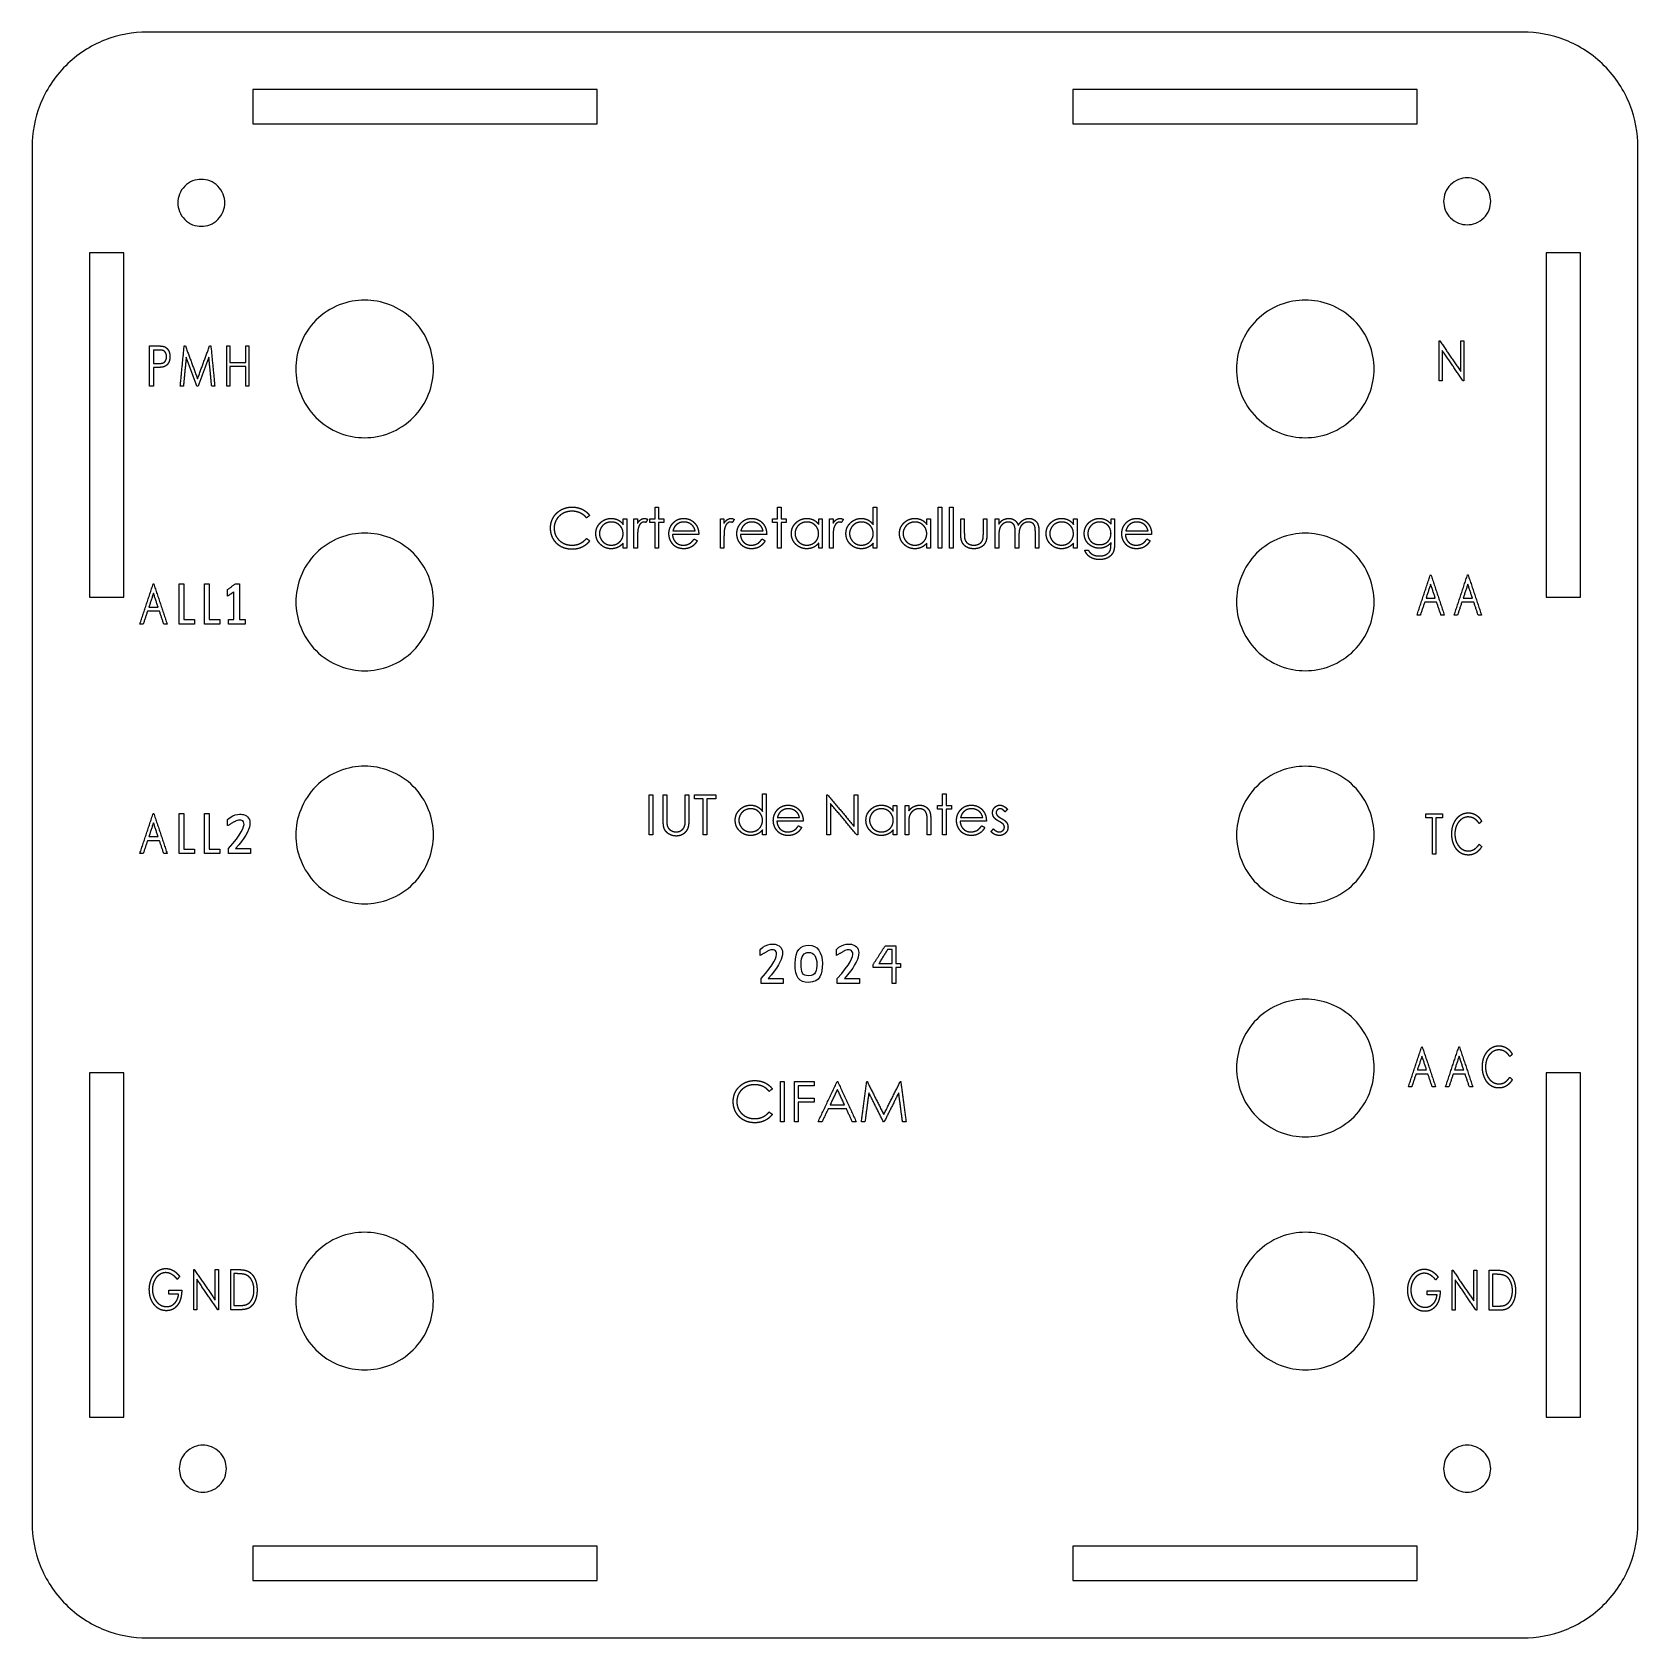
# Model space of a CAD drawing. Header units: millimetres. Extents: x 39 to 179, y -168 to -28.
import ezdxf

# ---------------------------------------------------------------- set-up
doc = ezdxf.new("R2010")
doc.units = ezdxf.units.MM
for name, color, linetype in [('path100', 7, 'CONTINUOUS'), ('path102', 7, 'CONTINUOUS'), ('path104', 7, 'CONTINUOUS'), ('path107', 7, 'CONTINUOUS'), ('path110', 7, 'CONTINUOUS'), ('path113', 7, 'CONTINUOUS'), ('path116', 7, 'CONTINUOUS'), ('path118', 7, 'CONTINUOUS'), ('path120', 7, 'CONTINUOUS'), ('path122', 7, 'CONTINUOUS'), ('path124', 7, 'CONTINUOUS'), ('path126', 7, 'CONTINUOUS'), ('path128', 7, 'CONTINUOUS'), ('path129', 7, 'CONTINUOUS'), ('path130', 7, 'CONTINUOUS'), ('path132', 7, 'CONTINUOUS'), ('path134', 7, 'CONTINUOUS'), ('path136', 7, 'CONTINUOUS'), ('path138', 7, 'CONTINUOUS'), ('path139', 7, 'CONTINUOUS'), ('path14', 7, 'CONTINUOUS'), ('path140', 7, 'CONTINUOUS'), ('path142', 7, 'CONTINUOUS'), ('path144', 7, 'CONTINUOUS'), ('path146', 7, 'CONTINUOUS'), ('path148', 7, 'CONTINUOUS'), ('path149', 7, 'CONTINUOUS'), ('path14_4', 7, 'CONTINUOUS'), ('path150', 7, 'CONTINUOUS'), ('path152', 7, 'CONTINUOUS'), ('path154', 7, 'CONTINUOUS'), ('path156', 7, 'CONTINUOUS'), ('path158', 7, 'CONTINUOUS'), ('path159', 7, 'CONTINUOUS'), ('path160', 7, 'CONTINUOUS'), ('path162', 7, 'CONTINUOUS'), ('path164', 7, 'CONTINUOUS'), ('path166', 7, 'CONTINUOUS'), ('path168', 7, 'CONTINUOUS'), ('path169', 7, 'CONTINUOUS'), ('path17', 7, 'CONTINUOUS'), ('path170', 7, 'CONTINUOUS'), ('path172', 7, 'CONTINUOUS'), ('path174', 7, 'CONTINUOUS'), ('path176', 7, 'CONTINUOUS'), ('path178', 7, 'CONTINUOUS'), ('path179', 7, 'CONTINUOUS'), ('path17_4', 7, 'CONTINUOUS'), ('path180', 7, 'CONTINUOUS'), ('path182', 7, 'CONTINUOUS'), ('path184', 7, 'CONTINUOUS'), ('path186', 7, 'CONTINUOUS'), ('path188', 7, 'CONTINUOUS'), ('path189', 7, 'CONTINUOUS'), ('path190', 7, 'CONTINUOUS'), ('path192', 7, 'CONTINUOUS'), ('path194', 7, 'CONTINUOUS'), ('path196', 7, 'CONTINUOUS'), ('path198', 7, 'CONTINUOUS'), ('path199', 7, 'CONTINUOUS'), ('path20', 7, 'CONTINUOUS'), ('path200', 7, 'CONTINUOUS'), ('path202', 7, 'CONTINUOUS'), ('path204', 7, 'CONTINUOUS'), ('path206', 7, 'CONTINUOUS'), ('path208', 7, 'CONTINUOUS'), ('path209', 7, 'CONTINUOUS'), ('path20_7', 7, 'CONTINUOUS'), ('path210', 7, 'CONTINUOUS'), ('path212', 7, 'CONTINUOUS'), ('path214', 7, 'CONTINUOUS'), ('path216', 7, 'CONTINUOUS'), ('path218', 7, 'CONTINUOUS'), ('path219', 7, 'CONTINUOUS'), ('path22', 7, 'CONTINUOUS'), ('path220', 7, 'CONTINUOUS'), ('path222', 7, 'CONTINUOUS'), ('path224', 7, 'CONTINUOUS'), ('path226', 7, 'CONTINUOUS'), ('path228', 7, 'CONTINUOUS'), ('path229', 7, 'CONTINUOUS'), ('path22_5', 7, 'CONTINUOUS'), ('path22_7', 7, 'CONTINUOUS'), ('path22_7_0', 7, 'CONTINUOUS'), ('path22_7_0_3', 7, 'CONTINUOUS'), ('path22_7_0_3_0', 7, 'CONTINUOUS'), ('path22_7_0_3_7', 7, 'CONTINUOUS'), ('path22_7_0_3_7_2', 7, 'CONTINUOUS'), ('path230', 7, 'CONTINUOUS'), ('path232', 7, 'CONTINUOUS'), ('path234', 7, 'CONTINUOUS'), ('path236', 7, 'CONTINUOUS'), ('path238', 7, 'CONTINUOUS'), ('path239', 7, 'CONTINUOUS'), ('path24', 7, 'CONTINUOUS'), ('path240', 7, 'CONTINUOUS'), ('path242', 7, 'CONTINUOUS'), ('path244', 7, 'CONTINUOUS'), ('path246', 7, 'CONTINUOUS'), ('path248', 7, 'CONTINUOUS'), ('path249', 7, 'CONTINUOUS'), ('path250', 7, 'CONTINUOUS'), ('path252', 7, 'CONTINUOUS'), ('path253', 7, 'CONTINUOUS'), ('path254', 7, 'CONTINUOUS'), ('path256', 7, 'CONTINUOUS'), ('path257', 7, 'CONTINUOUS'), ('path258', 7, 'CONTINUOUS'), ('path260', 7, 'CONTINUOUS'), ('path261', 7, 'CONTINUOUS'), ('path262', 7, 'CONTINUOUS'), ('path27', 7, 'CONTINUOUS'), ('path27_7', 7, 'CONTINUOUS'), ('path30', 7, 'CONTINUOUS'), ('path30_2', 7, 'CONTINUOUS'), ('path33', 7, 'CONTINUOUS'), ('path33_5', 7, 'CONTINUOUS'), ('path36', 7, 'CONTINUOUS'), ('path36_7', 7, 'CONTINUOUS'), ('path38', 7, 'CONTINUOUS'), ('path40', 7, 'CONTINUOUS'), ('path43', 7, 'CONTINUOUS'), ('path46', 7, 'CONTINUOUS'), ('path49', 7, 'CONTINUOUS'), ('path52', 7, 'CONTINUOUS'), ('path52_0', 7, 'CONTINUOUS'), ('path62', 7, 'CONTINUOUS'), ('path65', 7, 'CONTINUOUS'), ('path68', 7, 'CONTINUOUS'), ('path70', 7, 'CONTINUOUS'), ('path72', 7, 'CONTINUOUS'), ('path75', 7, 'CONTINUOUS'), ('path78', 7, 'CONTINUOUS'), ('path81', 7, 'CONTINUOUS'), ('path81_010', 7, 'CONTINUOUS'), ('path81_9', 7, 'CONTINUOUS'), ('path84', 7, 'CONTINUOUS'), ('path86', 7, 'CONTINUOUS'), ('path88', 7, 'CONTINUOUS'), ('path91', 7, 'CONTINUOUS'), ('path94', 7, 'CONTINUOUS'), ('path97', 7, 'CONTINUOUS')]:
    doc.layers.add(name, color=color, linetype=linetype)

msp = doc.modelspace()

# ---------------------------------------------------------------- linework, layer by layer
at = {"layer": 'path100'}
for points in [[(95.2393, -71.3911), (95.2091, -71.4696)], [(95.2729, -71.3175), (95.2393, -71.3911)], [(95.3094, -71.2488), (95.2729, -71.3175)], [(95.3487, -71.1864), (95.3094, -71.2488)], [(95.3914, -71.1296), (95.3487, -71.1864)], [(95.437, -71.0777), (95.3914, -71.1296)], [(95.4861, -71.0314), (95.437, -71.0777)], [(95.5569, -70.9754), (95.4861, -71.0314)], [(95.6305, -70.9263), (95.5569, -70.9754)], [(95.7076, -70.8856), (95.6305, -70.9263)], [(95.789, -70.8513), (95.7076, -70.8856)], [(95.8724, -70.8253), (95.789, -70.8513)], [(95.96, -70.8063), (95.8724, -70.8253)], [(96.0512, -70.7952), (95.96, -70.8063)], [(96.1451, -70.7917), (96.0512, -70.7952)], [(96.2601, -70.7973), (96.1451, -70.7917)], [(96.3723, -70.8155), (96.2601, -70.7973)], [(96.4824, -70.845), (96.3723, -70.8155)], [(96.5889, -70.887), (96.4824, -70.845)], [(96.6892, -70.9382), (96.5889, -70.887)], [(96.7789, -70.9971), (96.6892, -70.9382)], [(96.8589, -71.0637), (96.7789, -70.9971)], [(96.9276, -71.138), (96.8589, -71.0637)], [(96.9879, -71.2222), (96.9276, -71.138)], [(97.0405, -71.3196), (96.9879, -71.2222)], [(97.086, -71.4304), (97.0405, -71.3196)], [(95.2091, -71.4696), (95.1818, -71.5545)], [(95.1818, -71.5545), (97.1232, -71.5545)], [(97.1232, -71.5545), (97.086, -71.4304)]]:
    msp.add_open_spline(points, degree=1, dxfattribs=at)
at = {"layer": 'path102'}
for points in [[(99.3218, -73.0798), (99.3218, -70.5221)], [(99.3219, -70.5225), (99.636, -70.5225)], [(99.636, -70.5225), (99.636, -70.899)], [(99.636, -70.899), (99.7075, -70.7952)], [(99.6921, -71.3424), (99.6788, -71.4034)], [(99.7118, -71.2744), (99.6921, -71.3424)], [(99.7075, -70.7952), (99.7812, -70.7069)], [(99.7335, -71.2106), (99.7118, -71.2744)], [(99.7573, -71.1517), (99.7335, -71.2106)], [(99.7833, -71.097), (99.7573, -71.1517)], [(99.7812, -70.7069), (99.8562, -70.6346)], [(99.8113, -71.0472), (99.7833, -71.097)], [(99.8407, -71.0024), (99.8113, -71.0472)], [(99.873, -70.9617), (99.8407, -71.0024)], [(99.8562, -70.6346), (99.9333, -70.5772)], [(99.9074, -70.9259), (99.873, -70.9617)], [(99.9789, -70.867), (99.9074, -70.9259)], [(99.9333, -70.5772), (100.013, -70.5337)], [(100.051, -70.825), (99.9789, -70.867)], [(100.013, -70.5337), (100.094, -70.5021)], [(100.125, -70.7999), (100.051, -70.825)], [(100.094, -70.5021), (100.176, -70.4839)], [(100.2, -70.7914), (100.125, -70.7999)], [(100.176, -70.4839), (100.26, -70.4775)], [(100.235, -70.7943), (100.2, -70.7914)], [(100.273, -70.8028), (100.235, -70.7943)], [(100.26, -70.4775), (100.325, -70.4831)], [(100.315, -70.8176), (100.273, -70.8028)], [(100.361, -70.8372), (100.315, -70.8176)], [(100.325, -70.4831), (100.393, -70.4992)], [(100.533, -70.5651), (100.361, -70.8372)], [(100.393, -70.4992), (100.462, -70.5266)], [(100.462, -70.5266), (100.533, -70.5651)], [(99.6367, -72.0618), (99.6359, -72.2202)], [(99.6359, -72.2202), (99.6359, -73.0798)], [(99.6395, -71.9173), (99.6367, -72.0618)], [(99.6437, -71.7869), (99.6395, -71.9173)], [(99.6501, -71.6705), (99.6437, -71.7869)], [(99.6578, -71.5675), (99.6501, -71.6705)], [(99.6676, -71.4784), (99.6578, -71.5675)], [(99.6788, -71.4034), (99.6676, -71.4784)], [(99.6359, -73.0798), (99.3218, -73.0798)]]:
    msp.add_open_spline(points, degree=1, dxfattribs=at)
at = {"layer": 'path104'}
for points in [[(100.799, -71.4642), (100.831, -71.3555)], [(100.831, -71.3555), (100.873, -71.2503)], [(100.873, -71.2503), (100.923, -71.1487)], [(100.923, -71.1487), (100.984, -71.0498)], [(100.984, -71.0498), (101.052, -70.9545)], [(101.052, -70.9545), (101.15, -70.843)], [(101.15, -70.843), (101.255, -70.7455)], [(101.255, -70.7455), (101.368, -70.6642)], [(101.368, -70.6642), (101.489, -70.5969)], [(101.489, -70.5969), (101.618, -70.545)], [(101.618, -70.545), (101.755, -70.5071)], [(101.755, -70.5071), (101.899, -70.4854)], [(101.899, -70.4854), (102.052, -70.4778)], [(102.052, -70.4778), (102.209, -70.4854)], [(102.209, -70.4854), (102.358, -70.5093)], [(102.358, -70.5093), (102.499, -70.5485)], [(102.499, -70.5485), (102.632, -70.6032)], [(102.632, -70.6032), (102.757, -70.674)], [(102.757, -70.674), (102.873, -70.761)], [(102.873, -70.761), (102.982, -70.8633)], [(102.982, -70.8633), (103.082, -70.9811)], [(103.082, -70.9811), (103.147, -71.073)], [(103.147, -71.073), (103.202, -71.1697)], [(103.202, -71.1697), (103.25, -71.2728)], [(103.25, -71.2728), (103.288, -71.3808)], [(103.288, -71.3808), (103.319, -71.4944)], [(100.758, -71.8084), (100.763, -71.6906)], [(100.763, -71.9339), (100.758, -71.8084)], [(100.763, -71.6906), (100.776, -71.5757)], [(100.779, -72.0566), (100.763, -71.9339)], [(100.776, -71.5757), (100.799, -71.4642)], [(100.805, -72.1751), (100.779, -72.0566)], [(100.843, -72.2908), (100.805, -72.1751)], [(100.891, -72.4037), (100.843, -72.2908)], [(100.949, -72.5131), (100.891, -72.4037)], [(101.019, -72.6189), (100.949, -72.5131)], [(101.099, -72.7213), (101.019, -72.6189)], [(103.36, -71.8687), (101.072, -71.8687)], [(101.072, -71.8687), (101.078, -71.9697)], [(101.078, -71.9697), (101.092, -72.0665)], [(101.092, -72.0665), (101.115, -72.1583)], [(101.188, -72.8159), (101.099, -72.7213)], [(101.115, -72.1583), (101.146, -72.2452)], [(101.146, -72.2452), (101.183, -72.3273)], [(101.183, -72.3273), (101.23, -72.4051)], [(101.23, -72.4051), (101.284, -72.478)], [(101.284, -72.478), (101.347, -72.5467)], [(101.347, -72.5467), (101.415, -72.6084)], [(101.415, -72.6084), (101.488, -72.6624)], [(101.488, -72.6624), (101.564, -72.708)], [(101.564, -72.708), (101.645, -72.7452)], [(101.645, -72.7452), (101.729, -72.7739)], [(101.729, -72.7739), (101.817, -72.7943)], [(101.817, -72.7943), (101.909, -72.807)], [(102.099, -72.8078), (102.191, -72.7966)], [(102.191, -72.7966), (102.282, -72.7776)], [(102.282, -72.7776), (102.372, -72.7517)], [(102.372, -72.7517), (102.458, -72.7194)], [(102.458, -72.7194), (102.537, -72.6815)], [(102.537, -72.6815), (102.609, -72.6395)], [(102.609, -72.6395), (102.675, -72.5925)], [(102.675, -72.5925), (102.739, -72.5357)], [(102.739, -72.5357), (102.806, -72.4628)], [(102.806, -72.4628), (102.875, -72.3758)], [(102.875, -72.3758), (102.947, -72.2728)], [(103.005, -72.7352), (102.921, -72.8165)], [(102.947, -72.2725), (103.226, -72.419)], [(103.083, -72.6412), (103.005, -72.7352)], [(103.157, -72.5361), (103.083, -72.6412)], [(103.226, -72.419), (103.157, -72.5361)], [(103.319, -71.4944), (103.341, -71.6135)], [(103.341, -71.6135), (103.355, -71.7383)], [(103.355, -71.7383), (103.36, -71.8687)], [(101.286, -72.898), (101.188, -72.8159)], [(101.392, -72.9674), (101.286, -72.898)], [(101.505, -73.0242), (101.392, -72.9674)], [(101.628, -73.0683), (101.505, -73.0242)], [(101.758, -73.0999), (101.628, -73.0683)], [(101.897, -73.119), (101.758, -73.0999)], [(102.044, -73.1253), (101.897, -73.119)], [(101.909, -72.807), (102.005, -72.8112)], [(102.005, -72.8112), (102.099, -72.8078)], [(102.177, -73.1203), (102.044, -73.1253)], [(102.302, -73.1055), (102.177, -73.1203)], [(102.421, -73.0809), (102.302, -73.1055)], [(102.532, -73.0465), (102.421, -73.0809)], [(102.638, -73.0023), (102.532, -73.0465)], [(102.738, -72.949), (102.638, -73.0023)], [(102.832, -72.8873), (102.738, -72.949)], [(102.921, -72.8165), (102.832, -72.8873)]]:
    msp.add_open_spline(points, degree=1, dxfattribs=at)
at = {"layer": 'path107'}
for points in [[(101.162, -71.3911), (101.132, -71.4696)], [(101.196, -71.3175), (101.162, -71.3911)], [(101.232, -71.2488), (101.196, -71.3175)], [(101.272, -71.1864), (101.232, -71.2488)], [(101.315, -71.1296), (101.272, -71.1864)], [(101.36, -71.0777), (101.315, -71.1296)], [(101.409, -71.0314), (101.36, -71.0777)], [(101.48, -70.9754), (101.409, -71.0314)], [(101.554, -70.9263), (101.48, -70.9754)], [(101.631, -70.8856), (101.554, -70.9263)], [(101.712, -70.8513), (101.631, -70.8856)], [(101.795, -70.8253), (101.712, -70.8513)], [(101.883, -70.8063), (101.795, -70.8253)], [(101.974, -70.7952), (101.883, -70.8063)], [(102.068, -70.7917), (101.974, -70.7952)], [(102.183, -70.7973), (102.068, -70.7917)], [(102.295, -70.8155), (102.183, -70.7973)], [(102.405, -70.845), (102.295, -70.8155)], [(102.512, -70.887), (102.405, -70.845)], [(102.612, -70.9382), (102.512, -70.887)], [(102.702, -70.9971), (102.612, -70.9382)], [(102.782, -71.0637), (102.702, -70.9971)], [(102.851, -71.138), (102.782, -71.0637)], [(102.911, -71.2222), (102.851, -71.138)], [(102.964, -71.3196), (102.911, -71.2222)], [(103.009, -71.4304), (102.964, -71.3196)], [(101.132, -71.4696), (101.105, -71.5545)], [(101.105, -71.5545), (103.046, -71.5545)], [(103.046, -71.5545), (103.009, -71.4304)]]:
    msp.add_open_spline(points, degree=1, dxfattribs=at)
at = {"layer": 'path110'}
for points in [[(104.303, -69.4904), (104.617, -69.4904)], [(104.303, -70.5225), (104.303, -69.4904)], [(104.617, -69.4904), (104.617, -70.5225)], [(103.854, -70.8366), (103.854, -70.5225)], [(103.854, -70.5225), (104.303, -70.5225)], [(104.303, -70.8366), (103.854, -70.8366)], [(104.303, -73.0802), (104.303, -70.8366)], [(104.617, -70.5225), (105.066, -70.5225)], [(105.066, -70.8366), (104.617, -70.8366)], [(104.617, -70.8366), (104.617, -73.0802)], [(105.066, -70.5225), (105.066, -70.8366)], [(104.617, -73.0802), (104.303, -73.0802)]]:
    msp.add_open_spline(points, degree=1, dxfattribs=at)
at = {"layer": 'path113'}
for points in [[(105.57, -71.4086), (105.613, -71.2894)], [(105.613, -71.2894), (105.668, -71.1758)], [(105.668, -71.1758), (105.736, -71.0671)], [(105.736, -71.0671), (105.816, -70.9626)], [(105.816, -70.9626), (105.908, -70.8638)], [(105.908, -70.8638), (106.009, -70.7733)], [(106.009, -70.7733), (106.116, -70.6948)], [(106.116, -70.6948), (106.227, -70.6282)], [(106.227, -70.6282), (106.343, -70.5742)], [(106.343, -70.5742), (106.464, -70.5314)], [(106.464, -70.5314), (106.59, -70.5013)], [(106.59, -70.5013), (106.722, -70.4838)], [(106.722, -70.4838), (106.858, -70.4775)], [(106.858, -70.4775), (107.014, -70.4852)], [(107.014, -70.4852), (107.163, -70.5082)], [(107.163, -70.5082), (107.303, -70.5474)], [(107.303, -70.5474), (107.437, -70.6014)], [(107.437, -70.6014), (107.562, -70.6722)], [(107.562, -70.6722), (107.681, -70.762)], [(107.681, -70.762), (107.79, -70.8693)], [(107.79, -70.8693), (107.892, -70.9955)], [(107.892, -70.9955), (107.892, -70.5222)], [(107.892, -70.5222), (108.207, -70.5222)], [(108.207, -70.5225), (108.207, -73.0802)], [(105.514, -71.7942), (105.521, -71.6609)], [(105.521, -71.9302), (105.514, -71.7942)], [(105.521, -71.6609), (105.539, -71.532)], [(105.539, -72.0613), (105.521, -71.9302)], [(105.539, -71.532), (105.57, -71.4086)], [(105.569, -72.1868), (105.539, -72.0613)], [(105.612, -72.3074), (105.569, -72.1868)], [(105.667, -72.4231), (105.612, -72.3074)], [(105.734, -72.5331), (105.667, -72.4231)], [(105.813, -72.6376), (105.734, -72.5331)], [(105.905, -72.7372), (105.813, -72.6376)], [(106.005, -72.8283), (105.905, -72.7372)], [(107.784, -72.7555), (107.669, -72.8565)], [(107.892, -72.6378), (107.784, -72.7555)], [(107.892, -73.0802), (107.892, -72.6378)], [(106.11, -72.9068), (106.005, -72.8283)], [(106.221, -72.9735), (106.11, -72.9068)], [(106.336, -73.0281), (106.221, -72.9735)], [(106.457, -73.0702), (106.336, -73.0281)], [(106.582, -73.1004), (106.457, -73.0702)], [(106.712, -73.1186), (106.582, -73.1004)], [(106.848, -73.125), (106.712, -73.1186)], [(107, -73.1181), (106.848, -73.125)], [(107.146, -73.0956), (107, -73.1181)], [(107.286, -73.0591), (107.146, -73.0956)], [(107.42, -73.0079), (107.286, -73.0591)], [(107.547, -72.9406), (107.42, -73.0079)], [(107.669, -72.8565), (107.547, -72.9406)], [(108.207, -73.0802), (107.892, -73.0802)]]:
    msp.add_open_spline(points, degree=1, dxfattribs=at)
at = {"layer": 'path116'}
for points in [[(105.968, -71.2938), (105.907, -71.4144)], [(106.044, -71.181), (105.968, -71.2938)], [(106.133, -71.0821), (106.044, -71.181)], [(106.233, -70.9959), (106.133, -71.0821)], [(106.345, -70.9236), (106.233, -70.9959)], [(106.466, -70.8661), (106.345, -70.9236)], [(106.593, -70.8248), (106.466, -70.8661)], [(106.724, -70.8002), (106.593, -70.8248)], [(106.862, -70.7917), (106.724, -70.8002)], [(106.968, -70.7958), (106.862, -70.7916)], [(107.071, -70.8098), (106.968, -70.7958)], [(107.169, -70.8323), (107.071, -70.8098)], [(107.263, -70.8646), (107.169, -70.8323)], [(107.352, -70.9052), (107.263, -70.8646)], [(107.437, -70.955), (107.352, -70.9052)], [(107.518, -71.0146), (107.437, -70.955)], [(107.594, -71.0826), (107.518, -71.0146)], [(107.665, -71.1577), (107.594, -71.0826)], [(107.725, -71.2369), (107.665, -71.1577)], [(107.776, -71.321), (107.725, -71.2369)], [(107.818, -71.4093), (107.776, -71.321)], [(105.837, -71.6668), (105.828, -71.7979)], [(105.828, -71.7979), (105.837, -71.9284)], [(105.863, -71.5392), (105.837, -71.6668)], [(105.837, -71.9284), (105.863, -72.0559)], [(105.907, -71.4144), (105.863, -71.5392)], [(105.863, -72.0559), (105.908, -72.1807)], [(105.908, -72.1807), (105.969, -72.3027)], [(105.969, -72.3027), (106.046, -72.4163)], [(106.046, -72.4163), (106.135, -72.5166)], [(106.135, -72.5166), (106.236, -72.6035)], [(106.236, -72.6035), (106.349, -72.6772)], [(106.349, -72.6772), (106.47, -72.736)], [(106.47, -72.736), (106.595, -72.7774)], [(106.595, -72.7774), (106.725, -72.8025)], [(106.995, -72.8025), (107.127, -72.7779)], [(107.127, -72.7779), (107.256, -72.7366)], [(107.256, -72.7366), (107.381, -72.6784)], [(107.381, -72.6784), (107.496, -72.6062)], [(107.496, -72.6062), (107.599, -72.522)], [(107.599, -72.522), (107.686, -72.426)], [(107.686, -72.426), (107.759, -72.3187)], [(107.759, -72.3187), (107.817, -72.2016)], [(107.817, -72.2016), (107.859, -72.0768)], [(107.85, -71.5019), (107.818, -71.4093)], [(107.873, -71.5994), (107.85, -71.5019)], [(107.859, -72.0768), (107.884, -71.9457)], [(107.887, -71.701), (107.873, -71.5994)], [(107.884, -71.9457), (107.892, -71.8069)], [(107.892, -71.8069), (107.887, -71.701)], [(106.725, -72.8025), (106.859, -72.811)], [(106.859, -72.811), (106.995, -72.8025)]]:
    msp.add_open_spline(points, degree=1, dxfattribs=at)
at = {"layer": 'path118'}
for points in [[(108.835, -73.0798), (108.835, -70.5221)], [(108.835, -70.5225), (109.149, -70.5225)], [(109.149, -70.5225), (109.149, -70.899)], [(109.149, -70.899), (109.22, -70.7952)], [(109.205, -71.3424), (109.192, -71.4034)], [(109.225, -71.2744), (109.205, -71.3424)], [(109.22, -70.7952), (109.294, -70.7069)], [(109.246, -71.2106), (109.225, -71.2744)], [(109.27, -71.1517), (109.246, -71.2106)], [(109.296, -71.097), (109.27, -71.1517)], [(109.294, -70.7069), (109.369, -70.6346)], [(109.324, -71.0472), (109.296, -71.097)], [(109.354, -71.0024), (109.324, -71.0472)], [(109.386, -70.9617), (109.354, -71.0024)], [(109.369, -70.6346), (109.446, -70.5772)], [(109.42, -70.9259), (109.386, -70.9617)], [(109.492, -70.867), (109.42, -70.9259)], [(109.446, -70.5772), (109.525, -70.5337)], [(109.564, -70.825), (109.492, -70.867)], [(109.525, -70.5337), (109.607, -70.5021)], [(109.638, -70.7999), (109.564, -70.825)], [(109.607, -70.5021), (109.689, -70.4839)], [(109.713, -70.7914), (109.638, -70.7999)], [(109.689, -70.4839), (109.773, -70.4775)], [(109.748, -70.7943), (109.713, -70.7914)], [(109.786, -70.8028), (109.748, -70.7943)], [(109.773, -70.4775), (109.838, -70.4831)], [(109.828, -70.8176), (109.786, -70.8028)], [(109.874, -70.8372), (109.828, -70.8176)], [(109.838, -70.4831), (109.905, -70.4992)], [(110.046, -70.5651), (109.874, -70.8372)], [(109.905, -70.4992), (109.975, -70.5266)], [(109.975, -70.5266), (110.046, -70.5651)], [(109.15, -72.0618), (109.149, -72.2202)], [(109.149, -72.2202), (109.149, -73.0798)], [(109.152, -71.9173), (109.15, -72.0618)], [(109.157, -71.7869), (109.152, -71.9173)], [(109.163, -71.6705), (109.157, -71.7869)], [(109.171, -71.5675), (109.163, -71.6705)], [(109.18, -71.4784), (109.171, -71.5675)], [(109.192, -71.4034), (109.18, -71.4784)], [(109.149, -73.0798), (108.835, -73.0798)]]:
    msp.add_open_spline(points, degree=1, dxfattribs=at)
at = {"layer": 'path120'}
for points in [[(112.649, -71.0173), (112.649, -69.4902)], [(112.649, -69.4902), (112.963, -69.4902)], [(112.963, -69.4904), (112.963, -73.0802)], [(110.326, -71.4086), (110.369, -71.2894)], [(110.369, -71.2894), (110.425, -71.1758)], [(110.425, -71.1758), (110.492, -71.0671)], [(110.492, -71.0671), (110.572, -70.9626)], [(110.572, -70.9626), (110.665, -70.8638)], [(110.665, -70.8638), (110.766, -70.7733)], [(110.766, -70.7733), (110.872, -70.6948)], [(110.872, -70.6948), (110.983, -70.6282)], [(110.983, -70.6282), (111.099, -70.5742)], [(111.099, -70.5742), (111.221, -70.5314)], [(111.221, -70.5314), (111.347, -70.5013)], [(111.347, -70.5013), (111.478, -70.4838)], [(111.478, -70.4838), (111.614, -70.4775)], [(111.614, -70.4775), (111.77, -70.486)], [(111.77, -70.486), (111.919, -70.5111)], [(111.919, -70.5111), (112.06, -70.5538)], [(112.06, -70.5538), (112.193, -70.6127)], [(112.193, -70.6127), (112.319, -70.6885)], [(112.319, -70.6885), (112.437, -70.781)], [(112.437, -70.781), (112.546, -70.8911)], [(112.546, -70.8911), (112.649, -71.0173)], [(110.271, -71.7942), (110.277, -71.6609)], [(110.277, -71.9302), (110.271, -71.7942)], [(110.277, -71.6609), (110.295, -71.532)], [(110.295, -72.0613), (110.277, -71.9302)], [(110.295, -71.532), (110.326, -71.4086)], [(110.325, -72.1868), (110.295, -72.0613)], [(110.368, -72.3074), (110.325, -72.1868)], [(110.423, -72.4231), (110.368, -72.3074)], [(110.49, -72.5331), (110.423, -72.4231)], [(110.569, -72.6376), (110.49, -72.5331)], [(110.661, -72.7372), (110.569, -72.6376)], [(110.761, -72.8283), (110.661, -72.7372)], [(112.54, -72.7555), (112.426, -72.8565)], [(112.649, -72.6378), (112.54, -72.7555)], [(112.649, -73.0802), (112.649, -72.6378)], [(110.867, -72.9068), (110.761, -72.8283)], [(110.977, -72.9735), (110.867, -72.9068)], [(111.092, -73.0281), (110.977, -72.9735)], [(111.213, -73.0702), (111.092, -73.0281)], [(111.338, -73.1004), (111.213, -73.0702)], [(111.469, -73.1186), (111.338, -73.1004)], [(111.604, -73.125), (111.469, -73.1186)], [(111.756, -73.1181), (111.604, -73.125)], [(111.903, -73.0956), (111.756, -73.1181)], [(112.042, -73.0591), (111.903, -73.0956)], [(112.176, -73.0079), (112.042, -73.0591)], [(112.304, -72.9406), (112.176, -73.0079)], [(112.426, -72.8565), (112.304, -72.9406)], [(112.963, -73.0802), (112.649, -73.0802)]]:
    msp.add_open_spline(points, degree=1, dxfattribs=at)
at = {"layer": 'path122'}
for points in [[(110.724, -71.2938), (110.663, -71.4144)], [(110.801, -71.181), (110.724, -71.2938)], [(110.889, -71.0821), (110.801, -71.181)], [(110.989, -70.9959), (110.889, -71.0821)], [(111.101, -70.9236), (110.989, -70.9959)], [(111.223, -70.8661), (111.101, -70.9236)], [(111.349, -70.8248), (111.223, -70.8661)], [(111.481, -70.8002), (111.349, -70.8248)], [(111.618, -70.7917), (111.481, -70.8002)], [(111.725, -70.7958), (111.618, -70.7916)], [(111.827, -70.8098), (111.725, -70.7958)], [(111.925, -70.8323), (111.827, -70.8098)], [(112.019, -70.8646), (111.925, -70.8323)], [(112.108, -70.9052), (112.019, -70.8646)], [(112.194, -70.955), (112.108, -70.9052)], [(112.274, -71.0146), (112.194, -70.955)], [(112.351, -71.0826), (112.274, -71.0146)], [(112.421, -71.1577), (112.351, -71.0826)], [(112.481, -71.2369), (112.421, -71.1577)], [(112.532, -71.321), (112.481, -71.2369)], [(112.574, -71.4093), (112.532, -71.321)], [(110.593, -71.6668), (110.585, -71.7979)], [(110.585, -71.7979), (110.594, -71.9284)], [(110.62, -71.5392), (110.593, -71.6668)], [(110.594, -71.9284), (110.62, -72.0559)], [(110.663, -71.4144), (110.62, -71.5392)], [(110.62, -72.0559), (110.664, -72.1807)], [(110.664, -72.1807), (110.726, -72.3027)], [(110.726, -72.3027), (110.803, -72.4163)], [(110.803, -72.4163), (110.891, -72.5166)], [(110.891, -72.5166), (110.992, -72.6035)], [(110.992, -72.6035), (111.105, -72.6772)], [(111.105, -72.6772), (111.226, -72.736)], [(111.226, -72.736), (111.352, -72.7774)], [(111.352, -72.7774), (111.481, -72.8025)], [(111.751, -72.8025), (111.884, -72.7779)], [(111.884, -72.7779), (112.012, -72.7366)], [(112.012, -72.7366), (112.137, -72.6784)], [(112.137, -72.6784), (112.253, -72.6062)], [(112.253, -72.6062), (112.355, -72.522)], [(112.355, -72.522), (112.442, -72.426)], [(112.442, -72.426), (112.516, -72.3187)], [(112.516, -72.3187), (112.574, -72.2016)], [(112.607, -71.5019), (112.574, -71.4093)], [(112.574, -72.2016), (112.616, -72.0768)], [(112.63, -71.5994), (112.607, -71.5019)], [(112.616, -72.0768), (112.64, -71.9457)], [(112.644, -71.701), (112.63, -71.5994)], [(112.64, -71.9457), (112.649, -71.8069)], [(112.649, -71.8069), (112.644, -71.701)], [(111.481, -72.8025), (111.615, -72.811)], [(111.615, -72.811), (111.751, -72.8025)]]:
    msp.add_open_spline(points, degree=1, dxfattribs=at)
at = {"layer": 'path124'}
for points in [[(114.993, -71.4086), (115.036, -71.2894)], [(115.036, -71.2894), (115.092, -71.1758)], [(115.092, -71.1758), (115.159, -71.0671)], [(115.159, -71.0671), (115.239, -70.9626)], [(115.239, -70.9626), (115.331, -70.8638)], [(115.331, -70.8638), (115.432, -70.7733)], [(115.432, -70.7733), (115.539, -70.6948)], [(115.539, -70.6948), (115.65, -70.6282)], [(115.65, -70.6282), (115.766, -70.5742)], [(115.766, -70.5742), (115.887, -70.5314)], [(115.887, -70.5314), (116.014, -70.5013)], [(116.014, -70.5013), (116.145, -70.4838)], [(116.145, -70.4838), (116.281, -70.4775)], [(116.281, -70.4775), (116.437, -70.4852)], [(116.437, -70.4852), (116.586, -70.5082)], [(116.586, -70.5082), (116.727, -70.5474)], [(116.727, -70.5474), (116.86, -70.6014)], [(116.86, -70.6014), (116.985, -70.6722)], [(116.985, -70.6722), (117.104, -70.762)], [(117.104, -70.762), (117.213, -70.8693)], [(117.213, -70.8693), (117.316, -70.9955)], [(117.316, -70.9955), (117.316, -70.5222)], [(117.316, -70.5222), (117.63, -70.5222)], [(117.63, -70.5225), (117.63, -73.0802)], [(114.937, -71.7942), (114.944, -71.6609)], [(114.944, -71.9302), (114.937, -71.7942)], [(114.944, -71.6609), (114.962, -71.532)], [(114.962, -72.0613), (114.944, -71.9302)], [(114.962, -71.532), (114.993, -71.4086)], [(114.992, -72.1868), (114.962, -72.0613)], [(115.035, -72.3074), (114.992, -72.1868)], [(115.09, -72.4231), (115.035, -72.3074)], [(115.157, -72.5331), (115.09, -72.4231)], [(115.236, -72.6376), (115.157, -72.5331)], [(115.328, -72.7372), (115.236, -72.6376)], [(115.428, -72.8283), (115.328, -72.7372)], [(117.207, -72.7555), (117.093, -72.8565)], [(117.316, -72.6378), (117.207, -72.7555)], [(117.316, -73.0802), (117.316, -72.6378)], [(115.533, -72.9068), (115.428, -72.8283)], [(115.644, -72.9735), (115.533, -72.9068)], [(115.759, -73.0281), (115.644, -72.9735)], [(115.88, -73.0702), (115.759, -73.0281)], [(116.005, -73.1004), (115.88, -73.0702)], [(116.136, -73.1186), (116.005, -73.1004)], [(116.271, -73.125), (116.136, -73.1186)], [(116.423, -73.1181), (116.271, -73.125)], [(116.57, -73.0956), (116.423, -73.1181)], [(116.709, -73.0591), (116.57, -73.0956)], [(116.843, -73.0079), (116.709, -73.0591)], [(116.971, -72.9406), (116.843, -73.0079)], [(117.093, -72.8565), (116.971, -72.9406)], [(117.63, -73.0802), (117.316, -73.0802)]]:
    msp.add_open_spline(points, degree=1, dxfattribs=at)
at = {"layer": 'path126'}
for points in [[(115.391, -71.2938), (115.33, -71.4144)], [(115.467, -71.181), (115.391, -71.2938)], [(115.556, -71.0821), (115.467, -71.181)], [(115.656, -70.9959), (115.556, -71.0821)], [(115.768, -70.9236), (115.656, -70.9959)], [(115.889, -70.8661), (115.768, -70.9236)], [(116.016, -70.8248), (115.889, -70.8661)], [(116.147, -70.8002), (116.016, -70.8248)], [(116.285, -70.7917), (116.147, -70.8002)], [(116.391, -70.7958), (116.285, -70.7916)], [(116.494, -70.8098), (116.391, -70.7958)], [(116.592, -70.8323), (116.494, -70.8098)], [(116.686, -70.8646), (116.592, -70.8323)], [(116.775, -70.9052), (116.686, -70.8646)], [(116.86, -70.955), (116.775, -70.9052)], [(116.941, -71.0146), (116.86, -70.955)], [(117.018, -71.0826), (116.941, -71.0146)], [(117.088, -71.1577), (117.018, -71.0826)], [(117.148, -71.2369), (117.088, -71.1577)], [(117.199, -71.321), (117.148, -71.2369)], [(117.241, -71.4093), (117.199, -71.321)], [(115.26, -71.6668), (115.251, -71.7979)], [(115.251, -71.7979), (115.261, -71.9284)], [(115.286, -71.5392), (115.26, -71.6668)], [(115.261, -71.9284), (115.286, -72.0559)], [(115.33, -71.4144), (115.286, -71.5392)], [(115.286, -72.0559), (115.331, -72.1807)], [(115.331, -72.1807), (115.392, -72.3027)], [(115.392, -72.3027), (115.469, -72.4163)], [(115.469, -72.4163), (115.558, -72.5166)], [(115.558, -72.5166), (115.659, -72.6035)], [(115.659, -72.6035), (115.772, -72.6772)], [(115.772, -72.6772), (115.893, -72.736)], [(115.893, -72.736), (116.018, -72.7774)], [(116.018, -72.7774), (116.148, -72.8025)], [(116.418, -72.8025), (116.551, -72.7779)], [(116.551, -72.7779), (116.679, -72.7366)], [(116.679, -72.7366), (116.804, -72.6784)], [(116.804, -72.6784), (116.919, -72.6062)], [(116.919, -72.6062), (117.022, -72.522)], [(117.022, -72.522), (117.109, -72.426)], [(117.109, -72.426), (117.182, -72.3187)], [(117.182, -72.3187), (117.24, -72.2016)], [(117.24, -72.2016), (117.283, -72.0768)], [(117.273, -71.5019), (117.241, -71.4093)], [(117.297, -71.5994), (117.273, -71.5019)], [(117.283, -72.0768), (117.307, -71.9457)], [(117.311, -71.701), (117.297, -71.5994)], [(117.307, -71.9457), (117.315, -71.8069)], [(117.315, -71.8069), (117.311, -71.701)], [(116.148, -72.8025), (116.282, -72.811)], [(116.282, -72.811), (116.418, -72.8025)]]:
    msp.add_open_spline(points, degree=1, dxfattribs=at)
at = {"layer": 'path128'}
for points in [[(118.303, -69.4904), (118.617, -69.4904)], [(118.303, -73.0802), (118.303, -69.4904)], [(118.617, -69.4904), (118.617, -73.0802)], [(118.617, -73.0802), (118.303, -73.0802)]]:
    msp.add_open_spline(points, degree=1, dxfattribs=at)
at = {"layer": 'path129'}
for points in [[(119.29, -69.4904), (119.604, -69.4904)], [(119.29, -73.0802), (119.29, -69.4904)], [(119.604, -69.4904), (119.604, -73.0802)], [(119.604, -73.0802), (119.29, -73.0802)]]:
    msp.add_open_spline(points, degree=1, dxfattribs=at)
at = {"layer": 'path130'}
for points in [[(120.277, -71.7444), (120.277, -70.5223)], [(120.277, -70.5225), (120.591, -70.5225)], [(120.591, -70.5225), (120.591, -71.7088)], [(122.252, -71.7086), (122.252, -70.5223)], [(122.252, -70.5223), (122.566, -70.5223)], [(122.566, -70.5223), (122.566, -71.7675)], [(120.279, -71.8755), (120.277, -71.7444)], [(120.285, -71.9982), (120.279, -71.8755)], [(120.295, -72.1117), (120.285, -71.9982)], [(120.309, -72.2176), (120.295, -72.1117)], [(120.326, -72.3144), (120.309, -72.2176)], [(120.348, -72.4034), (120.326, -72.3144)], [(120.374, -72.4833), (120.348, -72.4034)], [(120.403, -72.5549), (120.374, -72.4833)], [(120.437, -72.6201), (120.403, -72.5549)], [(120.475, -72.6818), (120.437, -72.6201)], [(120.516, -72.74), (120.475, -72.6818)], [(120.562, -72.7946), (120.516, -72.74)], [(120.612, -72.8451), (120.562, -72.7946)], [(120.591, -71.7088), (120.592, -71.8132)], [(120.592, -71.8132), (120.594, -71.9086)], [(120.594, -71.9086), (120.598, -71.9962)], [(120.598, -71.9962), (120.604, -72.0754)], [(120.604, -72.0754), (120.611, -72.1456)], [(120.611, -72.1456), (120.619, -72.208)], [(120.619, -72.208), (120.629, -72.2613)], [(120.629, -72.2613), (120.641, -72.3068)], [(120.641, -72.3068), (120.662, -72.3636)], [(120.662, -72.3636), (120.687, -72.4176)], [(120.687, -72.4176), (120.716, -72.4681)], [(120.716, -72.4681), (120.749, -72.5158)], [(120.749, -72.5158), (120.787, -72.5606)], [(120.787, -72.5606), (120.829, -72.602)], [(120.829, -72.602), (120.875, -72.6406)], [(120.875, -72.6406), (120.925, -72.6756)], [(120.925, -72.6756), (121.035, -72.7345)], [(121.035, -72.7345), (121.156, -72.7773)], [(121.156, -72.7773), (121.286, -72.8024)], [(121.567, -72.8024), (121.696, -72.7778)], [(121.696, -72.7778), (121.813, -72.7364)], [(121.813, -72.7364), (121.92, -72.679)], [(121.92, -72.679), (122.013, -72.6081)], [(122.013, -72.6081), (122.091, -72.5261)], [(122.091, -72.5261), (122.153, -72.4343)], [(122.153, -72.4343), (122.2, -72.3319)], [(122.2, -72.3319), (122.212, -72.2898)], [(122.212, -72.2898), (122.222, -72.2379)], [(122.222, -72.2379), (122.231, -72.1756)], [(122.231, -72.1756), (122.239, -72.1026)], [(122.282, -72.7953), (122.232, -72.8458)], [(122.239, -72.1026), (122.245, -72.0192)], [(122.245, -72.0192), (122.248, -71.9259)], [(122.248, -71.9259), (122.251, -71.8222)], [(122.251, -71.8222), (122.252, -71.7086)], [(122.327, -72.7414), (122.282, -72.7953)], [(122.369, -72.6839), (122.327, -72.7414)], [(122.406, -72.6229), (122.369, -72.6839)], [(122.439, -72.5584), (122.406, -72.6229)], [(122.469, -72.4876), (122.439, -72.5584)], [(122.495, -72.409), (122.469, -72.4876)], [(122.517, -72.3228), (122.495, -72.409)], [(122.534, -72.2274), (122.517, -72.3228)], [(122.548, -72.1251), (122.534, -72.2274)], [(122.558, -72.0136), (122.548, -72.1251)], [(122.564, -71.8944), (122.558, -72.0136)], [(122.566, -71.7675), (122.564, -71.8944)], [(120.666, -72.8921), (120.612, -72.8451)], [(120.724, -72.9356), (120.666, -72.8921)], [(120.786, -72.9748), (120.724, -72.9356)], [(120.851, -73.0099), (120.786, -72.9748)], [(120.922, -73.0407), (120.851, -73.0099)], [(120.995, -73.0659), (120.922, -73.0407)], [(121.073, -73.0868), (120.995, -73.0659)], [(121.155, -73.1037), (121.073, -73.0868)], [(121.241, -73.1156), (121.155, -73.1037)], [(121.33, -73.1228), (121.241, -73.1156)], [(121.286, -72.8024), (121.426, -72.8109)], [(121.424, -73.1254), (121.33, -73.1228)], [(121.518, -73.1228), (121.424, -73.1254)], [(121.426, -72.8109), (121.567, -72.8024)], [(121.607, -73.1156), (121.518, -73.1228)], [(121.692, -73.1037), (121.607, -73.1156)], [(121.774, -73.0868), (121.692, -73.1037)], [(121.851, -73.0659), (121.774, -73.0868)], [(121.925, -73.0407), (121.851, -73.0659)], [(121.994, -73.0099), (121.925, -73.0407)], [(122.059, -72.9748), (121.994, -73.0099)], [(122.121, -72.9356), (122.059, -72.9748)], [(122.179, -72.8921), (122.121, -72.9356)], [(122.232, -72.8458), (122.179, -72.8921)]]:
    msp.add_open_spline(points, degree=1, dxfattribs=at)
at = {"layer": 'path132'}
for points in [[(123.283, -73.0801), (123.283, -70.5224)], [(123.283, -70.5225), (123.598, -70.5225)], [(123.598, -70.5225), (123.598, -70.967)], [(123.598, -70.967), (123.684, -70.852)], [(123.672, -71.3581), (123.652, -71.4268)], [(123.694, -71.2964), (123.672, -71.3581)], [(123.684, -70.852), (123.773, -70.7538)], [(123.749, -71.1864), (123.694, -71.2964)], [(123.817, -71.0889), (123.749, -71.1864)], [(123.773, -70.7538), (123.862, -70.6725)], [(123.898, -71.0027), (123.817, -71.0889)], [(123.862, -70.6725), (123.952, -70.6073)], [(123.992, -70.9283), (123.898, -71.0027)], [(123.952, -70.6073), (124.079, -70.5505)], [(124.094, -70.8687), (123.992, -70.9283)], [(124.079, -70.5505), (124.21, -70.5098)], [(124.201, -70.826), (124.094, -70.8687)], [(124.311, -70.8), (124.201, -70.826)], [(124.21, -70.5098), (124.343, -70.486)], [(124.425, -70.7916), (124.311, -70.8)], [(124.343, -70.486), (124.48, -70.4776)], [(124.521, -70.7979), (124.425, -70.7916)], [(124.48, -70.4776), (124.572, -70.4823)], [(124.611, -70.8162), (124.521, -70.7979)], [(124.572, -70.4823), (124.662, -70.4956)], [(124.695, -70.8477), (124.611, -70.8162)], [(124.662, -70.4956), (124.75, -70.5186)], [(124.77, -70.8912), (124.695, -70.8477)], [(124.75, -70.5186), (124.834, -70.5508)], [(124.838, -70.9445), (124.77, -70.8912)], [(124.834, -70.5508), (124.915, -70.5908)], [(124.894, -71.0062), (124.838, -70.9445)], [(124.94, -71.0763), (124.894, -71.0062)], [(124.915, -70.5908), (124.987, -70.6364)], [(124.974, -71.1548), (124.94, -71.0763)], [(124.988, -71.2004), (124.974, -71.1548)], [(124.987, -70.6364), (125.052, -70.6883)], [(125, -71.2558), (124.988, -71.2004)], [(125.01, -71.3196), (125, -71.2558)], [(125.019, -71.3932), (125.01, -71.3196)], [(125.025, -71.4759), (125.019, -71.3932)], [(125.052, -70.6883), (125.109, -70.7465)], [(125.109, -70.7465), (125.16, -70.8138)], [(125.16, -70.8138), (125.209, -70.8944)], [(125.209, -70.8944), (125.253, -70.9876)], [(125.253, -70.9876), (125.294, -71.0949)], [(125.294, -71.0949), (125.336, -71.0213)], [(125.336, -71.0213), (125.381, -70.9526)], [(125.381, -70.9526), (125.428, -70.8881)], [(125.418, -71.3687), (125.399, -71.4416)], [(125.44, -71.3056), (125.418, -71.3687)], [(125.428, -70.8881), (125.478, -70.8285)], [(125.493, -71.1948), (125.44, -71.3056)], [(125.478, -70.8285), (125.531, -70.7731)], [(125.56, -71.0952), (125.493, -71.1948)], [(125.531, -70.7731), (125.585, -70.7226)], [(125.64, -71.0076), (125.56, -71.0952)], [(125.585, -70.7226), (125.643, -70.6763)], [(125.734, -70.9319), (125.64, -71.0076)], [(125.643, -70.6763), (125.703, -70.635)], [(125.703, -70.635), (125.828, -70.5663)], [(125.837, -70.8702), (125.734, -70.9319)], [(125.828, -70.5663), (125.958, -70.5165)], [(125.945, -70.8267), (125.837, -70.8702)], [(126.058, -70.8001), (125.945, -70.8267)], [(125.958, -70.5165), (126.092, -70.487)], [(126.177, -70.7916), (126.058, -70.8001)], [(126.092, -70.487), (126.232, -70.4772)], [(126.274, -70.7972), (126.177, -70.7916)], [(126.232, -70.4772), (126.36, -70.4857)], [(126.363, -70.8146), (126.274, -70.7972)], [(126.36, -70.4857), (126.481, -70.5103)], [(126.445, -70.8441), (126.363, -70.8146)], [(126.52, -70.8847), (126.445, -70.8441)], [(126.481, -70.5103), (126.593, -70.5524)], [(126.587, -70.9352), (126.52, -70.8847)], [(126.643, -70.9927), (126.587, -70.9352)], [(126.593, -70.5524), (126.699, -70.6106)], [(126.689, -71.0586), (126.643, -70.9927)], [(126.724, -71.1315), (126.689, -71.0586)], [(126.699, -70.6106), (126.793, -70.6835)], [(126.738, -71.1736), (126.724, -71.1315)], [(126.75, -71.2241), (126.738, -71.1736)], [(126.76, -71.2823), (126.75, -71.2241)], [(126.769, -71.3482), (126.76, -71.2823)], [(126.775, -71.4225), (126.769, -71.3482)], [(126.793, -70.6835), (126.875, -70.7697)], [(126.875, -70.7697), (126.944, -70.8686)], [(126.944, -70.8686), (126.999, -70.9815)], [(126.999, -70.9815), (127.023, -71.0446)], [(127.023, -71.0446), (127.042, -71.1154)], [(127.042, -71.1154), (127.059, -71.1932)], [(127.059, -71.1932), (127.073, -71.2787)], [(127.073, -71.2787), (127.084, -71.3713)], [(127.084, -71.3713), (127.091, -71.4716)], [(123.599, -71.8882), (123.597, -72.0038)], [(123.597, -72.0038), (123.597, -73.0801)], [(123.604, -71.7809), (123.599, -71.8882)], [(123.611, -71.6806), (123.604, -71.7809)], [(123.622, -71.5888), (123.611, -71.6806)], [(123.635, -71.504), (123.622, -71.5888)], [(123.652, -71.4268), (123.635, -71.504)], [(125.03, -71.5678), (125.025, -71.4759)], [(125.033, -71.6694), (125.03, -71.5678)], [(125.033, -71.7795), (125.033, -71.6694)], [(125.033, -73.0801), (125.033, -71.7795)], [(125.349, -71.9534), (125.347, -72.0852)], [(125.347, -72.0852), (125.347, -73.0801)], [(125.353, -71.8314), (125.349, -71.9534)], [(125.361, -71.7192), (125.353, -71.8314)], [(125.371, -71.6169), (125.361, -71.7192)], [(125.384, -71.5243), (125.371, -71.6169)], [(125.399, -71.4416), (125.384, -71.5243)], [(126.78, -71.5045), (126.775, -71.4225)], [(126.783, -71.595), (126.78, -71.5045)], [(126.783, -71.6931), (126.783, -71.595)], [(126.783, -73.08), (126.783, -71.6931)], [(127.091, -71.4716), (127.096, -71.5796)], [(127.096, -71.5796), (127.097, -71.6945)], [(127.097, -71.6945), (127.097, -73.08)], [(123.597, -73.0801), (123.283, -73.0801)], [(125.347, -73.0801), (125.033, -73.0801)], [(127.097, -73.08), (126.783, -73.08)]]:
    msp.add_open_spline(points, degree=1, dxfattribs=at)
at = {"layer": 'path134'}
for points in [[(127.781, -71.4086), (127.825, -71.2894)], [(127.825, -71.2894), (127.88, -71.1758)], [(127.88, -71.1758), (127.947, -71.0671)], [(127.947, -71.0671), (128.027, -70.9626)], [(128.027, -70.9626), (128.12, -70.8638)], [(128.12, -70.8638), (128.221, -70.7733)], [(128.221, -70.7733), (128.327, -70.6948)], [(128.327, -70.6948), (128.438, -70.6282)], [(128.438, -70.6282), (128.554, -70.5742)], [(128.554, -70.5742), (128.676, -70.5314)], [(128.676, -70.5314), (128.802, -70.5013)], [(128.802, -70.5013), (128.933, -70.4838)], [(128.933, -70.4838), (129.069, -70.4775)], [(129.069, -70.4775), (129.225, -70.4852)], [(129.225, -70.4852), (129.374, -70.5082)], [(129.374, -70.5082), (129.515, -70.5474)], [(129.515, -70.5474), (129.648, -70.6014)], [(129.648, -70.6014), (129.774, -70.6722)], [(129.774, -70.6722), (129.892, -70.762)], [(129.892, -70.762), (130.002, -70.8693)], [(130.002, -70.8693), (130.104, -70.9955)], [(130.104, -70.9955), (130.104, -70.5222)], [(130.104, -70.5222), (130.418, -70.5222)], [(130.418, -70.5225), (130.418, -73.0802)], [(127.726, -71.7942), (127.732, -71.6609)], [(127.732, -71.9302), (127.726, -71.7942)], [(127.732, -71.6609), (127.75, -71.532)], [(127.75, -72.0613), (127.732, -71.9302)], [(127.75, -71.532), (127.781, -71.4086)], [(127.78, -72.1868), (127.75, -72.0613)], [(127.823, -72.3074), (127.78, -72.1868)], [(127.879, -72.4231), (127.823, -72.3074)], [(127.945, -72.5331), (127.879, -72.4231)], [(128.024, -72.6376), (127.945, -72.5331)], [(128.116, -72.7372), (128.024, -72.6376)], [(128.217, -72.8283), (128.116, -72.7372)], [(129.995, -72.7555), (129.881, -72.8565)], [(130.104, -72.6378), (129.995, -72.7555)], [(130.104, -73.0802), (130.104, -72.6378)], [(128.322, -72.9068), (128.217, -72.8283)], [(128.432, -72.9735), (128.322, -72.9068)], [(128.547, -73.0281), (128.432, -72.9735)], [(128.668, -73.0702), (128.547, -73.0281)], [(128.794, -73.1004), (128.668, -73.0702)], [(128.924, -73.1186), (128.794, -73.1004)], [(129.059, -73.125), (128.924, -73.1186)], [(129.211, -73.1181), (129.059, -73.125)], [(129.358, -73.0956), (129.211, -73.1181)], [(129.497, -73.0591), (129.358, -73.0956)], [(129.631, -73.0079), (129.497, -73.0591)], [(129.759, -72.9406), (129.631, -73.0079)], [(129.881, -72.8565), (129.759, -72.9406)], [(130.418, -73.0802), (130.104, -73.0802)]]:
    msp.add_open_spline(points, degree=1, dxfattribs=at)
at = {"layer": 'path136'}
for points in [[(128.179, -71.2938), (128.118, -71.4144)], [(128.256, -71.181), (128.179, -71.2938)], [(128.344, -71.0821), (128.256, -71.181)], [(128.444, -70.9959), (128.344, -71.0821)], [(128.557, -70.9236), (128.444, -70.9959)], [(128.678, -70.8661), (128.557, -70.9236)], [(128.804, -70.8248), (128.678, -70.8661)], [(128.936, -70.8002), (128.804, -70.8248)], [(129.073, -70.7917), (128.936, -70.8002)], [(129.18, -70.7958), (129.073, -70.7916)], [(129.282, -70.8098), (129.18, -70.7958)], [(129.38, -70.8323), (129.282, -70.8098)], [(129.474, -70.8646), (129.38, -70.8323)], [(129.563, -70.9052), (129.474, -70.8646)], [(129.649, -70.955), (129.563, -70.9052)], [(129.73, -71.0146), (129.649, -70.955)], [(129.806, -71.0826), (129.73, -71.0146)], [(129.876, -71.1577), (129.806, -71.0826)], [(129.936, -71.2369), (129.876, -71.1577)], [(129.988, -71.321), (129.936, -71.2369)], [(130.03, -71.4093), (129.988, -71.321)], [(128.048, -71.6668), (128.04, -71.7979)], [(128.04, -71.7979), (128.049, -71.9284)], [(128.075, -71.5392), (128.048, -71.6668)], [(128.049, -71.9284), (128.075, -72.0559)], [(128.118, -71.4144), (128.075, -71.5392)], [(128.075, -72.0559), (128.119, -72.1807)], [(128.119, -72.1807), (128.181, -72.3027)], [(128.181, -72.3027), (128.258, -72.4163)], [(128.258, -72.4163), (128.346, -72.5166)], [(128.346, -72.5166), (128.447, -72.6035)], [(128.447, -72.6035), (128.56, -72.6772)], [(128.56, -72.6772), (128.681, -72.736)], [(128.681, -72.736), (128.807, -72.7774)], [(128.807, -72.7774), (128.937, -72.8025)], [(129.207, -72.8025), (129.339, -72.7779)], [(129.339, -72.7779), (129.467, -72.7366)], [(129.467, -72.7366), (129.592, -72.6784)], [(129.592, -72.6784), (129.708, -72.6062)], [(129.708, -72.6062), (129.81, -72.522)], [(129.81, -72.522), (129.897, -72.426)], [(129.897, -72.426), (129.971, -72.3187)], [(129.971, -72.3187), (130.029, -72.2016)], [(130.029, -72.2016), (130.071, -72.0768)], [(130.062, -71.5019), (130.03, -71.4093)], [(130.085, -71.5994), (130.062, -71.5019)], [(130.071, -72.0768), (130.096, -71.9457)], [(130.099, -71.701), (130.085, -71.5994)], [(130.096, -71.9457), (130.104, -71.8069)], [(130.104, -71.8069), (130.099, -71.701)], [(128.937, -72.8025), (129.07, -72.811)], [(129.07, -72.811), (129.207, -72.8025)]]:
    msp.add_open_spline(points, degree=1, dxfattribs=at)
at = {"layer": 'path138'}
for points in [[(131.09, -71.4528), (131.115, -71.3714)], [(131.115, -71.3714), (131.145, -71.2915)], [(131.145, -71.2915), (131.181, -71.2137)], [(131.181, -71.2137), (131.222, -71.1366)], [(131.222, -71.1366), (131.269, -71.0622)], [(131.269, -71.0622), (131.319, -70.9921)], [(131.319, -70.9921), (131.374, -70.9262)], [(131.374, -70.9262), (131.433, -70.8638)], [(131.433, -70.8638), (131.496, -70.8056)], [(131.496, -70.8056), (131.563, -70.7516)], [(131.563, -70.7516), (131.635, -70.7012)], [(131.635, -70.7012), (131.71, -70.6549)], [(131.71, -70.6549), (131.789, -70.6135)], [(131.789, -70.6135), (131.868, -70.5771)], [(131.868, -70.5771), (131.949, -70.5469)], [(131.949, -70.5469), (132.03, -70.5218)], [(132.03, -70.5218), (132.113, -70.5027)], [(132.113, -70.5027), (132.197, -70.4887)], [(132.197, -70.4887), (132.282, -70.4802)], [(132.282, -70.4802), (132.367, -70.4773)], [(132.367, -70.4773), (132.508, -70.4842)], [(132.508, -70.4842), (132.644, -70.5046)], [(132.644, -70.5046), (132.775, -70.5382)], [(132.775, -70.5382), (132.901, -70.5859)], [(132.901, -70.5859), (133.024, -70.6504)], [(133.024, -70.6504), (133.145, -70.736)], [(133.145, -70.736), (133.263, -70.8425)], [(133.263, -70.8425), (133.38, -70.9694)], [(133.38, -70.9694), (133.38, -70.5221)], [(133.38, -70.5225), (133.694, -70.5225)], [(133.694, -70.5225), (133.694, -72.5522)], [(131.046, -71.7928), (131.049, -71.7059)], [(131.049, -71.8798), (131.046, -71.7928)], [(131.049, -71.7059), (131.058, -71.6196)], [(131.057, -71.9653), (131.049, -71.8798)], [(131.07, -72.0487), (131.057, -71.9653)], [(131.058, -71.6196), (131.071, -71.5355)], [(131.088, -72.13), (131.07, -72.0487)], [(131.071, -71.5355), (131.09, -71.4528)], [(131.112, -72.21), (131.088, -72.13)], [(131.142, -72.2878), (131.112, -72.21)], [(131.176, -72.3642), (131.142, -72.2878)], [(131.215, -72.4386), (131.176, -72.3642)], [(131.26, -72.5101), (131.215, -72.4386)], [(131.309, -72.5781), (131.26, -72.5101)], [(131.363, -72.6419), (131.309, -72.5781)], [(131.42, -72.7022), (131.363, -72.6419)], [(131.482, -72.759), (131.42, -72.7022)], [(131.549, -72.8115), (131.482, -72.759)], [(133.174, -72.7999), (133.055, -72.8841)], [(133.281, -72.7018), (133.174, -72.7999)], [(133.38, -72.5903), (133.281, -72.7018)], [(133.378, -72.8245), (133.38, -72.7228)], [(133.38, -72.7228), (133.38, -72.5903)], [(133.692, -72.6819), (133.688, -72.8025)], [(133.694, -72.5522), (133.692, -72.6819)], [(131.161, -73.4029), (131.091, -73.2599)], [(131.091, -73.2599), (131.405, -73.2599)], [(131.235, -73.5277), (131.161, -73.4029)], [(131.311, -73.6336), (131.235, -73.5277)], [(131.391, -73.7219), (131.311, -73.6336)], [(131.479, -73.7969), (131.391, -73.7219)], [(131.405, -73.2599), (131.485, -73.3777)], [(131.578, -73.8635), (131.479, -73.7969)], [(131.485, -73.3777), (131.575, -73.4786)], [(131.62, -72.8606), (131.549, -72.8115)], [(131.575, -73.4786), (131.676, -73.5642)], [(131.689, -73.9224), (131.578, -73.8635)], [(131.695, -72.9062), (131.62, -72.8606)], [(131.676, -73.5642), (131.787, -73.6329)], [(131.813, -73.9736), (131.689, -73.9224)], [(131.773, -72.9469), (131.695, -72.9062)], [(131.853, -72.9819), (131.773, -72.9469)], [(131.787, -73.6329), (131.912, -73.6855)], [(131.947, -74.015), (131.813, -73.9736)], [(131.933, -73.0121), (131.853, -72.9819)], [(131.912, -73.6855), (132.05, -73.7233)], [(132.015, -73.0367), (131.933, -73.0121)], [(132.089, -74.0437), (131.947, -74.015)], [(132.099, -73.0557), (132.015, -73.0367)], [(132.05, -73.7233), (132.201, -73.7458)], [(132.239, -74.062), (132.089, -74.0437)], [(132.184, -73.0689), (132.099, -73.0557)], [(132.27, -73.0774), (132.184, -73.0689)], [(132.201, -73.7458), (132.367, -73.7535)], [(132.397, -74.0675), (132.239, -74.062)], [(132.357, -73.0803), (132.27, -73.0774)], [(132.506, -73.0727), (132.357, -73.0803)], [(132.367, -73.7535), (132.531, -73.7458)], [(132.506, -74.0646), (132.397, -74.0675)], [(132.65, -73.0488), (132.506, -73.0727)], [(132.611, -74.0556), (132.506, -74.0646)], [(132.531, -73.7458), (132.682, -73.7233)], [(132.712, -74.0408), (132.611, -74.0556)], [(132.79, -73.0096), (132.65, -73.0488)], [(132.682, -73.7233), (132.82, -73.6855)], [(132.809, -74.0196), (132.712, -74.0408)], [(132.926, -72.9542), (132.79, -73.0096)], [(132.902, -73.9937), (132.809, -74.0196)], [(132.82, -73.6855), (132.944, -73.6329)], [(132.991, -73.9608), (132.902, -73.9937)], [(133.055, -72.8841), (132.926, -72.9542)], [(132.944, -73.6329), (133.053, -73.5684)], [(133.076, -73.9222), (132.991, -73.9608)], [(133.053, -73.5684), (133.146, -73.4962)], [(133.157, -73.878), (133.076, -73.9222)], [(133.146, -73.4962), (133.221, -73.4162)], [(133.233, -73.8282), (133.157, -73.878)], [(133.221, -73.4162), (133.279, -73.3286)], [(133.303, -73.7729), (133.233, -73.8282)], [(133.279, -73.3286), (133.303, -73.2788)], [(133.303, -73.2788), (133.324, -73.222)], [(133.367, -73.7126), (133.303, -73.7729)], [(133.324, -73.222), (133.34, -73.1575)], [(133.34, -73.1575), (133.354, -73.0853)], [(133.354, -73.0853), (133.366, -73.0061)], [(133.366, -73.0061), (133.373, -72.9191)], [(133.426, -73.6474), (133.367, -73.7126)], [(133.373, -72.9191), (133.378, -72.8245)], [(133.479, -73.5772), (133.426, -73.6474)], [(133.525, -73.5022), (133.479, -73.5772)], [(133.565, -73.4223), (133.525, -73.5022)], [(133.601, -73.3368), (133.565, -73.4223)], [(133.622, -73.2702), (133.601, -73.3368)], [(133.641, -73.1944), (133.622, -73.2702)], [(133.657, -73.1103), (133.641, -73.1944)], [(133.671, -73.0163), (133.657, -73.1103)], [(133.68, -72.914), (133.671, -73.0163)], [(133.688, -72.8025), (133.68, -72.914)]]:
    msp.add_open_spline(points, degree=1, dxfattribs=at)
at = {"layer": 'path139'}
for points in [[(131.496, -71.295), (131.437, -71.4156)], [(131.571, -71.1836), (131.496, -71.295)], [(131.659, -71.0847), (131.571, -71.1836)], [(131.759, -70.9985), (131.659, -71.0847)], [(131.873, -70.9256), (131.759, -70.9985)], [(131.996, -70.8667), (131.873, -70.9256)], [(132.122, -70.8253), (131.996, -70.8667)], [(132.255, -70.8002), (132.122, -70.8253)], [(132.392, -70.7917), (132.255, -70.8002)], [(132.524, -70.8002), (132.392, -70.7917)], [(132.652, -70.824), (132.524, -70.8002)], [(132.775, -70.8654), (132.652, -70.824)], [(132.893, -70.9221), (132.775, -70.8654)], [(133.003, -70.993), (132.893, -70.9221)], [(133.099, -71.0757), (133.003, -70.993)], [(133.183, -71.1704), (133.099, -71.0757)], [(133.253, -71.2769), (133.183, -71.1704)], [(133.308, -71.3926), (133.253, -71.2769)], [(133.348, -71.5167), (133.308, -71.3926)], [(131.369, -71.6708), (131.36, -71.8055)], [(131.36, -71.8055), (131.365, -71.9071)], [(131.365, -71.9071), (131.378, -72.0046)], [(131.395, -71.5404), (131.369, -71.6708)], [(131.378, -72.0046), (131.4, -72.0978)], [(131.437, -71.4156), (131.395, -71.5404)], [(131.4, -72.0978), (131.431, -72.1855)], [(131.431, -72.1855), (131.47, -72.2696)], [(131.47, -72.2696), (131.519, -72.3488)], [(131.519, -72.3488), (131.576, -72.4238)], [(131.576, -72.4238), (131.642, -72.494)], [(131.642, -72.494), (131.715, -72.5578)], [(131.715, -72.5578), (131.794, -72.6131)], [(131.794, -72.6131), (131.878, -72.6594)], [(131.878, -72.6594), (131.966, -72.698)], [(131.966, -72.698), (132.06, -72.7274)], [(132.06, -72.7274), (132.16, -72.7491)], [(132.16, -72.7491), (132.264, -72.7618)], [(132.264, -72.7618), (132.373, -72.7661)], [(132.373, -72.7661), (132.484, -72.7618)], [(132.484, -72.7618), (132.589, -72.7491)], [(132.589, -72.7491), (132.689, -72.7282)], [(132.689, -72.7282), (132.783, -72.6988)], [(132.783, -72.6988), (132.871, -72.6609)], [(132.871, -72.6609), (132.954, -72.614)], [(132.954, -72.614), (133.032, -72.5593)], [(133.032, -72.5593), (133.103, -72.4962)], [(133.103, -72.4962), (133.168, -72.4261)], [(133.168, -72.4261), (133.224, -72.3503)], [(133.224, -72.3503), (133.272, -72.2697)], [(133.272, -72.2697), (133.311, -72.1842)], [(133.311, -72.1842), (133.341, -72.093)], [(133.341, -72.093), (133.362, -71.9963)], [(133.372, -71.6478), (133.348, -71.5167)], [(133.362, -71.9963), (133.375, -71.8946)], [(133.38, -71.7873), (133.372, -71.6478)], [(133.375, -71.8946), (133.38, -71.7873)]]:
    msp.add_open_spline(points, degree=1, dxfattribs=at)
at = {"layer": 'path14'}
for points in [[(48.7065, -79.689), (49.8732, -76.189)], [(49.8732, -76.189), (49.9181, -76.189)], [(49.9181, -76.189), (51.0847, -79.689)], [(48.9996, -79.689), (48.7065, -79.689)], [(49.3733, -78.5672), (48.9996, -79.689)], [(50.418, -78.5672), (49.3733, -78.5672)], [(50.7917, -79.689), (50.418, -78.5672)], [(51.0847, -79.689), (50.7917, -79.689)]]:
    msp.add_open_spline(points, degree=1, dxfattribs=at)
at = {"layer": 'path140'}
for points in [[(134.363, -71.4642), (134.396, -71.3555)], [(134.396, -71.3555), (134.437, -71.2503)], [(134.437, -71.2503), (134.487, -71.1487)], [(134.487, -71.1487), (134.548, -71.0498)], [(134.548, -71.0498), (134.616, -70.9545)], [(134.616, -70.9545), (134.714, -70.843)], [(134.714, -70.843), (134.819, -70.7455)], [(134.819, -70.7455), (134.932, -70.6642)], [(134.932, -70.6642), (135.053, -70.5969)], [(135.053, -70.5969), (135.182, -70.545)], [(135.182, -70.545), (135.319, -70.5071)], [(135.319, -70.5071), (135.463, -70.4854)], [(135.463, -70.4854), (135.616, -70.4778)], [(135.616, -70.4778), (135.773, -70.4854)], [(135.773, -70.4854), (135.923, -70.5093)], [(135.923, -70.5093), (136.063, -70.5485)], [(136.063, -70.5485), (136.196, -70.6032)], [(136.196, -70.6032), (136.321, -70.674)], [(136.321, -70.674), (136.437, -70.761)], [(136.437, -70.761), (136.546, -70.8633)], [(136.546, -70.8633), (136.646, -70.9811)], [(136.646, -70.9811), (136.711, -71.073)], [(136.711, -71.073), (136.766, -71.1697)], [(136.766, -71.1697), (136.814, -71.2728)], [(136.814, -71.2728), (136.852, -71.3808)], [(136.852, -71.3808), (136.883, -71.4944)], [(134.322, -71.8084), (134.327, -71.6906)], [(134.328, -71.9339), (134.322, -71.8084)], [(134.327, -71.6906), (134.34, -71.5757)], [(134.343, -72.0566), (134.328, -71.9339)], [(134.34, -71.5757), (134.363, -71.4642)], [(134.37, -72.1751), (134.343, -72.0566)], [(134.407, -72.2908), (134.37, -72.1751)], [(134.455, -72.4037), (134.407, -72.2908)], [(134.513, -72.5131), (134.455, -72.4037)], [(134.583, -72.6189), (134.513, -72.5131)], [(134.663, -72.7213), (134.583, -72.6189)], [(136.924, -71.8687), (134.636, -71.8687)], [(134.636, -71.8687), (134.642, -71.9697)], [(134.642, -71.9697), (134.656, -72.0665)], [(134.656, -72.0665), (134.679, -72.1583)], [(134.752, -72.8159), (134.663, -72.7213)], [(134.679, -72.1583), (134.71, -72.2452)], [(134.71, -72.2452), (134.747, -72.3273)], [(134.747, -72.3273), (134.794, -72.4051)], [(134.794, -72.4051), (134.848, -72.478)], [(134.848, -72.478), (134.911, -72.5467)], [(134.911, -72.5467), (134.98, -72.6084)], [(134.98, -72.6084), (135.052, -72.6624)], [(135.052, -72.6624), (135.128, -72.708)], [(135.128, -72.708), (135.209, -72.7452)], [(135.209, -72.7452), (135.293, -72.7739)], [(135.293, -72.7739), (135.381, -72.7943)], [(135.381, -72.7943), (135.473, -72.807)], [(135.663, -72.8078), (135.755, -72.7966)], [(135.755, -72.7966), (135.846, -72.7776)], [(135.846, -72.7776), (135.936, -72.7517)], [(135.936, -72.7517), (136.022, -72.7194)], [(136.022, -72.7194), (136.101, -72.6815)], [(136.101, -72.6815), (136.174, -72.6395)], [(136.174, -72.6395), (136.239, -72.5925)], [(136.239, -72.5925), (136.303, -72.5357)], [(136.303, -72.5357), (136.37, -72.4628)], [(136.37, -72.4628), (136.439, -72.3758)], [(136.439, -72.3758), (136.511, -72.2728)], [(136.569, -72.7352), (136.485, -72.8165)], [(136.511, -72.2725), (136.79, -72.419)], [(136.648, -72.6412), (136.569, -72.7352)], [(136.721, -72.5361), (136.648, -72.6412)], [(136.79, -72.419), (136.721, -72.5361)], [(136.883, -71.4944), (136.906, -71.6135)], [(136.906, -71.6135), (136.919, -71.7383)], [(136.919, -71.7383), (136.924, -71.8687)], [(134.85, -72.898), (134.752, -72.8159)], [(134.956, -72.9674), (134.85, -72.898)], [(135.069, -73.0242), (134.956, -72.9674)], [(135.192, -73.0683), (135.069, -73.0242)], [(135.322, -73.0999), (135.192, -73.0683)], [(135.461, -73.119), (135.322, -73.0999)], [(135.608, -73.1253), (135.461, -73.119)], [(135.473, -72.807), (135.569, -72.8112)], [(135.569, -72.8112), (135.663, -72.8078)], [(135.741, -73.1203), (135.608, -73.1253)], [(135.866, -73.1055), (135.741, -73.1203)], [(135.985, -73.0809), (135.866, -73.1055)], [(136.096, -73.0465), (135.985, -73.0809)], [(136.202, -73.0023), (136.096, -73.0465)], [(136.302, -72.949), (136.202, -73.0023)], [(136.396, -72.8873), (136.302, -72.949)], [(136.485, -72.8165), (136.396, -72.8873)]]:
    msp.add_open_spline(points, degree=1, dxfattribs=at)
at = {"layer": 'path142'}
for points in [[(134.726, -71.3911), (134.696, -71.4696)], [(134.76, -71.3175), (134.726, -71.3911)], [(134.797, -71.2488), (134.76, -71.3175)], [(134.836, -71.1864), (134.797, -71.2488)], [(134.879, -71.1296), (134.836, -71.1864)], [(134.924, -71.0777), (134.879, -71.1296)], [(134.973, -71.0314), (134.924, -71.0777)], [(135.044, -70.9754), (134.973, -71.0314)], [(135.118, -70.9263), (135.044, -70.9754)], [(135.195, -70.8856), (135.118, -70.9263)], [(135.276, -70.8513), (135.195, -70.8856)], [(135.36, -70.8253), (135.276, -70.8513)], [(135.447, -70.8063), (135.36, -70.8253)], [(135.538, -70.7952), (135.447, -70.8063)], [(135.632, -70.7917), (135.538, -70.7952)], [(135.747, -70.7973), (135.632, -70.7917)], [(135.859, -70.8155), (135.747, -70.7973)], [(135.97, -70.845), (135.859, -70.8155)], [(136.076, -70.887), (135.97, -70.845)], [(136.176, -70.9382), (136.076, -70.887)], [(136.266, -70.9971), (136.176, -70.9382)], [(136.346, -71.0637), (136.266, -70.9971)], [(136.415, -71.138), (136.346, -71.0637)], [(136.475, -71.2222), (136.415, -71.138)], [(136.528, -71.3196), (136.475, -71.2222)], [(136.573, -71.4304), (136.528, -71.3196)], [(134.696, -71.4696), (134.669, -71.5545)], [(134.669, -71.5545), (136.61, -71.5545)], [(136.61, -71.5545), (136.573, -71.4304)]]:
    msp.add_open_spline(points, degree=1, dxfattribs=at)
at = {"layer": 'path144'}
for points in [[(93.124, -94.5802), (93.4381, -94.5802)], [(93.124, -98.0801), (93.124, -94.5802)], [(93.4381, -94.5802), (93.4381, -98.0801)], [(93.4381, -98.0801), (93.124, -98.0801)]]:
    msp.add_open_spline(points, degree=1, dxfattribs=at)
at = {"layer": 'path146'}
for points in [[(94.3354, -96.6941), (94.3354, -94.5802)], [(94.3355, -94.5802), (94.6496, -94.5802)], [(94.6496, -94.5802), (94.6496, -96.6772)], [(96.2649, -96.6769), (96.2649, -94.5799)], [(96.2649, -94.5799), (96.579, -94.5799)], [(96.579, -94.5799), (96.579, -96.6938)], [(94.3362, -96.8224), (94.3354, -96.6941)], [(94.3397, -96.9402), (94.3362, -96.8224)], [(94.3446, -97.0475), (94.3397, -96.9402)], [(94.3509, -97.1449), (94.3446, -97.0475)], [(94.36, -97.2319), (94.3509, -97.1449)], [(94.3705, -97.309), (94.36, -97.2319)], [(94.3832, -97.3756), (94.3705, -97.309)], [(94.3979, -97.4317), (94.3832, -97.3756)], [(94.4259, -97.513), (94.3979, -97.4317)], [(94.4596, -97.5902), (94.4259, -97.513)], [(94.4996, -97.6638), (94.4596, -97.5902)], [(94.5451, -97.7325), (94.4996, -97.6638)], [(94.597, -97.7977), (94.5451, -97.7325)], [(94.6552, -97.8587), (94.597, -97.7977)], [(94.6496, -96.6772), (94.6496, -96.7662)], [(94.6496, -96.7662), (94.6504, -96.8462)], [(94.6504, -96.8462), (94.6517, -96.9177)], [(94.6517, -96.9177), (94.653, -96.9801)], [(94.653, -96.9801), (94.6552, -97.0341)], [(94.6552, -97.0341), (94.6573, -97.079)], [(94.719, -97.9155), (94.6552, -97.8587)], [(94.6573, -97.079), (94.6601, -97.1154)], [(94.6601, -97.1154), (94.6636, -97.1427)], [(94.6636, -97.1427), (94.6811, -97.2409)], [(94.6811, -97.2409), (94.707, -97.3313)], [(94.707, -97.3313), (94.7421, -97.4127)], [(94.7891, -97.9681), (94.719, -97.9155)], [(94.7421, -97.4127), (94.7849, -97.4863)], [(94.7849, -97.4863), (94.8388, -97.5522)], [(94.8642, -98.015), (94.7891, -97.9681)], [(94.8388, -97.5522), (94.9055, -97.6132)], [(94.9055, -97.6132), (94.9854, -97.6679)], [(94.9854, -97.6679), (95.0772, -97.7177)], [(95.0772, -97.7177), (95.1761, -97.7583)], [(95.1761, -97.7583), (95.2749, -97.7878)], [(95.2749, -97.7878), (95.3745, -97.8052)], [(95.3745, -97.8052), (95.4741, -97.8108)], [(95.4741, -97.8108), (95.5596, -97.8058)], [(95.5596, -97.8058), (95.6437, -97.7925)], [(95.6437, -97.7925), (95.7258, -97.7693)], [(95.7258, -97.7693), (95.8064, -97.7377)], [(95.8064, -97.7377), (95.8828, -97.6971)], [(95.8828, -97.6971), (95.9522, -97.6501)], [(95.9522, -97.6501), (96.0153, -97.5954)], [(96.0153, -97.5954), (96.0721, -97.5344)], [(96.1353, -97.9558), (96.0673, -98.0056)], [(96.0721, -97.5344), (96.1219, -97.4664)], [(96.1219, -97.4664), (96.1654, -97.3907)], [(96.1991, -97.9011), (96.1353, -97.9558)], [(96.1654, -97.3907), (96.2004, -97.3093)], [(96.2573, -97.8436), (96.1991, -97.9011)], [(96.2004, -97.3093), (96.2292, -97.2203)], [(96.2292, -97.2203), (96.2376, -97.1831)], [(96.2376, -97.1831), (96.2446, -97.1368)], [(96.2446, -97.1368), (96.2509, -97.0815)], [(96.2509, -97.0815), (96.2558, -97.0184)], [(96.2558, -97.0184), (96.26, -96.9461)], [(96.3099, -97.7847), (96.2573, -97.8436)], [(96.26, -96.9461), (96.2628, -96.8648)], [(96.2628, -96.8648), (96.2641, -96.7751)], [(96.2641, -96.7751), (96.2649, -96.6769)], [(96.3575, -97.7223), (96.3099, -97.7847)], [(96.3989, -97.6585), (96.3575, -97.7223)], [(96.4347, -97.5919), (96.3989, -97.6585)], [(96.4655, -97.5232), (96.4347, -97.5919)], [(96.4901, -97.4524), (96.4655, -97.5232)], [(96.5111, -97.3773), (96.4901, -97.4524)], [(96.5293, -97.296), (96.5111, -97.3773)], [(96.5441, -97.2098), (96.5293, -97.296)], [(96.5567, -97.1179), (96.5441, -97.2098)], [(96.5665, -97.0205), (96.5567, -97.1179)], [(96.5735, -96.9167), (96.5665, -97.0205)], [(96.5777, -96.808), (96.5735, -96.9167)], [(96.579, -96.6938), (96.5777, -96.808)], [(94.9427, -98.0564), (94.8642, -98.015)], [(95.0247, -98.0908), (94.9427, -98.0564)], [(95.1109, -98.1195), (95.0247, -98.0908)], [(95.2007, -98.1412), (95.1109, -98.1195)], [(95.2939, -98.1573), (95.2007, -98.1412)], [(95.3907, -98.1663), (95.2939, -98.1573)], [(95.4917, -98.1698), (95.3907, -98.1663)], [(95.5842, -98.1663), (95.4917, -98.1698)], [(95.6739, -98.1565), (95.5842, -98.1663)], [(95.7595, -98.1396), (95.6739, -98.1565)], [(95.8415, -98.1163), (95.7595, -98.1396)], [(95.92, -98.0862), (95.8415, -98.1163)], [(95.9958, -98.049), (95.92, -98.0862)], [(96.0673, -98.0056), (95.9958, -98.049)]]:
    msp.add_open_spline(points, degree=1, dxfattribs=at)
at = {"layer": 'path148'}
for points in [[(97.0727, -94.9391), (97.0727, -94.5802)], [(97.0727, -94.5802), (98.9124, -94.5802)], [(97.8355, -94.9391), (97.0727, -94.9391)], [(97.8355, -98.0801), (97.8355, -94.9391)], [(98.9124, -94.9391), (98.1496, -94.9391)], [(98.1496, -94.9391), (98.1496, -98.0801)], [(98.9124, -94.5802), (98.9124, -94.9391)], [(98.1496, -98.0801), (97.8355, -98.0801)]]:
    msp.add_open_spline(points, degree=1, dxfattribs=at)
at = {"layer": 'path149'}
for points in [[(102.996, -96.0173), (102.996, -94.4902)], [(102.996, -94.4902), (103.31, -94.4902)], [(103.31, -94.4904), (103.31, -98.0801)], [(100.624, -96.6609), (100.642, -96.5319)], [(100.642, -96.5319), (100.673, -96.4085)], [(100.673, -96.4085), (100.716, -96.2893)], [(100.716, -96.2893), (100.772, -96.1758)], [(100.772, -96.1758), (100.839, -96.0671)], [(100.839, -96.0671), (100.919, -95.9626)], [(100.919, -95.9626), (101.012, -95.8638)], [(101.012, -95.8638), (101.113, -95.7733)], [(101.113, -95.7733), (101.219, -95.6948)], [(101.219, -95.6948), (101.33, -95.6282)], [(101.33, -95.6282), (101.446, -95.5742)], [(101.446, -95.5742), (101.568, -95.5314)], [(101.568, -95.5314), (101.694, -95.5013)], [(101.694, -95.5013), (101.825, -95.4838)], [(101.825, -95.4838), (101.961, -95.4775)], [(101.961, -95.4775), (102.117, -95.4859)], [(102.117, -95.4859), (102.266, -95.5111)], [(102.266, -95.5111), (102.407, -95.5538)], [(102.407, -95.5538), (102.54, -95.6127)], [(102.54, -95.6127), (102.666, -95.6884)], [(102.666, -95.6884), (102.784, -95.781)], [(102.784, -95.781), (102.893, -95.8911)], [(102.893, -95.8911), (102.996, -96.0173)], [(100.618, -96.7941), (100.624, -96.6609)], [(100.624, -96.9302), (100.618, -96.7941)], [(100.642, -97.0613), (100.624, -96.9302)], [(100.672, -97.1868), (100.642, -97.0613)], [(100.715, -97.3073), (100.672, -97.1868)], [(100.77, -97.423), (100.715, -97.3073)], [(100.837, -97.5331), (100.77, -97.423)], [(100.916, -97.6376), (100.837, -97.5331)], [(101.008, -97.7371), (100.916, -97.6376)], [(101.108, -97.8283), (101.008, -97.7371)], [(101.213, -97.9068), (101.108, -97.8283)], [(101.324, -97.9734), (101.213, -97.9068)], [(101.439, -98.0281), (101.324, -97.9734)], [(102.651, -97.9406), (102.523, -98.0079)], [(102.773, -97.8565), (102.651, -97.9406)], [(102.887, -97.7555), (102.773, -97.8565)], [(102.996, -97.6378), (102.887, -97.7555)], [(102.996, -98.0801), (102.996, -97.6378)], [(101.56, -98.0702), (101.439, -98.0281)], [(101.685, -98.1003), (101.56, -98.0702)], [(101.816, -98.1186), (101.685, -98.1003)], [(101.951, -98.1249), (101.816, -98.1186)], [(102.103, -98.1181), (101.951, -98.1249)], [(102.25, -98.0956), (102.103, -98.1181)], [(102.389, -98.0591), (102.25, -98.0956)], [(102.523, -98.0079), (102.389, -98.0591)], [(103.31, -98.0801), (102.996, -98.0801)]]:
    msp.add_open_spline(points, degree=1, dxfattribs=at)
at = {"layer": 'path14_4'}
for points in [[(48.7065, -99.6967), (49.8732, -96.1967)], [(49.8732, -96.1967), (49.9181, -96.1967)], [(49.9181, -96.1967), (51.0847, -99.6967)], [(49.3733, -98.5749), (48.9996, -99.6967)], [(50.418, -98.5749), (49.3733, -98.5749)], [(50.7917, -99.6967), (50.418, -98.5749)], [(48.9996, -99.6967), (48.7065, -99.6967)], [(51.0847, -99.6967), (50.7917, -99.6967)]]:
    msp.add_open_spline(points, degree=1, dxfattribs=at)
at = {"layer": 'path150'}
for points in [[(100.967, -96.5392), (100.94, -96.6668)], [(101.01, -96.4144), (100.967, -96.5392)], [(101.071, -96.2938), (101.01, -96.4144)], [(101.148, -96.1809), (101.071, -96.2938)], [(101.236, -96.0821), (101.148, -96.1809)], [(101.336, -95.9958), (101.236, -96.0821)], [(101.448, -95.9236), (101.336, -95.9958)], [(101.57, -95.8661), (101.448, -95.9236)], [(101.696, -95.8248), (101.57, -95.8661)], [(101.828, -95.8001), (101.696, -95.8248)], [(101.965, -95.7917), (101.828, -95.8001)], [(102.072, -95.7958), (101.965, -95.7915)], [(102.174, -95.8098), (102.072, -95.7958)], [(102.272, -95.8323), (102.174, -95.8098)], [(102.366, -95.8645), (102.272, -95.8323)], [(102.455, -95.9052), (102.366, -95.8645)], [(102.541, -95.955), (102.455, -95.9052)], [(102.621, -96.0146), (102.541, -95.955)], [(102.698, -96.0826), (102.621, -96.0146)], [(102.768, -96.1576), (102.698, -96.0826)], [(102.828, -96.2368), (102.768, -96.1576)], [(102.879, -96.321), (102.828, -96.2368)], [(102.921, -96.4093), (102.879, -96.321)], [(102.954, -96.5019), (102.921, -96.4093)], [(102.977, -96.5993), (102.954, -96.5019)], [(102.991, -96.701), (102.977, -96.5993)], [(100.94, -96.6668), (100.932, -96.7979)], [(100.932, -96.7979), (100.941, -96.9283)], [(100.941, -96.9283), (100.967, -97.0559)], [(100.967, -97.0559), (101.011, -97.1807)], [(101.011, -97.1807), (101.073, -97.3027)], [(101.073, -97.3027), (101.15, -97.4163)], [(101.15, -97.4163), (101.238, -97.5166)], [(101.238, -97.5166), (101.339, -97.6035)], [(101.339, -97.6035), (101.452, -97.6771)], [(101.452, -97.6771), (101.573, -97.736)], [(101.573, -97.736), (101.699, -97.7774)], [(101.699, -97.7774), (101.828, -97.8025)], [(101.828, -97.8025), (101.962, -97.811)], [(101.962, -97.811), (102.098, -97.8025)], [(102.098, -97.8025), (102.231, -97.7779)], [(102.231, -97.7779), (102.359, -97.7366)], [(102.359, -97.7366), (102.484, -97.6784)], [(102.484, -97.6784), (102.6, -97.6061)], [(102.6, -97.6061), (102.702, -97.522)], [(102.702, -97.522), (102.789, -97.426)], [(102.789, -97.426), (102.863, -97.3187)], [(102.863, -97.3187), (102.921, -97.2016)], [(102.921, -97.2016), (102.963, -97.0768)], [(102.963, -97.0768), (102.987, -96.9457)], [(102.987, -96.9457), (102.996, -96.8069)], [(102.996, -96.8069), (102.991, -96.701)]]:
    msp.add_open_spline(points, degree=1, dxfattribs=at)
at = {"layer": 'path152'}
for points in [[(103.943, -96.6904), (103.956, -96.5754)], [(103.956, -96.5754), (103.979, -96.4639)], [(103.979, -96.4639), (104.012, -96.3553)], [(104.012, -96.3553), (104.053, -96.2501)], [(104.053, -96.2501), (104.104, -96.1484)], [(104.104, -96.1484), (104.164, -96.0496)], [(104.164, -96.0496), (104.233, -95.9542)], [(104.233, -95.9542), (104.33, -95.8427)], [(104.33, -95.8427), (104.435, -95.7453)], [(104.435, -95.7453), (104.548, -95.664)], [(104.548, -95.664), (104.669, -95.5967)], [(104.669, -95.5967), (104.798, -95.5448)], [(104.798, -95.5448), (104.935, -95.5069)], [(104.935, -95.5069), (105.079, -95.4852)], [(105.079, -95.4852), (105.232, -95.4775)], [(105.232, -95.4775), (105.389, -95.4852)], [(105.389, -95.4852), (105.539, -95.509)], [(105.539, -95.509), (105.68, -95.5483)], [(105.68, -95.5483), (105.812, -95.603)], [(105.812, -95.603), (105.937, -95.6738)], [(105.937, -95.6738), (106.053, -95.7607)], [(106.053, -95.7607), (106.162, -95.8631)], [(106.162, -95.8631), (106.262, -95.9809)], [(106.262, -95.9809), (106.327, -96.0727)], [(106.327, -96.0727), (106.382, -96.1695)], [(106.382, -96.1695), (106.43, -96.2726)], [(106.43, -96.2726), (106.468, -96.3805)], [(106.468, -96.3805), (106.499, -96.4941)], [(106.499, -96.4941), (106.522, -96.6133)], [(103.938, -96.8082), (103.943, -96.6904)], [(103.944, -96.9337), (103.938, -96.8082)], [(103.959, -97.0564), (103.944, -96.9337)], [(103.986, -97.1749), (103.959, -97.0564)], [(104.024, -97.2905), (103.986, -97.1749)], [(104.071, -97.4034), (104.024, -97.2905)], [(104.129, -97.5128), (104.071, -97.4034)], [(104.199, -97.6187), (104.129, -97.5128)], [(104.279, -97.721), (104.199, -97.6187)], [(106.541, -96.8685), (104.252, -96.8685)], [(104.252, -96.8685), (104.258, -96.9695)], [(104.258, -96.9695), (104.272, -97.0662)], [(104.272, -97.0662), (104.295, -97.1581)], [(104.368, -97.8157), (104.279, -97.721)], [(104.295, -97.1581), (104.326, -97.245)], [(104.326, -97.245), (104.364, -97.327)], [(104.364, -97.327), (104.41, -97.4049)], [(104.466, -97.8977), (104.368, -97.8157)], [(104.41, -97.4049), (104.465, -97.4778)], [(104.465, -97.4778), (104.527, -97.5465)], [(104.572, -97.9671), (104.466, -97.8977)], [(104.527, -97.5465), (104.596, -97.6082)], [(104.685, -98.0239), (104.572, -97.9671)], [(104.596, -97.6082), (104.668, -97.6622)], [(104.668, -97.6622), (104.744, -97.7077)], [(104.744, -97.7077), (104.825, -97.7449)], [(104.825, -97.7449), (104.909, -97.7736)], [(104.909, -97.7736), (104.997, -97.794)], [(104.997, -97.794), (105.089, -97.8067)], [(105.089, -97.8067), (105.185, -97.811)], [(105.185, -97.811), (105.279, -97.8075)], [(105.279, -97.8075), (105.371, -97.7964)], [(105.371, -97.7964), (105.462, -97.7774)], [(105.462, -97.7774), (105.552, -97.7514)], [(105.552, -97.7514), (105.638, -97.7192)], [(105.638, -97.7192), (105.717, -97.6813)], [(105.818, -98.0023), (105.713, -98.0465)], [(105.717, -97.6813), (105.79, -97.6393)], [(105.79, -97.6393), (105.856, -97.5923)], [(105.918, -97.949), (105.818, -98.0023)], [(105.856, -97.5923), (105.919, -97.5355)], [(106.012, -97.8873), (105.918, -97.949)], [(105.919, -97.5355), (105.986, -97.4626)], [(105.986, -97.4626), (106.055, -97.3756)], [(106.101, -97.8165), (106.012, -97.8873)], [(106.055, -97.3756), (106.127, -97.2726)], [(106.185, -97.7352), (106.101, -97.8165)], [(106.127, -97.2725), (106.406, -97.419)], [(106.264, -97.6413), (106.185, -97.7352)], [(106.337, -97.5361), (106.264, -97.6413)], [(106.406, -97.419), (106.337, -97.5361)], [(106.522, -96.6133), (106.535, -96.7381)], [(106.535, -96.7381), (106.541, -96.8685)], [(104.808, -98.0681), (104.685, -98.0239)], [(104.939, -98.0996), (104.808, -98.0681)], [(105.077, -98.1187), (104.939, -98.0996)], [(105.225, -98.125), (105.077, -98.1187)], [(105.357, -98.1203), (105.225, -98.125)], [(105.483, -98.1055), (105.357, -98.1203)], [(105.601, -98.0809), (105.483, -98.1055)], [(105.713, -98.0465), (105.601, -98.0809)]]:
    msp.add_open_spline(points, degree=1, dxfattribs=at)
at = {"layer": 'path154'}
for points in [[(104.312, -96.4696), (104.285, -96.5544)], [(104.285, -96.5544), (106.227, -96.5544)], [(104.343, -96.3911), (104.312, -96.4696)], [(104.376, -96.3175), (104.343, -96.3911)], [(104.413, -96.2488), (104.376, -96.3175)], [(104.452, -96.1864), (104.413, -96.2488)], [(104.495, -96.1296), (104.452, -96.1864)], [(104.54, -96.0777), (104.495, -96.1296)], [(104.589, -96.0314), (104.54, -96.0777)], [(104.66, -95.9753), (104.589, -96.0314)], [(104.734, -95.9262), (104.66, -95.9753)], [(104.811, -95.8856), (104.734, -95.9262)], [(104.892, -95.8512), (104.811, -95.8856)], [(104.976, -95.8253), (104.892, -95.8512)], [(105.063, -95.8063), (104.976, -95.8253)], [(105.155, -95.7951), (105.063, -95.8063)], [(105.248, -95.7917), (105.155, -95.7951)], [(105.363, -95.7973), (105.248, -95.7917)], [(105.476, -95.8155), (105.363, -95.7973)], [(105.586, -95.845), (105.476, -95.8155)], [(105.692, -95.887), (105.586, -95.845)], [(105.793, -95.9382), (105.692, -95.887)], [(105.882, -95.9971), (105.793, -95.9382)], [(105.962, -96.0637), (105.882, -95.9971)], [(106.031, -96.138), (105.962, -96.0637)], [(106.091, -96.2222), (106.031, -96.138)], [(106.144, -96.3196), (106.091, -96.2222)], [(106.189, -96.4304), (106.144, -96.3196)], [(106.227, -96.5545), (106.189, -96.4304)]]:
    msp.add_open_spline(points, degree=1, dxfattribs=at)
at = {"layer": 'path156'}
for points in [[(108.605, -98.0801), (108.605, -94.5802)], [(108.605, -94.5802), (108.671, -94.5802)], [(108.671, -94.5802), (110.983, -97.3349)], [(110.983, -97.3349), (110.983, -94.5802)], [(110.983, -94.5802), (111.297, -94.5802)], [(111.297, -94.5802), (111.297, -98.0801)], [(111.226, -98.0801), (108.919, -95.3318)], [(108.919, -95.3318), (108.919, -98.0801)], [(108.919, -98.0801), (108.605, -98.0801)], [(111.297, -98.0801), (111.226, -98.0801)]]:
    msp.add_open_spline(points, degree=1, dxfattribs=at)
at = {"layer": 'path158'}
for points in [[(112.021, -96.6609), (112.04, -96.5319)], [(112.04, -96.5319), (112.07, -96.4085)], [(112.07, -96.4085), (112.114, -96.2893)], [(112.114, -96.2893), (112.169, -96.1758)], [(112.169, -96.1758), (112.237, -96.0671)], [(112.237, -96.0671), (112.316, -95.9626)], [(112.316, -95.9626), (112.409, -95.8638)], [(112.409, -95.8638), (112.51, -95.7733)], [(112.51, -95.7733), (112.617, -95.6948)], [(112.617, -95.6948), (112.727, -95.6282)], [(112.727, -95.6282), (112.844, -95.5742)], [(112.844, -95.5742), (112.965, -95.5314)], [(112.965, -95.5314), (113.091, -95.5013)], [(113.091, -95.5013), (113.222, -95.4838)], [(113.222, -95.4838), (113.358, -95.4775)], [(113.358, -95.4775), (113.515, -95.4851)], [(113.515, -95.4851), (113.663, -95.5082)], [(113.663, -95.5082), (113.804, -95.5474)], [(113.804, -95.5474), (113.937, -95.6014)], [(113.937, -95.6014), (114.063, -95.6722)], [(114.063, -95.6722), (114.181, -95.7619)], [(114.181, -95.7619), (114.291, -95.8692)], [(114.291, -95.8692), (114.393, -95.9954)], [(114.393, -95.9954), (114.393, -95.5222)], [(114.393, -95.5222), (114.707, -95.5222)], [(114.707, -95.5225), (114.707, -98.0801)], [(112.015, -96.7941), (112.021, -96.6609)], [(112.021, -96.9302), (112.015, -96.7941)], [(112.04, -97.0613), (112.021, -96.9302)], [(112.07, -97.1868), (112.04, -97.0613)], [(112.112, -97.3073), (112.07, -97.1868)], [(112.168, -97.423), (112.112, -97.3073)], [(112.234, -97.5331), (112.168, -97.423)], [(112.314, -97.6376), (112.234, -97.5331)], [(112.406, -97.7371), (112.314, -97.6376)], [(112.506, -97.8283), (112.406, -97.7371)], [(112.611, -97.9068), (112.506, -97.8283)], [(112.722, -97.9734), (112.611, -97.9068)], [(112.837, -98.0281), (112.722, -97.9734)], [(114.048, -97.9406), (113.921, -98.0079)], [(114.17, -97.8565), (114.048, -97.9406)], [(114.285, -97.7555), (114.17, -97.8565)], [(114.393, -97.6378), (114.285, -97.7555)], [(114.393, -98.0801), (114.393, -97.6378)], [(112.957, -98.0702), (112.837, -98.0281)], [(113.083, -98.1003), (112.957, -98.0702)], [(113.213, -98.1186), (113.083, -98.1003)], [(113.349, -98.1249), (113.213, -98.1186)], [(113.501, -98.1181), (113.349, -98.1249)], [(113.647, -98.0956), (113.501, -98.1181)], [(113.787, -98.0591), (113.647, -98.0956)], [(113.921, -98.0079), (113.787, -98.0591)], [(114.707, -98.0801), (114.393, -98.0801)]]:
    msp.add_open_spline(points, degree=1, dxfattribs=at)
at = {"layer": 'path159'}
for points in [[(112.364, -96.5392), (112.337, -96.6668)], [(112.408, -96.4144), (112.364, -96.5392)], [(112.469, -96.2938), (112.408, -96.4144)], [(112.545, -96.1809), (112.469, -96.2938)], [(112.633, -96.0821), (112.545, -96.1809)], [(112.734, -95.9958), (112.633, -96.0821)], [(112.846, -95.9236), (112.734, -95.9958)], [(112.967, -95.8661), (112.846, -95.9236)], [(113.093, -95.8248), (112.967, -95.8661)], [(113.225, -95.8001), (113.093, -95.8248)], [(113.363, -95.7917), (113.225, -95.8001)], [(113.469, -95.7958), (113.363, -95.7915)], [(113.571, -95.8098), (113.469, -95.7958)], [(113.67, -95.8323), (113.571, -95.8098)], [(113.764, -95.8645), (113.67, -95.8323)], [(113.853, -95.9052), (113.764, -95.8645)], [(113.938, -95.955), (113.853, -95.9052)], [(114.019, -96.0146), (113.938, -95.955)], [(114.095, -96.0826), (114.019, -96.0146)], [(114.165, -96.1576), (114.095, -96.0826)], [(114.226, -96.2368), (114.165, -96.1576)], [(114.277, -96.321), (114.226, -96.2368)], [(114.319, -96.4093), (114.277, -96.321)], [(114.351, -96.5019), (114.319, -96.4093)], [(114.374, -96.5993), (114.351, -96.5019)], [(114.388, -96.701), (114.374, -96.5993)], [(112.337, -96.6668), (112.329, -96.7979)], [(112.329, -96.7979), (112.338, -96.9283)], [(112.338, -96.9283), (112.364, -97.0559)], [(112.364, -97.0559), (112.408, -97.1807)], [(112.408, -97.1807), (112.47, -97.3027)], [(112.47, -97.3027), (112.547, -97.4163)], [(112.547, -97.4163), (112.635, -97.5166)], [(112.635, -97.5166), (112.736, -97.6035)], [(112.736, -97.6035), (112.849, -97.6771)], [(112.849, -97.6771), (112.971, -97.736)], [(112.971, -97.736), (113.096, -97.7774)], [(113.096, -97.7774), (113.226, -97.8025)], [(113.226, -97.8025), (113.36, -97.811)], [(113.36, -97.811), (113.496, -97.8025)], [(113.496, -97.8025), (113.628, -97.7779)], [(113.628, -97.7779), (113.757, -97.7366)], [(113.757, -97.7366), (113.881, -97.6784)], [(113.881, -97.6784), (113.997, -97.6061)], [(113.997, -97.6061), (114.099, -97.522)], [(114.099, -97.522), (114.186, -97.426)], [(114.186, -97.426), (114.26, -97.3187)], [(114.26, -97.3187), (114.318, -97.2016)], [(114.318, -97.2016), (114.36, -97.0768)], [(114.36, -97.0768), (114.385, -96.9457)], [(114.385, -96.9457), (114.393, -96.8069)], [(114.393, -96.8069), (114.388, -96.701)]]:
    msp.add_open_spline(points, degree=1, dxfattribs=at)
at = {"layer": 'path160'}
for points in [[(115.425, -98.0801), (115.425, -95.5224)], [(115.425, -95.5225), (115.739, -95.5225)], [(115.739, -95.5225), (115.739, -95.9838)], [(115.739, -95.9838), (115.842, -95.8604)], [(115.767, -96.5825), (115.758, -96.6533)], [(115.776, -96.5208), (115.767, -96.5825)], [(115.788, -96.469), (115.776, -96.5208)], [(115.809, -96.3988), (115.788, -96.469)], [(115.837, -96.3308), (115.809, -96.3988)], [(115.869, -96.2663), (115.837, -96.3308)], [(115.842, -95.8604), (115.95, -95.7545)], [(115.906, -96.2046), (115.869, -96.2663)], [(115.949, -96.1457), (115.906, -96.2046)], [(115.997, -96.0897), (115.949, -96.1457)], [(115.95, -95.7545), (116.064, -95.6676)], [(116.049, -96.0371), (115.997, -96.0897)], [(116.107, -95.9866), (116.049, -96.0371)], [(116.064, -95.6676), (116.183, -95.5982)], [(116.169, -95.941), (116.107, -95.9866)], [(116.233, -95.901), (116.169, -95.941)], [(116.183, -95.5982), (116.307, -95.5456)], [(116.299, -95.8681), (116.233, -95.901)], [(116.367, -95.84), (116.299, -95.8681)], [(116.307, -95.5456), (116.437, -95.5077)], [(116.436, -95.8189), (116.367, -95.84)], [(116.508, -95.8035), (116.436, -95.8189)], [(116.437, -95.5077), (116.572, -95.4852)], [(116.582, -95.7945), (116.508, -95.8035)], [(116.572, -95.4852), (116.712, -95.4776)], [(116.658, -95.7916), (116.582, -95.7945)], [(116.785, -95.7993), (116.658, -95.7916)], [(116.712, -95.4776), (116.854, -95.4866)], [(116.9, -95.8231), (116.785, -95.7993)], [(116.854, -95.4866), (116.987, -95.5132)], [(117.003, -95.8624), (116.9, -95.8231)], [(116.987, -95.5132), (117.112, -95.5588)], [(117.092, -95.9178), (117.003, -95.8624)], [(117.169, -95.9886), (117.092, -95.9178)], [(117.112, -95.5588), (117.229, -95.6219)], [(117.232, -96.0748), (117.169, -95.9886)], [(117.229, -95.6219), (117.334, -95.7004)], [(117.282, -96.1772), (117.232, -96.0748)], [(117.317, -96.295), (117.282, -96.1772)], [(117.326, -96.3356), (117.317, -96.295)], [(117.334, -96.3861), (117.326, -96.3356)], [(117.334, -95.7004), (117.425, -95.7915)], [(117.34, -96.445), (117.334, -96.3861)], [(117.346, -96.513), (117.34, -96.445)], [(117.35, -96.5908), (117.346, -96.513)], [(117.353, -96.6771), (117.35, -96.5908)], [(117.425, -95.7915), (117.501, -95.8953)], [(117.501, -95.8953), (117.562, -96.0117)], [(117.562, -96.0117), (117.587, -96.0769)], [(117.587, -96.0769), (117.609, -96.1512)], [(117.609, -96.1512), (117.627, -96.2333)], [(117.627, -96.2333), (117.642, -96.3244)], [(117.642, -96.3244), (117.653, -96.424)], [(117.653, -96.424), (117.662, -96.5319)], [(117.662, -96.5319), (117.667, -96.649)], [(115.74, -97.0355), (115.739, -97.1553)], [(115.739, -97.1553), (115.739, -98.0801)], [(115.742, -96.9254), (115.74, -97.0355)], [(115.746, -96.8251), (115.742, -96.9254)], [(115.751, -96.7347), (115.746, -96.8251)], [(115.758, -96.6533), (115.751, -96.7347)], [(117.354, -96.7724), (117.353, -96.6771)], [(117.355, -96.8769), (117.354, -96.7724)], [(117.355, -98.08), (117.355, -96.8769)], [(117.667, -96.649), (117.669, -96.7738)], [(117.669, -96.7738), (117.669, -98.08)], [(115.739, -98.0801), (115.425, -98.0801)], [(117.669, -98.08), (117.355, -98.08)]]:
    msp.add_open_spline(points, degree=1, dxfattribs=at)
at = {"layer": 'path162'}
for points in [[(118.701, -94.4904), (119.015, -94.4904)], [(118.701, -95.5225), (118.701, -94.4904)], [(119.015, -94.4904), (119.015, -95.5225)], [(118.252, -95.8366), (118.252, -95.5225)], [(118.252, -95.5225), (118.701, -95.5225)], [(118.701, -95.8366), (118.252, -95.8366)], [(118.701, -98.0801), (118.701, -95.8366)], [(119.015, -95.5225), (119.464, -95.5225)], [(119.464, -95.8366), (119.015, -95.8366)], [(119.015, -95.8366), (119.015, -98.0801)], [(119.464, -95.5225), (119.464, -95.8366)], [(119.015, -98.0801), (118.701, -98.0801)]]:
    msp.add_open_spline(points, degree=1, dxfattribs=at)
at = {"layer": 'path164'}
for points in [[(119.917, -96.6904), (119.931, -96.5754)], [(119.931, -96.5754), (119.954, -96.4639)], [(119.954, -96.4639), (119.986, -96.3553)], [(119.986, -96.3553), (120.027, -96.2501)], [(120.027, -96.2501), (120.078, -96.1484)], [(120.078, -96.1484), (120.138, -96.0496)], [(120.138, -96.0496), (120.207, -95.9542)], [(120.207, -95.9542), (120.304, -95.8427)], [(120.304, -95.8427), (120.41, -95.7453)], [(120.41, -95.7453), (120.522, -95.664)], [(120.522, -95.664), (120.644, -95.5967)], [(120.644, -95.5967), (120.773, -95.5448)], [(120.773, -95.5448), (120.909, -95.5069)], [(120.909, -95.5069), (121.054, -95.4852)], [(121.054, -95.4852), (121.207, -95.4775)], [(121.207, -95.4775), (121.364, -95.4852)], [(121.364, -95.4852), (121.513, -95.509)], [(121.513, -95.509), (121.654, -95.5483)], [(121.654, -95.5483), (121.787, -95.603)], [(121.787, -95.603), (121.911, -95.6738)], [(121.911, -95.6738), (122.028, -95.7607)], [(122.028, -95.7607), (122.136, -95.8631)], [(122.136, -95.8631), (122.237, -95.9809)], [(122.237, -95.9809), (122.301, -96.0727)], [(122.301, -96.0727), (122.357, -96.1695)], [(122.357, -96.1695), (122.404, -96.2726)], [(122.404, -96.2726), (122.443, -96.3805)], [(122.443, -96.3805), (122.474, -96.4941)], [(122.474, -96.4941), (122.496, -96.6133)], [(119.912, -96.8082), (119.917, -96.6904)], [(119.918, -96.9337), (119.912, -96.8082)], [(119.933, -97.0564), (119.918, -96.9337)], [(119.96, -97.1749), (119.933, -97.0564)], [(119.998, -97.2905), (119.96, -97.1749)], [(120.046, -97.4034), (119.998, -97.2905)], [(120.104, -97.5128), (120.046, -97.4034)], [(120.173, -97.6187), (120.104, -97.5128)], [(120.253, -97.721), (120.173, -97.6187)], [(122.515, -96.8685), (120.226, -96.8685)], [(120.226, -96.8685), (120.233, -96.9695)], [(120.233, -96.9695), (120.247, -97.0662)], [(120.247, -97.0662), (120.269, -97.1581)], [(120.342, -97.8157), (120.253, -97.721)], [(120.269, -97.1581), (120.3, -97.245)], [(120.3, -97.245), (120.338, -97.327)], [(120.338, -97.327), (120.384, -97.4049)], [(120.44, -97.8977), (120.342, -97.8157)], [(120.384, -97.4049), (120.439, -97.4778)], [(120.439, -97.4778), (120.501, -97.5465)], [(120.546, -97.9671), (120.44, -97.8977)], [(120.501, -97.5465), (120.57, -97.6082)], [(120.66, -98.0239), (120.546, -97.9671)], [(120.57, -97.6082), (120.642, -97.6622)], [(120.642, -97.6622), (120.719, -97.7077)], [(120.719, -97.7077), (120.799, -97.7449)], [(120.799, -97.7449), (120.883, -97.7736)], [(120.883, -97.7736), (120.972, -97.794)], [(120.972, -97.794), (121.064, -97.8067)], [(121.064, -97.8067), (121.16, -97.811)], [(121.16, -97.811), (121.254, -97.8075)], [(121.254, -97.8075), (121.345, -97.7964)], [(121.345, -97.7964), (121.437, -97.7774)], [(121.437, -97.7774), (121.526, -97.7514)], [(121.526, -97.7514), (121.613, -97.7192)], [(121.613, -97.7192), (121.692, -97.6813)], [(121.792, -98.0023), (121.687, -98.0465)], [(121.692, -97.6813), (121.764, -97.6393)], [(121.764, -97.6393), (121.83, -97.5923)], [(121.892, -97.949), (121.792, -98.0023)], [(121.83, -97.5923), (121.894, -97.5355)], [(121.986, -97.8873), (121.892, -97.949)], [(121.894, -97.5355), (121.96, -97.4626)], [(121.96, -97.4626), (122.03, -97.3756)], [(122.075, -97.8165), (121.986, -97.8873)], [(122.03, -97.3756), (122.101, -97.2726)], [(122.16, -97.7352), (122.075, -97.8165)], [(122.101, -97.2725), (122.38, -97.419)], [(122.238, -97.6413), (122.16, -97.7352)], [(122.312, -97.5361), (122.238, -97.6413)], [(122.38, -97.419), (122.312, -97.5361)], [(122.496, -96.6133), (122.509, -96.7381)], [(122.509, -96.7381), (122.515, -96.8685)], [(120.783, -98.0681), (120.66, -98.0239)], [(120.913, -98.0996), (120.783, -98.0681)], [(121.052, -98.1187), (120.913, -98.0996)], [(121.199, -98.125), (121.052, -98.1187)], [(121.331, -98.1203), (121.199, -98.125)], [(121.457, -98.1055), (121.331, -98.1203)], [(121.575, -98.0809), (121.457, -98.1055)], [(121.687, -98.0465), (121.575, -98.0809)]]:
    msp.add_open_spline(points, degree=1, dxfattribs=at)
at = {"layer": 'path166'}
for points in [[(120.287, -96.4696), (120.259, -96.5544)], [(120.259, -96.5544), (122.201, -96.5544)], [(120.317, -96.3911), (120.287, -96.4696)], [(120.351, -96.3175), (120.317, -96.3911)], [(120.387, -96.2488), (120.351, -96.3175)], [(120.426, -96.1864), (120.387, -96.2488)], [(120.469, -96.1296), (120.426, -96.1864)], [(120.515, -96.0777), (120.469, -96.1296)], [(120.564, -96.0314), (120.515, -96.0777)], [(120.635, -95.9753), (120.564, -96.0314)], [(120.708, -95.9262), (120.635, -95.9753)], [(120.785, -95.8856), (120.708, -95.9262)], [(120.867, -95.8512), (120.785, -95.8856)], [(120.95, -95.8253), (120.867, -95.8512)], [(121.038, -95.8063), (120.95, -95.8253)], [(121.129, -95.7951), (121.038, -95.8063)], [(121.223, -95.7917), (121.129, -95.7951)], [(121.338, -95.7973), (121.223, -95.7917)], [(121.45, -95.8155), (121.338, -95.7973)], [(121.56, -95.845), (121.45, -95.8155)], [(121.667, -95.887), (121.56, -95.845)], [(121.767, -95.9382), (121.667, -95.887)], [(121.857, -95.9971), (121.767, -95.9382)], [(121.937, -96.0637), (121.857, -95.9971)], [(122.005, -96.138), (121.937, -96.0637)], [(122.066, -96.2222), (122.005, -96.138)], [(122.118, -96.3196), (122.066, -96.2222)], [(122.164, -96.4304), (122.118, -96.3196)], [(122.201, -96.5545), (122.164, -96.4304)]]:
    msp.add_open_spline(points, degree=1, dxfattribs=at)
at = {"layer": 'path168'}
for points in [[(123.053, -96.1488), (123.056, -96.078)], [(123.06, -96.2568), (123.053, -96.1488)], [(123.056, -96.078), (123.065, -96.0107)], [(123.083, -96.3577), (123.06, -96.2568)], [(123.065, -96.0107), (123.079, -95.9462)], [(123.079, -95.9462), (123.099, -95.8845)], [(123.119, -96.4538), (123.083, -96.3577)], [(123.099, -95.8845), (123.125, -95.8263)], [(123.171, -96.5428), (123.119, -96.4538)], [(123.125, -95.8263), (123.156, -95.7709)], [(123.156, -95.7709), (123.194, -95.7183)], [(123.203, -96.5856), (123.171, -96.5428)], [(123.194, -95.7183), (123.236, -95.6692)], [(123.242, -96.6291), (123.203, -96.5856)], [(123.236, -95.6692), (123.284, -95.6244)], [(123.284, -95.6244), (123.335, -95.5858)], [(123.335, -95.5858), (123.388, -95.5528)], [(123.374, -96.0691), (123.368, -96.1357)], [(123.368, -96.1357), (123.373, -96.196)], [(123.373, -96.196), (123.389, -96.2542)], [(123.392, -96.0067), (123.374, -96.0691)], [(123.388, -95.5528), (123.444, -95.5255)], [(123.389, -96.2542), (123.417, -96.3117)], [(123.422, -95.9492), (123.392, -96.0067)], [(123.417, -96.3117), (123.454, -96.3678)], [(123.465, -95.8952), (123.422, -95.9492)], [(123.444, -95.5255), (123.504, -95.5043)], [(123.454, -96.3678), (123.479, -96.3965)], [(123.516, -95.8496), (123.465, -95.8952)], [(123.479, -96.3965), (123.51, -96.4259)], [(123.504, -95.5043), (123.566, -95.4895)], [(123.51, -96.4259), (123.546, -96.4575)], [(123.573, -95.8174), (123.516, -95.8496)], [(123.546, -96.4575), (123.589, -96.4898)], [(123.566, -95.4895), (123.631, -95.4805)], [(123.634, -95.7978), (123.573, -95.8174)], [(123.589, -96.4898), (123.638, -96.5234)], [(123.631, -95.4805), (123.7, -95.4776)], [(123.7, -95.7914), (123.634, -95.7978)], [(123.638, -96.5234), (123.693, -96.5578)], [(123.693, -96.5578), (123.753, -96.5942)], [(123.7, -95.4776), (123.781, -95.4832)], [(123.754, -95.7957), (123.7, -95.7914)], [(123.753, -96.5942), (123.82, -96.6314)], [(123.809, -95.8084), (123.754, -95.7957)], [(123.781, -95.4832), (123.863, -95.5001)], [(123.863, -95.8295), (123.809, -95.8084)], [(123.863, -95.5001), (123.945, -95.5288)], [(123.919, -95.859), (123.863, -95.8295)], [(123.973, -95.8969), (123.919, -95.859)], [(123.945, -95.5288), (124.027, -95.5688)], [(124.029, -95.9431), (123.973, -95.8969)], [(124.027, -95.5688), (124.108, -95.62)], [(124.085, -95.9978), (124.029, -95.9431)], [(124.142, -96.0609), (124.085, -95.9978)], [(124.108, -95.62), (124.19, -95.6824)], [(124.355, -95.8415), (124.142, -96.0609)], [(124.19, -95.6824), (124.273, -95.756)], [(124.273, -95.756), (124.355, -95.8416)], [(122.919, -97.7785), (123.127, -97.5415)], [(122.987, -97.8549), (122.919, -97.7785)], [(123.063, -97.923), (122.987, -97.8549)], [(123.148, -97.9825), (123.063, -97.923)], [(123.127, -97.5415), (123.187, -97.6046)], [(123.241, -98.033), (123.148, -97.9825)], [(123.187, -97.6046), (123.248, -97.6593)], [(123.287, -96.6725), (123.242, -96.6291)], [(123.248, -97.6593), (123.311, -97.7056)], [(123.339, -96.716), (123.287, -96.6725)], [(123.311, -97.7056), (123.373, -97.7435)], [(123.398, -96.7595), (123.339, -96.716)], [(123.373, -97.7435), (123.437, -97.7729)], [(123.462, -96.8037), (123.398, -96.7595)], [(123.437, -97.7729), (123.502, -97.7941)], [(123.534, -96.8478), (123.462, -96.8037)], [(123.502, -97.7941), (123.567, -97.8068)], [(123.612, -96.892), (123.534, -96.8478)], [(123.567, -97.8068), (123.634, -97.811)], [(123.684, -96.9312), (123.612, -96.892)], [(123.634, -97.811), (123.724, -97.8033)], [(123.749, -96.9684), (123.684, -96.9312)], [(123.724, -97.8033), (123.808, -97.7803)], [(123.808, -97.0035), (123.749, -96.9684)], [(123.86, -97.0371), (123.808, -97.0035)], [(123.808, -97.7803), (123.884, -97.7425)], [(123.82, -96.6314), (123.901, -96.6776)], [(123.905, -97.0694), (123.86, -97.0371)], [(123.884, -97.7425), (123.954, -97.6885)], [(123.901, -96.6776), (123.975, -96.7232)], [(123.943, -97.1002), (123.905, -97.0694)], [(123.975, -97.129), (123.943, -97.1002)], [(123.954, -97.6885), (124.011, -97.6247)], [(123.975, -96.7232), (124.043, -96.7688)], [(123.999, -97.1556), (123.975, -97.129)], [(124.037, -97.211), (123.999, -97.1556)], [(124.011, -97.6247), (124.053, -97.5545)], [(124.064, -97.2699), (124.037, -97.211)], [(124.043, -96.7688), (124.104, -96.8137)], [(124.053, -97.5545), (124.077, -97.4802)], [(124.08, -97.333), (124.064, -97.2699)], [(124.13, -97.9607), (124.071, -98.0042)], [(124.077, -97.4802), (124.085, -97.3996)], [(124.085, -97.3996), (124.08, -97.333)], [(124.104, -96.8137), (124.158, -96.8585)], [(124.185, -97.9102), (124.13, -97.9607)], [(124.158, -96.8585), (124.206, -96.9027)], [(124.236, -97.8548), (124.185, -97.9102)], [(124.206, -96.9027), (124.247, -96.9469)], [(124.279, -97.7966), (124.236, -97.8548)], [(124.247, -96.9469), (124.28, -96.9903)], [(124.315, -97.7356), (124.279, -97.7966)], [(124.28, -96.9903), (124.332, -97.0808)], [(124.346, -97.6711), (124.315, -97.7356)], [(124.332, -97.0808), (124.37, -97.1769)], [(124.369, -97.6045), (124.346, -97.6711)], [(124.386, -97.5344), (124.369, -97.6045)], [(124.37, -97.1769), (124.392, -97.2785)], [(124.396, -97.4615), (124.386, -97.5344)], [(124.392, -97.2785), (124.4, -97.3858)], [(124.4, -97.3858), (124.396, -97.4615)], [(123.34, -98.073), (123.241, -98.033)], [(123.441, -98.1017), (123.34, -98.073)], [(123.544, -98.1192), (123.441, -98.1017)], [(123.65, -98.1248), (123.544, -98.1192)], [(123.729, -98.1213), (123.65, -98.1248)], [(123.804, -98.1115), (123.729, -98.1213)], [(123.876, -98.0946), (123.804, -98.1115)], [(123.945, -98.0708), (123.876, -98.0946)], [(124.01, -98.0406), (123.945, -98.0708)], [(124.071, -98.0042), (124.01, -98.0406)]]:
    msp.add_open_spline(points, degree=1, dxfattribs=at)
at = {"layer": 'path169'}
for points in [[(100.652, -120.443), (100.744, -120.293)], [(100.744, -120.293), (100.853, -120.15)], [(100.853, -120.15), (100.979, -120.015)], [(100.979, -120.015), (101.118, -119.892)], [(101.128, -120.349), (101.065, -120.422)], [(101.118, -119.892), (101.264, -119.785)], [(101.196, -120.281), (101.128, -120.349)], [(101.269, -120.216), (101.196, -120.281)], [(101.264, -119.785), (101.42, -119.695)], [(101.346, -120.156), (101.269, -120.216)], [(101.429, -120.1), (101.346, -120.156)], [(101.42, -119.695), (101.584, -119.621)], [(101.517, -120.048), (101.429, -120.1)], [(101.609, -120.002), (101.517, -120.048)], [(101.584, -119.621), (101.756, -119.564)], [(101.702, -119.961), (101.609, -120.002)], [(101.798, -119.927), (101.702, -119.961)], [(101.756, -119.564), (101.937, -119.523)], [(101.896, -119.899), (101.798, -119.927)], [(101.995, -119.878), (101.896, -119.899)], [(101.937, -119.523), (102.127, -119.498)], [(102.097, -119.862), (101.995, -119.878)], [(102.2, -119.852), (102.097, -119.862)], [(102.127, -119.498), (102.325, -119.49)], [(102.305, -119.85), (102.2, -119.852)], [(102.496, -119.858), (102.305, -119.85)], [(102.325, -119.49), (102.446, -119.493)], [(102.446, -119.493), (102.563, -119.502)], [(102.678, -119.887), (102.496, -119.858)], [(102.563, -119.502), (102.678, -119.517)], [(102.678, -119.517), (102.789, -119.538)], [(102.853, -119.933), (102.678, -119.887)], [(102.789, -119.538), (102.898, -119.565)], [(103.02, -119.998), (102.853, -119.933)], [(102.898, -119.565), (103.004, -119.598)], [(103.004, -119.598), (103.107, -119.637)], [(103.1, -120.037), (103.02, -119.998)], [(103.177, -120.081), (103.1, -120.037)], [(103.107, -119.637), (103.206, -119.682)], [(103.251, -120.128), (103.177, -120.081)], [(103.206, -119.682), (103.302, -119.733)], [(103.322, -120.18), (103.251, -120.128)], [(103.302, -119.733), (103.394, -119.788)], [(103.39, -120.237), (103.322, -120.18)], [(103.455, -120.298), (103.39, -120.237)], [(103.394, -119.788), (103.482, -119.849)], [(103.518, -120.363), (103.455, -120.298)], [(103.482, -119.849), (103.565, -119.913)], [(103.577, -120.433), (103.518, -120.363)], [(103.565, -119.913), (103.643, -119.983)], [(103.852, -120.222), (103.577, -120.433)], [(103.643, -119.983), (103.718, -120.057)], [(103.718, -120.057), (103.787, -120.137)], [(103.787, -120.137), (103.852, -120.222)], [(100.442, -121.309), (100.45, -121.121)], [(100.449, -121.489), (100.442, -121.309)], [(100.47, -121.661), (100.449, -121.489)], [(100.45, -121.121), (100.476, -120.94)], [(100.504, -121.827), (100.47, -121.661)], [(100.476, -120.94), (100.518, -120.767)], [(100.518, -120.767), (100.577, -120.601)], [(100.577, -120.601), (100.652, -120.443)], [(100.759, -121.231), (100.756, -121.334)], [(100.756, -121.334), (100.763, -121.489)], [(100.769, -121.13), (100.759, -121.231)], [(100.763, -121.489), (100.784, -121.637)], [(100.784, -121.032), (100.769, -121.13)], [(100.806, -120.937), (100.784, -121.032)], [(100.784, -121.637), (100.818, -121.778)], [(100.834, -120.844), (100.806, -120.937)], [(100.818, -121.778), (100.867, -121.913)], [(100.868, -120.754), (100.834, -120.844)], [(100.908, -120.666), (100.868, -120.754)], [(100.955, -120.581), (100.908, -120.666)], [(101.008, -120.5), (100.955, -120.581)], [(101.065, -120.422), (101.008, -120.5)], [(100.553, -121.987), (100.504, -121.827)], [(100.615, -122.139), (100.553, -121.987)], [(100.691, -122.285), (100.615, -122.139)], [(100.782, -122.425), (100.691, -122.285)], [(100.886, -122.557), (100.782, -122.425)], [(100.867, -121.913), (100.93, -122.042)], [(100.953, -122.632), (100.886, -122.557)], [(100.93, -122.042), (101.007, -122.164)], [(101.024, -122.701), (100.953, -122.632)], [(101.007, -122.164), (101.097, -122.28)], [(101.097, -122.766), (101.024, -122.701)], [(101.097, -122.28), (101.202, -122.388)], [(101.174, -122.825), (101.097, -122.766)], [(101.254, -122.88), (101.174, -122.825)], [(101.202, -122.388), (101.317, -122.487)], [(101.337, -122.93), (101.254, -122.88)], [(101.317, -122.487), (101.44, -122.573)], [(101.422, -122.976), (101.337, -122.93)], [(101.511, -123.017), (101.422, -122.976)], [(101.44, -122.573), (101.569, -122.646)], [(101.603, -123.052), (101.511, -123.017)], [(101.569, -122.646), (101.706, -122.705)], [(101.698, -123.083), (101.603, -123.052)], [(101.795, -123.11), (101.698, -123.083)], [(101.706, -122.705), (101.85, -122.751)], [(101.896, -123.131), (101.795, -123.11)], [(101.85, -122.751), (102.002, -122.784)], [(102, -123.148), (101.896, -123.131)], [(102.106, -123.16), (102, -123.148)], [(102.002, -122.784), (102.161, -122.805)], [(102.216, -123.167), (102.106, -123.16)], [(102.161, -122.805), (102.327, -122.811)], [(102.329, -123.17), (102.216, -123.167)], [(102.327, -122.811), (102.51, -122.802)], [(102.449, -123.167), (102.329, -123.17)], [(102.564, -123.158), (102.449, -123.167)], [(102.51, -122.802), (102.685, -122.775)], [(102.678, -123.143), (102.564, -123.158)], [(102.788, -123.123), (102.678, -123.143)], [(102.685, -122.775), (102.853, -122.729)], [(102.896, -123.095), (102.788, -123.123)], [(102.853, -122.729), (103.014, -122.665)], [(103, -123.062), (102.896, -123.095)], [(103.102, -123.024), (103, -123.062)], [(103.014, -122.665), (103.166, -122.583)], [(103.201, -122.979), (103.102, -123.024)], [(103.166, -122.583), (103.311, -122.483)], [(103.296, -122.928), (103.201, -122.979)], [(103.388, -122.873), (103.296, -122.928)], [(103.311, -122.483), (103.448, -122.365)], [(103.476, -122.813), (103.388, -122.873)], [(103.448, -122.365), (103.577, -122.228)], [(103.559, -122.747), (103.476, -122.813)], [(103.638, -122.677), (103.559, -122.747)], [(103.577, -122.228), (103.852, -122.436)], [(103.713, -122.602), (103.638, -122.677)], [(103.785, -122.521), (103.713, -122.602)], [(103.852, -122.436), (103.785, -122.521)]]:
    msp.add_open_spline(points, degree=1, dxfattribs=at)
at = {"layer": 'path17'}
for points in [[(49.8956, -77.0009), (49.4932, -78.2082)], [(50.2981, -78.2082), (49.8956, -77.0009)], [(49.4932, -78.2082), (50.2981, -78.2082)]]:
    msp.add_open_spline(points, degree=1, dxfattribs=at)
at = {"layer": 'path170'}
for points in [[(104.57, -119.58), (104.884, -119.58)], [(104.57, -123.08), (104.57, -119.58)], [(104.884, -119.58), (104.884, -123.08)], [(104.884, -123.08), (104.57, -123.08)]]:
    msp.add_open_spline(points, degree=1, dxfattribs=at)
at = {"layer": 'path172'}
for points in [[(105.782, -119.58), (107.487, -119.58)], [(105.782, -123.08), (105.782, -119.58)], [(107.487, -119.939), (106.096, -119.939)], [(106.096, -119.939), (106.096, -121.016)], [(107.487, -119.58), (107.487, -119.939)], [(106.096, -121.016), (107.487, -121.016)], [(107.487, -121.375), (106.096, -121.375)], [(106.096, -121.375), (106.096, -123.08)], [(107.487, -121.016), (107.487, -121.375)], [(106.096, -123.08), (105.782, -123.08)]]:
    msp.add_open_spline(points, degree=1, dxfattribs=at)
at = {"layer": 'path174'}
for points in [[(107.846, -123.08), (109.506, -119.58)], [(109.506, -119.58), (109.551, -119.58)], [(109.551, -119.58), (111.166, -123.08)], [(108.189, -123.08), (107.846, -123.08)], [(108.721, -121.958), (108.189, -123.08)], [(110.307, -121.958), (108.721, -121.958)], [(110.825, -123.08), (110.307, -121.958)], [(111.166, -123.08), (110.825, -123.08)]]:
    msp.add_open_spline(points, degree=1, dxfattribs=at)
at = {"layer": 'path176'}
for points in [[(109.525, -120.262), (108.891, -121.599)], [(110.142, -121.599), (109.525, -120.262)], [(108.891, -121.599), (110.142, -121.599)]]:
    msp.add_open_spline(points, degree=1, dxfattribs=at)
at = {"layer": 'path178'}
for points in [[(111.615, -123.08), (112.077, -119.58)], [(112.077, -119.58), (112.122, -119.58)], [(112.122, -119.58), (113.567, -122.452)], [(113.567, -122.452), (115.008, -119.58)], [(115.008, -119.58), (115.054, -119.58)], [(115.054, -119.58), (115.519, -123.08)], [(112.266, -120.556), (111.931, -123.08)], [(113.534, -123.08), (112.266, -120.556)], [(114.868, -120.562), (113.605, -123.08)], [(115.203, -123.08), (114.868, -120.562)], [(111.931, -123.08), (111.615, -123.08)], [(113.605, -123.08), (113.534, -123.08)], [(115.519, -123.08), (115.203, -123.08)]]:
    msp.add_open_spline(points, degree=1, dxfattribs=at)
at = {"layer": 'path179'}
for points in [[(156.316, -57.4401), (156.317, -56.7339), (156.188, -55.9709), (155.895, -55.2316), (155.604, -54.4927), (155.146, -53.7828), (154.558, -53.1975), (153.973, -52.6103), (153.263, -52.1523), (152.524, -51.8614), (151.785, -51.568), (151.022, -51.4393), (150.316, -51.4401), (149.61, -51.4393), (148.847, -51.568), (148.107, -51.8614), (147.368, -52.1523), (146.658, -52.6103), (146.073, -53.1975), (145.486, -53.7828), (145.028, -54.4927), (144.737, -55.2316), (144.444, -55.9709), (144.315, -56.7339), (144.316, -57.4401)], [(144.316, -57.4401), (144.315, -58.1464), (144.444, -58.9094), (144.737, -59.6487), (145.028, -60.3876), (145.486, -61.0975), (146.073, -61.6828), (146.658, -62.27), (147.368, -62.7279), (148.107, -63.0189), (148.847, -63.3123), (149.61, -63.441), (150.316, -63.4401), (151.022, -63.441), (151.785, -63.3123), (152.524, -63.0189), (153.263, -62.7279), (153.973, -62.27), (154.558, -61.6828), (155.146, -61.0975), (155.604, -60.3876), (155.895, -59.6487), (156.188, -58.9094), (156.317, -58.1464), (156.316, -57.4401)]]:
    msp.add_open_spline(points, degree=3, knots=[0, 0, 0, 0, 0.392699, 0.392699, 0.392699, 0.785398, 0.785398, 0.785398, 1.1781, 1.1781, 1.1781, 1.5708, 1.5708, 1.5708, 1.9635, 1.9635, 1.9635, 2.35619, 2.35619, 2.35619, 2.74889, 2.74889, 2.74889, 3.14159, 3.14159, 3.14159, 3.14159], dxfattribs=at)
at = {"layer": 'path17_4'}
for points in [[(49.8956, -97.0086), (49.4932, -98.2159)], [(50.2981, -98.2159), (49.8956, -97.0086)], [(49.4932, -98.2159), (50.2981, -98.2159)]]:
    msp.add_open_spline(points, degree=1, dxfattribs=at)
at = {"layer": 'path180'}
for points in [[(156.32, -77.7601), (156.32, -77.0542), (156.191, -76.2918), (155.897, -75.5531), (155.606, -74.8149), (155.148, -74.1057), (154.56, -73.5211), (153.975, -72.9346), (153.266, -72.4772), (152.527, -72.1866), (151.788, -71.8935), (151.026, -71.7649), (150.32, -71.7658), (149.614, -71.7649), (148.851, -71.8935), (148.112, -72.1866), (147.374, -72.4772), (146.664, -72.9346), (146.079, -73.5211), (145.492, -74.1057), (145.034, -74.8149), (144.743, -75.5531), (144.449, -76.2918), (144.32, -77.0542), (144.32, -77.7601)], [(144.32, -77.7601), (144.32, -78.4661), (144.449, -79.2285), (144.743, -79.9672), (145.034, -80.7054), (145.492, -81.4145), (146.079, -81.9991), (146.664, -82.5857), (147.374, -83.0431), (148.112, -83.3337), (148.851, -83.6268), (149.614, -83.7554), (150.32, -83.7545), (151.026, -83.7554), (151.788, -83.6268), (152.527, -83.3337), (153.266, -83.0431), (153.975, -82.5857), (154.56, -81.9991), (155.148, -81.4145), (155.606, -80.7054), (155.897, -79.9672), (156.191, -79.2285), (156.32, -78.4661), (156.32, -77.7601)]]:
    msp.add_open_spline(points, degree=3, knots=[0, 0, 0, 0, 0.392464, 0.392464, 0.392464, 0.784929, 0.784929, 0.784929, 1.17739, 1.17739, 1.17739, 1.56986, 1.56986, 1.56986, 1.96232, 1.96232, 1.96232, 2.35479, 2.35479, 2.35479, 2.74725, 2.74725, 2.74725, 3.13971, 3.13971, 3.13971, 3.13971], dxfattribs=at)
at = {"layer": 'path182'}
for points in [[(156.324, -98.0801), (156.324, -97.3744), (156.194, -96.6121), (155.9, -95.8738), (155.609, -95.1358), (155.151, -94.427), (154.564, -93.8427), (153.979, -93.2564), (153.269, -92.7992), (152.531, -92.5087), (151.792, -92.2158), (151.03, -92.0873), (150.324, -92.0881), (149.618, -92.0873), (148.856, -92.2158), (148.117, -92.5087), (147.379, -92.7992), (146.669, -93.2564), (146.084, -93.8427), (145.497, -94.427), (145.039, -95.1358), (144.747, -95.8738), (144.453, -96.6121), (144.324, -97.3744), (144.324, -98.0801)], [(144.324, -98.0801), (144.324, -98.7859), (144.453, -99.5481), (144.747, -100.287), (145.039, -101.024), (145.497, -101.733), (146.084, -102.318), (146.669, -102.904), (147.379, -103.361), (148.117, -103.652), (148.856, -103.944), (149.618, -104.073), (150.324, -104.072), (151.03, -104.073), (151.792, -103.944), (152.531, -103.652), (153.269, -103.361), (153.979, -102.904), (154.564, -102.318), (155.151, -101.733), (155.609, -101.024), (155.9, -100.287), (156.194, -99.5481), (156.324, -98.7859), (156.324, -98.0801)]]:
    msp.add_open_spline(points, degree=3, knots=[0, 0, 0, 0, 0.392367, 0.392367, 0.392367, 0.784734, 0.784734, 0.784734, 1.1771, 1.1771, 1.1771, 1.56947, 1.56947, 1.56947, 1.96184, 1.96184, 1.96184, 2.3542, 2.3542, 2.3542, 2.74657, 2.74657, 2.74657, 3.13894, 3.13894, 3.13894, 3.13894], dxfattribs=at)
at = {"layer": 'path184'}
for points in [[(156.328, -118.4), (156.329, -117.694), (156.2, -116.931), (155.907, -116.192), (155.616, -115.453), (155.158, -114.743), (154.57, -114.157), (153.985, -113.57), (153.275, -113.112), (152.536, -112.821), (151.797, -112.528), (151.034, -112.399), (150.328, -112.4), (149.622, -112.399), (148.859, -112.528), (148.119, -112.821), (147.38, -113.112), (146.67, -113.57), (146.085, -114.157), (145.498, -114.743), (145.04, -115.453), (144.749, -116.192), (144.456, -116.931), (144.327, -117.694), (144.328, -118.4)], [(144.328, -118.4), (144.327, -119.106), (144.456, -119.869), (144.749, -120.609), (145.04, -121.348), (145.498, -122.058), (146.085, -122.643), (146.67, -123.23), (147.38, -123.688), (148.119, -123.979), (148.859, -124.272), (149.622, -124.401), (150.328, -124.4), (151.034, -124.401), (151.797, -124.272), (152.536, -123.979), (153.275, -123.688), (153.985, -123.23), (154.57, -122.643), (155.158, -122.058), (155.616, -121.348), (155.907, -120.609), (156.2, -119.869), (156.329, -119.106), (156.328, -118.4)]]:
    msp.add_open_spline(points, degree=3, knots=[0, 0, 0, 0, 0.392699, 0.392699, 0.392699, 0.785398, 0.785398, 0.785398, 1.1781, 1.1781, 1.1781, 1.5708, 1.5708, 1.5708, 1.9635, 1.9635, 1.9635, 2.35619, 2.35619, 2.35619, 2.74889, 2.74889, 2.74889, 3.14159, 3.14159, 3.14159, 3.14159], dxfattribs=at)
at = {"layer": 'path186'}
for points in [[(156.332, -138.72), (156.333, -138.014), (156.204, -137.251), (155.911, -136.512), (155.62, -135.773), (155.162, -135.063), (154.574, -134.478), (153.989, -133.89), (153.279, -133.432), (152.54, -133.141), (151.801, -132.848), (151.038, -132.719), (150.332, -132.72), (149.626, -132.719), (148.863, -132.848), (148.123, -133.141), (147.384, -133.432), (146.674, -133.89), (146.089, -134.478), (145.502, -135.063), (145.044, -135.773), (144.753, -136.512), (144.46, -137.251), (144.331, -138.014), (144.332, -138.72)], [(144.332, -138.72), (144.331, -139.426), (144.46, -140.189), (144.753, -140.929), (145.044, -141.668), (145.502, -142.378), (146.089, -142.963), (146.674, -143.55), (147.384, -144.008), (148.123, -144.299), (148.863, -144.592), (149.626, -144.721), (150.332, -144.72), (151.038, -144.721), (151.801, -144.592), (152.54, -144.299), (153.279, -144.008), (153.989, -143.55), (154.574, -142.963), (155.162, -142.378), (155.62, -141.668), (155.911, -140.929), (156.204, -140.189), (156.333, -139.426), (156.332, -138.72)]]:
    msp.add_open_spline(points, degree=3, knots=[0, 0, 0, 0, 0.392699, 0.392699, 0.392699, 0.785398, 0.785398, 0.785398, 1.1781, 1.1781, 1.1781, 1.5708, 1.5708, 1.5708, 1.9635, 1.9635, 1.9635, 2.35619, 2.35619, 2.35619, 2.74889, 2.74889, 2.74889, 3.14159, 3.14159, 3.14159, 3.14159], dxfattribs=at)
at = {"layer": 'path188'}
for points in [[(74.3118, -77.7601), (74.3127, -77.0539), (74.184, -76.2909), (73.8906, -75.5516), (73.5996, -74.8127), (73.1417, -74.1028), (72.5545, -73.5175), (71.9692, -72.9303), (71.2593, -72.4723), (70.5204, -72.1814), (69.7811, -71.888), (69.0181, -71.7593), (68.3118, -71.7601), (67.6056, -71.7593), (66.8426, -71.888), (66.1033, -72.1814), (65.3644, -72.4723), (64.6544, -72.9303), (64.0692, -73.5175), (63.482, -74.1028), (63.024, -74.8127), (62.7331, -75.5516), (62.4397, -76.2909), (62.311, -77.0539), (62.3118, -77.7601)], [(62.3118, -77.7601), (62.311, -78.4664), (62.4397, -79.2294), (62.7331, -79.9687), (63.024, -80.7076), (63.482, -81.4175), (64.0692, -82.0028), (64.6544, -82.59), (65.3644, -83.0479), (66.1033, -83.3389), (66.8426, -83.6323), (67.6056, -83.761), (68.3118, -83.7601), (69.0181, -83.761), (69.7811, -83.6323), (70.5204, -83.3389), (71.2593, -83.0479), (71.9692, -82.59), (72.5545, -82.0028), (73.1417, -81.4175), (73.5996, -80.7076), (73.8906, -79.9687), (74.184, -79.2294), (74.3127, -78.4664), (74.3118, -77.7601)]]:
    msp.add_open_spline(points, degree=3, knots=[0, 0, 0, 0, 0.392699, 0.392699, 0.392699, 0.785398, 0.785398, 0.785398, 1.1781, 1.1781, 1.1781, 1.5708, 1.5708, 1.5708, 1.9635, 1.9635, 1.9635, 2.35619, 2.35619, 2.35619, 2.74889, 2.74889, 2.74889, 3.14159, 3.14159, 3.14159, 3.14159], dxfattribs=at)
at = {"layer": 'path189'}
for points in [[(74.2998, -138.72), (74.3007, -138.014), (74.172, -137.251), (73.8786, -136.512), (73.5876, -135.773), (73.1297, -135.063), (72.5425, -134.478), (71.9572, -133.89), (71.2473, -133.432), (70.5084, -133.141), (69.7691, -132.848), (69.0061, -132.719), (68.2998, -132.72), (67.5936, -132.719), (66.8306, -132.848), (66.0913, -133.141), (65.3524, -133.432), (64.6424, -133.89), (64.0572, -134.478), (63.47, -135.063), (63.012, -135.773), (62.7211, -136.512), (62.4277, -137.251), (62.299, -138.014), (62.2998, -138.72)], [(62.2998, -138.72), (62.299, -139.426), (62.4277, -140.189), (62.7211, -140.929), (63.012, -141.668), (63.47, -142.378), (64.0572, -142.963), (64.6424, -143.55), (65.3524, -144.008), (66.0913, -144.299), (66.8306, -144.592), (67.5936, -144.721), (68.2998, -144.72), (69.0061, -144.721), (69.7691, -144.592), (70.5084, -144.299), (71.2473, -144.008), (71.9572, -143.55), (72.5425, -142.963), (73.1297, -142.378), (73.5876, -141.668), (73.8786, -140.929), (74.172, -140.189), (74.3007, -139.426), (74.2998, -138.72)]]:
    msp.add_open_spline(points, degree=3, knots=[0, 0, 0, 0, 0.392699, 0.392699, 0.392699, 0.785398, 0.785398, 0.785398, 1.1781, 1.1781, 1.1781, 1.5708, 1.5708, 1.5708, 1.9635, 1.9635, 1.9635, 2.35619, 2.35619, 2.35619, 2.74889, 2.74889, 2.74889, 3.14159, 3.14159, 3.14159, 3.14159], dxfattribs=at)
at = {"layer": 'path190'}
for points in [[(74.3078, -98.0801), (74.3087, -97.3739), (74.18, -96.6109), (73.8866, -95.8716), (73.5956, -95.1327), (73.1377, -94.4228), (72.5505, -93.8375), (71.9652, -93.2503), (71.2553, -92.7923), (70.5164, -92.5014), (69.7771, -92.208), (69.0141, -92.0793), (68.3078, -92.0801), (67.6016, -92.0793), (66.8386, -92.208), (66.0993, -92.5014), (65.3604, -92.7923), (64.6504, -93.2503), (64.0652, -93.8375), (63.478, -94.4228), (63.02, -95.1327), (62.7291, -95.8716), (62.4357, -96.6109), (62.307, -97.3739), (62.3078, -98.0801)], [(62.3078, -98.0801), (62.307, -98.7864), (62.4357, -99.5494), (62.7291, -100.289), (63.02, -101.028), (63.478, -101.738), (64.0652, -102.323), (64.6504, -102.91), (65.3604, -103.368), (66.0993, -103.659), (66.8386, -103.952), (67.6016, -104.081), (68.3078, -104.08), (69.0141, -104.081), (69.7771, -103.952), (70.5164, -103.659), (71.2553, -103.368), (71.9652, -102.91), (72.5505, -102.323), (73.1377, -101.738), (73.5956, -101.028), (73.8866, -100.289), (74.18, -99.5494), (74.3087, -98.7864), (74.3078, -98.0801)]]:
    msp.add_open_spline(points, degree=3, knots=[0, 0, 0, 0, 0.392699, 0.392699, 0.392699, 0.785398, 0.785398, 0.785398, 1.1781, 1.1781, 1.1781, 1.5708, 1.5708, 1.5708, 1.9635, 1.9635, 1.9635, 2.35619, 2.35619, 2.35619, 2.74889, 2.74889, 2.74889, 3.14159, 3.14159, 3.14159, 3.14159], dxfattribs=at)
at = {"layer": 'path192'}
for points in [[(74.3078, -57.4401), (74.3087, -56.7339), (74.18, -55.9709), (73.8866, -55.2316), (73.5956, -54.4927), (73.1377, -53.7828), (72.5505, -53.1975), (71.9652, -52.6103), (71.2553, -52.1523), (70.5164, -51.8614), (69.7771, -51.568), (69.0141, -51.4393), (68.3078, -51.4401), (67.6016, -51.4393), (66.8386, -51.568), (66.0993, -51.8614), (65.3604, -52.1523), (64.6504, -52.6103), (64.0652, -53.1975), (63.478, -53.7828), (63.02, -54.4927), (62.7291, -55.2316), (62.4357, -55.9709), (62.307, -56.7339), (62.3078, -57.4401)], [(62.3078, -57.4401), (62.307, -58.1464), (62.4357, -58.9094), (62.7291, -59.6487), (63.02, -60.3876), (63.478, -61.0975), (64.0652, -61.6828), (64.6504, -62.27), (65.3604, -62.7279), (66.0993, -63.0189), (66.8386, -63.3123), (67.6016, -63.441), (68.3078, -63.4401), (69.0141, -63.441), (69.7771, -63.3123), (70.5164, -63.0189), (71.2553, -62.7279), (71.9652, -62.27), (72.5505, -61.6828), (73.1377, -61.0975), (73.5956, -60.3876), (73.8866, -59.6487), (74.18, -58.9094), (74.3087, -58.1464), (74.3078, -57.4401)]]:
    msp.add_open_spline(points, degree=3, knots=[0, 0, 0, 0, 0.392699, 0.392699, 0.392699, 0.785398, 0.785398, 0.785398, 1.1781, 1.1781, 1.1781, 1.5708, 1.5708, 1.5708, 1.9635, 1.9635, 1.9635, 2.35619, 2.35619, 2.35619, 2.74889, 2.74889, 2.74889, 3.14159, 3.14159, 3.14159, 3.14159], dxfattribs=at)
at = {"layer": 'path194'}
for points in [[(166.483, -42.8306), (166.482, -42.5897), (166.438, -42.3295), (166.337, -42.0776), (166.237, -41.8259), (166.081, -41.5841), (165.88, -41.3848), (165.68, -41.1849), (165.438, -41.029), (165.186, -40.9299), (164.934, -40.83), (164.674, -40.7862), (164.433, -40.7865), (164.192, -40.7862), (163.931, -40.83), (163.679, -40.9299), (163.427, -41.029), (163.185, -41.1849), (162.985, -41.3848), (162.785, -41.5841), (162.628, -41.8259), (162.528, -42.0776), (162.428, -42.3295), (162.383, -42.5897), (162.383, -42.8306)], [(162.383, -42.8306), (162.383, -43.0716), (162.428, -43.3317), (162.528, -43.5836), (162.628, -43.8354), (162.785, -44.0771), (162.985, -44.2764), (163.185, -44.4763), (163.427, -44.6322), (163.679, -44.7313), (163.931, -44.8312), (164.192, -44.8751), (164.433, -44.8748), (164.674, -44.8751), (164.934, -44.8312), (165.186, -44.7313), (165.438, -44.6322), (165.68, -44.4763), (165.88, -44.2764), (166.081, -44.0771), (166.237, -43.8354), (166.337, -43.5836), (166.438, -43.3317), (166.482, -43.0716), (166.483, -42.8306)]]:
    msp.add_open_spline(points, degree=3, knots=[0, 0, 0, 0, 0.391986, 0.391986, 0.391986, 0.783972, 0.783972, 0.783972, 1.17596, 1.17596, 1.17596, 1.56794, 1.56794, 1.56794, 1.95993, 1.95993, 1.95993, 2.35192, 2.35192, 2.35192, 2.7439, 2.7439, 2.7439, 3.13589, 3.13589, 3.13589, 3.13589], dxfattribs=at)
at = {"layer": 'path196'}
for points in [[(56.249, -153.33), (56.2493, -153.088), (56.2053, -152.828), (56.1051, -152.575), (56.0057, -152.323), (55.8492, -152.08), (55.6486, -151.88), (55.4486, -151.679), (55.206, -151.523), (54.9536, -151.424), (54.701, -151.323), (54.4403, -151.279), (54.199, -151.28), (53.9577, -151.279), (53.697, -151.323), (53.4444, -151.424), (53.192, -151.523), (52.9494, -151.679), (52.7494, -151.88), (52.5488, -152.08), (52.3923, -152.323), (52.2929, -152.575), (52.1927, -152.828), (52.1487, -153.088), (52.149, -153.33)], [(52.149, -153.33), (52.1487, -153.571), (52.1927, -153.832), (52.2929, -154.084), (52.3923, -154.337), (52.5488, -154.579), (52.7494, -154.779), (52.9494, -154.98), (53.192, -155.136), (53.4444, -155.236), (53.697, -155.336), (53.9577, -155.38), (54.199, -155.38), (54.4403, -155.38), (54.701, -155.336), (54.9536, -155.236), (55.206, -155.136), (55.4486, -154.98), (55.6486, -154.779), (55.8492, -154.579), (56.0057, -154.337), (56.1051, -154.084), (56.2053, -153.832), (56.2493, -153.571), (56.249, -153.33)]]:
    msp.add_open_spline(points, degree=3, knots=[0, 0, 0, 0, 0.392699, 0.392699, 0.392699, 0.785398, 0.785398, 0.785398, 1.1781, 1.1781, 1.1781, 1.5708, 1.5708, 1.5708, 1.9635, 1.9635, 1.9635, 2.35619, 2.35619, 2.35619, 2.74889, 2.74889, 2.74889, 3.14159, 3.14159, 3.14159, 3.14159], dxfattribs=at)
at = {"layer": 'path198'}
for points in [[(166.483, -153.33), (166.482, -153.089), (166.438, -152.829), (166.337, -152.577), (166.237, -152.325), (166.081, -152.083), (165.88, -151.884), (165.68, -151.684), (165.438, -151.528), (165.186, -151.429), (164.934, -151.329), (164.674, -151.285), (164.433, -151.286), (164.192, -151.285), (163.931, -151.329), (163.679, -151.429), (163.427, -151.528), (163.185, -151.684), (162.985, -151.884), (162.785, -152.083), (162.628, -152.325), (162.528, -152.577), (162.428, -152.829), (162.383, -153.089), (162.383, -153.33)], [(162.383, -153.33), (162.383, -153.571), (162.428, -153.831), (162.528, -154.083), (162.628, -154.334), (162.785, -154.576), (162.985, -154.775), (163.185, -154.975), (163.427, -155.131), (163.679, -155.23), (163.931, -155.33), (164.192, -155.374), (164.433, -155.374), (164.674, -155.374), (164.934, -155.33), (165.186, -155.23), (165.438, -155.131), (165.68, -154.975), (165.88, -154.775), (166.081, -154.576), (166.237, -154.334), (166.337, -154.083), (166.438, -153.831), (166.482, -153.571), (166.483, -153.33)]]:
    msp.add_open_spline(points, degree=3, knots=[0, 0, 0, 0, 0.391986, 0.391986, 0.391986, 0.783972, 0.783972, 0.783972, 1.17596, 1.17596, 1.17596, 1.56794, 1.56794, 1.56794, 1.95993, 1.95993, 1.95993, 2.35192, 2.35192, 2.35192, 2.7439, 2.7439, 2.7439, 3.13589, 3.13589, 3.13589, 3.13589], dxfattribs=at)
at = {"layer": 'path199'}
for points in [[(56.1163, -42.9633), (56.1164, -42.7221), (56.0723, -42.4615), (55.972, -42.2091), (55.8725, -41.9568), (55.716, -41.7144), (55.5154, -41.5146), (55.3155, -41.3141), (55.073, -41.1578), (54.8206, -41.0584), (54.5681, -40.9583), (54.3075, -40.9143), (54.0663, -40.9146), (53.8251, -40.9143), (53.5645, -40.9583), (53.312, -41.0584), (53.0596, -41.1578), (52.8171, -41.3141), (52.6172, -41.5146), (52.4166, -41.7144), (52.2601, -41.9568), (52.1606, -42.2091), (52.0603, -42.4615), (52.0162, -42.7221), (52.0163, -42.9633)], [(52.0163, -42.9633), (52.0162, -43.2046), (52.0603, -43.4651), (52.1606, -43.7176), (52.2601, -43.9699), (52.4166, -44.2123), (52.6172, -44.4121), (52.8171, -44.6126), (53.0596, -44.7689), (53.312, -44.8682), (53.5645, -44.9684), (53.8251, -45.0123), (54.0663, -45.0121), (54.3075, -45.0123), (54.5681, -44.9684), (54.8206, -44.8682), (55.073, -44.7689), (55.3155, -44.6126), (55.5154, -44.4121), (55.716, -44.2123), (55.8725, -43.9699), (55.972, -43.7176), (56.0723, -43.4651), (56.1164, -43.2046), (56.1163, -42.9633)]]:
    msp.add_open_spline(points, degree=3, knots=[0, 0, 0, 0, 0.392544, 0.392544, 0.392544, 0.785087, 0.785087, 0.785087, 1.17763, 1.17763, 1.17763, 1.57017, 1.57017, 1.57017, 1.96272, 1.96272, 1.96272, 2.35526, 2.35526, 2.35526, 2.7478, 2.7478, 2.7478, 3.14035, 3.14035, 3.14035, 3.14035], dxfattribs=at)
at = {"layer": 'path20'}
for points in [[(52.1257, -79.689), (52.1257, -76.189)], [(52.1258, -76.189), (52.5321, -76.189)], [(52.5321, -76.189), (52.5321, -79.2956)], [(53.4719, -79.689), (52.1257, -79.689)], [(52.5321, -79.2956), (53.4719, -79.2956)], [(53.4719, -79.2956), (53.4719, -79.689)]]:
    msp.add_open_spline(points, degree=1, dxfattribs=at)
at = {"layer": 'path200'}
msp.add_open_spline([(47.3157, -118.83), (44.3159, -118.83)], degree=1, dxfattribs=at)
at = {"layer": 'path202'}
msp.add_open_spline([(44.3159, -118.83), (44.3159, -148.831)], degree=1, dxfattribs=at)
at = {"layer": 'path204'}
msp.add_open_spline([(44.3159, -148.831), (47.3157, -148.831)], degree=1, dxfattribs=at)
at = {"layer": 'path206'}
msp.add_open_spline([(47.3157, -148.831), (47.3157, -118.83)], degree=1, dxfattribs=at)
at = {"layer": 'path208'}
msp.add_open_spline([(88.5661, -36.0812), (88.5661, -33.0809)], degree=1, dxfattribs=at)
at = {"layer": 'path209'}
msp.add_open_spline([(88.5661, -33.0809), (58.566, -33.0809)], degree=1, dxfattribs=at)
at = {"layer": 'path20_7'}
for points in [[(52.1257, -99.6967), (52.1257, -96.1967)], [(52.1258, -96.1967), (52.5321, -96.1967)], [(52.5321, -96.1967), (52.5321, -99.3034)], [(52.5321, -99.3034), (53.4719, -99.3034)], [(53.4719, -99.3034), (53.4719, -99.6967)], [(53.4719, -99.6967), (52.1257, -99.6967)]]:
    msp.add_open_spline(points, degree=1, dxfattribs=at)
at = {"layer": 'path210'}
msp.add_open_spline([(58.566, -33.0809), (58.566, -36.0812)], degree=1, dxfattribs=at)
at = {"layer": 'path212'}
msp.add_open_spline([(58.566, -36.0812), (88.5661, -36.0812)], degree=1, dxfattribs=at)
at = {"layer": 'path214'}
msp.add_open_spline([(130.065, -160.081), (130.065, -163.081)], degree=1, dxfattribs=at)
at = {"layer": 'path216'}
msp.add_open_spline([(130.065, -163.081), (160.065, -163.081)], degree=1, dxfattribs=at)
at = {"layer": 'path218'}
msp.add_open_spline([(160.065, -163.081), (160.065, -160.081)], degree=1, dxfattribs=at)
at = {"layer": 'path219'}
msp.add_open_spline([(160.065, -160.081), (130.065, -160.081)], degree=1, dxfattribs=at)
at = {"layer": 'path22'}
for points in [[(54.3334, -76.189), (54.7398, -76.189)], [(54.3334, -79.689), (54.3334, -76.189)], [(54.7398, -76.189), (54.7398, -79.2956)], [(55.6796, -79.689), (54.3334, -79.689)], [(54.7398, -79.2956), (55.6796, -79.2956)], [(55.6796, -79.2956), (55.6796, -79.689)]]:
    msp.add_open_spline(points, degree=1, dxfattribs=at)
at = {"layer": 'path220'}
msp.add_open_spline([(174.315, -118.83), (171.315, -118.83)], degree=1, dxfattribs=at)
at = {"layer": 'path222'}
msp.add_open_spline([(171.315, -118.83), (171.315, -148.831)], degree=1, dxfattribs=at)
at = {"layer": 'path224'}
msp.add_open_spline([(171.315, -148.831), (174.315, -148.831)], degree=1, dxfattribs=at)
at = {"layer": 'path226'}
msp.add_open_spline([(174.315, -148.831), (174.315, -118.83)], degree=1, dxfattribs=at)
at = {"layer": 'path228'}
msp.add_open_spline([(179.316, -158.081), (179.316, -38.0788)], degree=1, dxfattribs=at)
at = {"layer": 'path229'}
msp.add_open_spline([(49.316, -168.079), (169.315, -168.079)], degree=1, dxfattribs=at)
at = {"layer": 'path22_5'}
for points in [[(54.3334, -96.1967), (54.7398, -96.1967)], [(54.3334, -99.6967), (54.3334, -96.1967)], [(54.7398, -96.1967), (54.7398, -99.3034)], [(54.7398, -99.3034), (55.6796, -99.3034)], [(55.6796, -99.3034), (55.6796, -99.6967)], [(55.6796, -99.6967), (54.3334, -99.6967)]]:
    msp.add_open_spline(points, degree=1, dxfattribs=at)
at = {"layer": 'path22_7'}
for points in [[(56.3612, -76.6777), (57.0341, -76.182)], [(56.3612, -77.2583), (56.3612, -76.6777)], [(56.8914, -76.8887), (56.3612, -77.2583)], [(56.8914, -79.2906), (56.8914, -76.8887)], [(57.0341, -76.182), (57.4061, -76.182)], [(57.4061, -76.182), (57.4061, -79.2906)], [(56.4354, -79.689), (56.4354, -79.2906)], [(56.4354, -79.2906), (56.8914, -79.2906)], [(57.8925, -79.689), (56.4354, -79.689)], [(57.4061, -79.2906), (57.8925, -79.2906)], [(57.8925, -79.2906), (57.8925, -79.689)]]:
    msp.add_open_spline(points, degree=1, dxfattribs=at)
at = {"layer": 'path22_7_0'}
for points, degree in [([(56.3553, -96.7381), (56.9467, -96.1467), (57.5973, -96.2686), (57.7393, -96.3066)], 3), ([(57.7393, -96.3066), (58.5281, -96.518), (58.6608, -97.5058), (57.0551, -99.2717)], 3), ([(56.3612, -97.2661), (56.3553, -96.7381)], 1), ([(57.0979, -96.8375), (56.3612, -97.2661)], 1), ([(56.4354, -99.2717), (58.6857, -96.7619), (57.5595, -96.6397), (57.0979, -96.8375)], 3), ([(56.4354, -99.6968), (56.4354, -99.2717)], 1), ([(57.0551, -99.2717), (58.3671, -99.2717)], 1), ([(58.3671, -99.2717), (58.3671, -99.6968)], 1), ([(58.3671, -99.6968), (56.4354, -99.6968)], 1)]:
    msp.add_open_spline(points, degree=degree, dxfattribs=at)
at = {"layer": 'path22_7_0_3'}
for points, degree in [([(102.791, -108.058), (103.383, -107.467), (104.033, -107.589), (104.175, -107.627)], 3), ([(104.175, -107.627), (104.964, -107.838), (105.097, -108.826), (103.491, -110.592)], 3), ([(102.797, -108.586), (102.791, -108.058)], 1), ([(103.534, -108.158), (102.797, -108.586)], 1), ([(102.871, -110.592), (105.122, -108.082), (103.995, -107.96), (103.534, -108.158)], 3), ([(102.871, -111.017), (102.871, -110.592)], 1), ([(103.491, -110.592), (104.803, -110.592)], 1), ([(104.803, -110.592), (104.803, -111.017)], 1), ([(104.803, -111.017), (102.871, -111.017)], 1)]:
    msp.add_open_spline(points, degree=degree, dxfattribs=at)
at = {"layer": 'path22_7_0_3_0'}
for points, degree in [([(109.435, -108.058), (110.026, -107.467), (110.677, -107.589), (110.819, -107.627)], 3), ([(110.819, -107.627), (111.607, -107.838), (111.74, -108.826), (110.134, -110.592)], 3), ([(109.44, -108.586), (109.435, -108.058)], 1), ([(110.177, -108.158), (109.44, -108.586)], 1), ([(109.515, -110.592), (111.765, -108.082), (110.639, -107.96), (110.177, -108.158)], 3), ([(109.515, -111.017), (109.515, -110.592)], 1), ([(110.134, -110.592), (111.446, -110.592)], 1), ([(111.446, -110.592), (111.446, -111.017)], 1), ([(111.446, -111.017), (109.515, -111.017)], 1)]:
    msp.add_open_spline(points, degree=degree, dxfattribs=at)
at = {"layer": 'path22_7_0_3_7'}
for points in [[(105.835, -109.28), (105.835, -108.138), (106.328, -107.679), (107.013, -107.679)], [(107.013, -107.679), (107.768, -107.679), (108.216, -108.317), (108.216, -109.28)], [(107.013, -110.928), (106.177, -110.928), (105.835, -110.516), (105.835, -109.28)], [(108.216, -109.28), (108.216, -110.169), (108.035, -110.928), (107.013, -110.928)]]:
    msp.add_open_spline(points, degree=3, dxfattribs=at)
at = {"layer": 'path22_7_0_3_7_2'}
for points in [[(106.36, -109.322), (106.36, -108.608), (106.593, -108.321), (107.022, -108.321)], [(107.022, -108.321), (107.494, -108.321), (107.729, -108.72), (107.729, -109.322)], [(107.022, -110.353), (106.499, -110.353), (106.36, -110.095), (106.36, -109.322)], [(107.729, -109.322), (107.729, -109.878), (107.661, -110.353), (107.022, -110.353)]]:
    msp.add_open_spline(points, degree=3, dxfattribs=at)
at = {"layer": 'path230'}
msp.add_open_spline([(39.3158, -38.0788), (39.3158, -158.081)], degree=1, dxfattribs=at)
at = {"layer": 'path232'}
msp.add_open_spline([(169.315, -28.0802), (49.316, -28.0802)], degree=1, dxfattribs=at)
at = {"layer": 'path234'}
msp.add_open_spline([(171.315, -77.3298), (174.315, -77.3298)], degree=1, dxfattribs=at)
at = {"layer": 'path236'}
msp.add_open_spline([(174.315, -77.3298), (174.315, -47.3313)], degree=1, dxfattribs=at)
at = {"layer": 'path238'}
msp.add_open_spline([(174.315, -47.3313), (171.315, -47.3313)], degree=1, dxfattribs=at)
at = {"layer": 'path239'}
msp.add_open_spline([(171.315, -47.3313), (171.315, -77.3298)], degree=1, dxfattribs=at)
at = {"layer": 'path24'}
for points in [[(161.989, -58.4942), (161.989, -54.9941)], [(161.989, -54.9941), (162.045, -54.9941)], [(162.045, -54.9941), (163.873, -57.6633)], [(164.082, -58.4942), (162.258, -55.832)], [(162.258, -55.832), (162.258, -58.4942)], [(163.873, -57.6633), (163.873, -54.9941)], [(163.873, -54.9941), (164.143, -54.9941)], [(164.143, -54.9941), (164.143, -58.4942)], [(162.258, -58.4942), (161.989, -58.4942)], [(164.143, -58.4942), (164.082, -58.4942)]]:
    msp.add_open_spline(points, degree=1, dxfattribs=at)
at = {"layer": 'path240'}
msp.add_open_spline([(88.5661, -160.081), (58.566, -160.081)], degree=1, dxfattribs=at)
at = {"layer": 'path242'}
msp.add_open_spline([(58.566, -160.081), (58.566, -163.081)], degree=1, dxfattribs=at)
at = {"layer": 'path244'}
msp.add_open_spline([(58.566, -163.081), (88.5661, -163.081)], degree=1, dxfattribs=at)
at = {"layer": 'path246'}
msp.add_open_spline([(88.5661, -163.081), (88.5661, -160.081)], degree=1, dxfattribs=at)
at = {"layer": 'path248'}
msp.add_open_spline([(130.065, -36.0812), (160.065, -36.0812)], degree=1, dxfattribs=at)
at = {"layer": 'path249'}
msp.add_open_spline([(160.065, -36.0812), (160.065, -33.0809)], degree=1, dxfattribs=at)
at = {"layer": 'path250'}
msp.add_open_spline([(160.065, -33.0809), (130.065, -33.0809)], degree=1, dxfattribs=at)
at = {"layer": 'path252'}
msp.add_open_spline([(130.065, -33.0809), (130.065, -36.0812)], degree=1, dxfattribs=at)
at = {"layer": 'path253'}
msp.add_open_spline([(47.3157, -77.3298), (47.3157, -47.3313)], degree=1, dxfattribs=at)
at = {"layer": 'path254'}
msp.add_open_spline([(47.3157, -47.3313), (44.3159, -47.3313)], degree=1, dxfattribs=at)
at = {"layer": 'path256'}
msp.add_open_spline([(44.3159, -47.3313), (44.3159, -77.3298)], degree=1, dxfattribs=at)
at = {"layer": 'path257'}
msp.add_open_spline([(44.3159, -77.3298), (47.3157, -77.3298)], degree=1, dxfattribs=at)
at = {"layer": 'path258'}
msp.add_open_spline([(169.316, -168.08), (170.493, -168.082), (171.765, -167.867), (172.997, -167.378), (174.228, -166.893), (175.411, -166.13), (176.387, -165.151), (177.366, -164.176), (178.129, -162.993), (178.614, -161.761), (179.103, -160.529), (179.317, -159.257), (179.316, -158.08)], degree=3, knots=[0, 0, 0, 0, 0.392699, 0.392699, 0.392699, 0.785399, 0.785399, 0.785399, 1.1781, 1.1781, 1.1781, 1.5708, 1.5708, 1.5708, 1.5708], dxfattribs=at)
at = {"layer": 'path260'}
msp.add_open_spline([(39.3158, -158.08), (39.3144, -159.257), (39.5289, -160.529), (40.0179, -161.761), (40.5028, -162.993), (41.2661, -164.176), (42.2448, -165.151), (43.2202, -166.13), (44.4034, -166.893), (45.6349, -167.378), (46.8671, -167.867), (48.1387, -168.082), (49.3158, -168.08)], degree=3, knots=[0, 0, 0, 0, 0.392699, 0.392699, 0.392699, 0.785398, 0.785398, 0.785398, 1.1781, 1.1781, 1.1781, 1.5708, 1.5708, 1.5708, 1.5708], dxfattribs=at)
at = {"layer": 'path261'}
msp.add_open_spline([(49.3158, -28.0801), (48.1387, -28.0787), (46.8671, -28.2932), (45.6349, -28.7823), (44.4034, -29.2672), (43.2202, -30.0304), (42.2448, -31.0091), (41.2661, -31.9845), (40.5028, -33.1678), (40.0179, -34.3992), (39.5289, -35.6314), (39.3144, -36.9031), (39.3158, -38.0802)], degree=3, knots=[0, 0, 0, 0, 0.392699, 0.392699, 0.392699, 0.785398, 0.785398, 0.785398, 1.1781, 1.1781, 1.1781, 1.5708, 1.5708, 1.5708, 1.5708], dxfattribs=at)
at = {"layer": 'path262'}
msp.add_open_spline([(179.316, -38.0802), (179.317, -36.9031), (179.103, -35.6314), (178.614, -34.3992), (178.129, -33.1678), (177.366, -31.9845), (176.387, -31.0091), (175.411, -30.0304), (174.228, -29.2672), (172.997, -28.7823), (171.765, -28.2932), (170.493, -28.0787), (169.316, -28.0801)], degree=3, knots=[0, 0, 0, 0, 0.392699, 0.392699, 0.392699, 0.785399, 0.785399, 0.785399, 1.1781, 1.1781, 1.1781, 1.5708, 1.5708, 1.5708, 1.5708], dxfattribs=at)
at = {"layer": 'path27'}
for points in [[(160.061, -78.9003), (161.228, -75.4003)], [(161.228, -75.4003), (161.272, -75.4003)], [(161.272, -75.4003), (162.439, -78.9003)], [(160.728, -77.7785), (160.354, -78.9003)], [(161.772, -77.7785), (160.728, -77.7785)], [(162.146, -78.9003), (161.772, -77.7785)], [(160.354, -78.9003), (160.061, -78.9003)], [(162.439, -78.9003), (162.146, -78.9003)]]:
    msp.add_open_spline(points, degree=1, dxfattribs=at)
at = {"layer": 'path27_7'}
for points in [[(159.304, -120.049), (160.471, -116.549)], [(160.471, -116.549), (160.516, -116.549)], [(160.515, -116.549), (161.682, -120.049)], [(159.971, -118.927), (159.597, -120.049)], [(161.015, -118.927), (159.971, -118.927)], [(161.389, -120.049), (161.015, -118.927)], [(159.597, -120.049), (159.304, -120.049)], [(161.682, -120.049), (161.389, -120.049)]]:
    msp.add_open_spline(points, degree=1, dxfattribs=at)
at = {"layer": 'path30'}
for points in [[(161.25, -76.2122), (160.848, -77.4195)], [(161.652, -77.4195), (161.25, -76.2122)], [(160.848, -77.4195), (161.652, -77.4195)]]:
    msp.add_open_spline(points, degree=1, dxfattribs=at)
at = {"layer": 'path30_2'}
for points in [[(160.493, -117.361), (160.091, -118.568)], [(160.896, -118.568), (160.493, -117.361)], [(160.091, -118.568), (160.896, -118.568)]]:
    msp.add_open_spline(points, degree=1, dxfattribs=at)
at = {"layer": 'path33'}
for points in [[(163.301, -78.9003), (164.467, -75.4003)], [(164.467, -75.4003), (164.512, -75.4003)], [(164.512, -75.4003), (165.679, -78.9003)], [(163.967, -77.7785), (163.594, -78.9003)], [(165.012, -77.7785), (163.967, -77.7785)], [(165.386, -78.9003), (165.012, -77.7785)], [(163.594, -78.9003), (163.301, -78.9003)], [(165.679, -78.9003), (165.386, -78.9003)]]:
    msp.add_open_spline(points, degree=1, dxfattribs=at)
at = {"layer": 'path33_5'}
for points in [[(162.544, -120.049), (163.71, -116.549)], [(163.71, -116.549), (163.755, -116.549)], [(163.755, -116.549), (164.922, -120.049)], [(163.21, -118.927), (162.837, -120.049)], [(164.255, -118.927), (163.21, -118.927)], [(164.629, -120.049), (164.255, -118.927)], [(162.837, -120.049), (162.544, -120.049)], [(164.922, -120.049), (164.629, -120.049)]]:
    msp.add_open_spline(points, degree=1, dxfattribs=at)
at = {"layer": 'path36'}
for points in [[(164.49, -76.2122), (164.087, -77.4195)], [(164.892, -77.4195), (164.49, -76.2122)], [(164.087, -77.4195), (164.892, -77.4195)]]:
    msp.add_open_spline(points, degree=1, dxfattribs=at)
at = {"layer": 'path36_7'}
for points in [[(163.733, -117.361), (163.33, -118.568)], [(164.135, -118.568), (163.733, -117.361)], [(163.33, -118.568), (164.135, -118.568)]]:
    msp.add_open_spline(points, degree=1, dxfattribs=at)
at = {"layer": 'path38'}
for points in [[(49.5791, -137.237), (49.605, -137.122)], [(49.605, -137.122), (49.6373, -137.009)], [(49.6373, -137.009), (49.6752, -136.899)], [(49.6752, -136.899), (49.7193, -136.791)], [(49.7193, -136.791), (49.7684, -136.686)], [(49.7684, -136.686), (49.8217, -136.588)], [(49.8217, -136.588), (49.8799, -136.495)], [(49.8877, -137.153), (49.84, -137.332)], [(49.8799, -136.495), (49.9423, -136.409)], [(49.955, -136.98), (49.8877, -137.153)], [(49.9423, -136.409), (50.0089, -136.328)], [(49.9956, -136.896), (49.955, -136.98)], [(50.0398, -136.817), (49.9956, -136.896)], [(50.0089, -136.328), (50.0797, -136.253)], [(50.0882, -136.743), (50.0398, -136.817)], [(50.0797, -136.253), (50.1547, -136.183)], [(50.1408, -136.673), (50.0882, -136.743)], [(50.1968, -136.607), (50.1408, -136.673)], [(50.1547, -136.183), (50.2347, -136.12)], [(50.2571, -136.546), (50.1968, -136.607)], [(50.2347, -136.12), (50.3181, -136.064)], [(50.3209, -136.489), (50.2571, -136.546)], [(50.3181, -136.064), (50.4036, -136.014)], [(50.389, -136.437), (50.3209, -136.489)], [(50.4591, -136.39), (50.389, -136.437)], [(50.4036, -136.014), (50.492, -135.973)], [(50.5306, -136.35), (50.4591, -136.39)], [(50.492, -135.973), (50.5838, -135.939)], [(50.6028, -136.315), (50.5306, -136.35)], [(50.5838, -135.939), (50.6771, -135.913)], [(50.6764, -136.287), (50.6028, -136.315)], [(50.75, -136.265), (50.6764, -136.287)], [(50.6771, -135.913), (50.7738, -135.894)], [(50.8251, -136.25), (50.75, -136.265)], [(50.7738, -135.894), (50.8734, -135.882)], [(50.9008, -136.24), (50.8251, -136.25)], [(50.8734, -135.882), (50.975, -135.878)], [(50.9779, -136.237), (50.9008, -136.24)], [(50.975, -135.878), (51.0578, -135.881)], [(51.1027, -136.246), (50.9779, -136.237)], [(51.0578, -135.881), (51.1398, -135.889)], [(51.2296, -136.274), (51.1027, -136.246)], [(51.1398, -135.889), (51.2197, -135.902)], [(51.2197, -135.902), (51.299, -135.919)], [(51.3579, -136.321), (51.2296, -136.274)], [(51.299, -135.919), (51.3775, -135.942)], [(51.4876, -136.386), (51.3579, -136.321)], [(51.3775, -135.942), (51.4539, -135.97)], [(51.4539, -135.97), (51.5296, -136.003)], [(51.6159, -136.469), (51.4876, -136.386)], [(51.5296, -136.003), (51.6039, -136.042)], [(51.6039, -136.042), (51.6776, -136.086)], [(51.7393, -136.568), (51.6159, -136.469)], [(51.6776, -136.086), (51.7505, -136.136)], [(51.8571, -136.686), (51.7393, -136.568)], [(51.7505, -136.136), (51.8234, -136.192)], [(51.8234, -136.192), (51.8956, -136.254)], [(51.97, -136.821), (51.8571, -136.686)], [(51.8956, -136.254), (51.9671, -136.323)], [(51.9671, -136.323), (52.0386, -136.398)], [(52.1796, -136.565), (51.97, -136.821)], [(52.0386, -136.398), (52.1095, -136.479)], [(52.1095, -136.479), (52.1796, -136.565)], [(49.5322, -137.717), (49.535, -137.593)], [(49.5371, -137.882), (49.5322, -137.717)], [(49.535, -137.593), (49.5441, -137.472)], [(49.5525, -138.041), (49.5371, -137.882)], [(49.5441, -137.472), (49.5588, -137.353)], [(49.5784, -138.196), (49.5525, -138.041)], [(49.5588, -137.353), (49.5791, -137.237)], [(49.6149, -138.346), (49.5784, -138.196)], [(49.6612, -138.492), (49.6149, -138.346)], [(49.718, -138.631), (49.6612, -138.492)], [(49.8112, -137.515), (49.8014, -137.703)], [(49.8014, -137.703), (49.8042, -137.8)], [(49.8042, -137.8), (49.8119, -137.896)], [(49.84, -137.332), (49.8112, -137.515)], [(49.8119, -137.896), (49.8246, -137.99)], [(49.8246, -137.99), (49.8421, -138.083)], [(49.8421, -138.083), (49.8652, -138.176)], [(49.8652, -138.176), (49.8932, -138.267)], [(49.8932, -138.267), (49.9262, -138.357)], [(49.9262, -138.357), (49.9641, -138.445)], [(49.9641, -138.445), (50.0068, -138.531)], [(50.0068, -138.531), (50.0538, -138.611)], [(51.2373, -138.122), (51.2373, -137.763)], [(51.2373, -137.763), (52.3591, -137.763)], [(52.0899, -138.122), (51.2373, -138.122)], [(51.9321, -138.649), (51.9784, -138.555)], [(51.9784, -138.555), (52.0169, -138.455)], [(52.0169, -138.455), (52.0485, -138.35)], [(52.0485, -138.35), (52.073, -138.238)], [(52.073, -138.238), (52.0899, -138.122)], [(52.2658, -138.503), (52.2146, -138.661)], [(52.3058, -138.334), (52.2658, -138.503)], [(52.3352, -138.154), (52.3058, -138.334)], [(52.3528, -137.964), (52.3352, -138.154)], [(52.3591, -137.763), (52.3528, -137.964)], [(49.7853, -138.766), (49.718, -138.631)], [(49.8624, -138.896), (49.7853, -138.766)], [(49.9171, -138.976), (49.8624, -138.896)], [(49.9746, -139.051), (49.9171, -138.976)], [(50.0342, -139.121), (49.9746, -139.051)], [(50.0959, -139.186), (50.0342, -139.121)], [(50.0538, -138.611), (50.1043, -138.688)], [(50.1604, -139.245), (50.0959, -139.186)], [(50.1043, -138.688), (50.1583, -138.759)], [(50.1583, -138.759), (50.2165, -138.826)], [(50.227, -139.299), (50.1604, -139.245)], [(50.2165, -138.826), (50.2789, -138.888)], [(50.2964, -139.348), (50.227, -139.299)], [(50.2789, -138.888), (50.3448, -138.945)], [(50.3679, -139.393), (50.2964, -139.348)], [(50.3448, -138.945), (50.4149, -138.998)], [(50.4422, -139.431), (50.3679, -139.393)], [(50.4149, -138.998), (50.4878, -139.045)], [(50.5186, -139.465), (50.4422, -139.431)], [(50.4878, -139.045), (50.5621, -139.086)], [(50.5972, -139.493), (50.5186, -139.465)], [(50.5621, -139.086), (50.6385, -139.12)], [(50.6785, -139.516), (50.5972, -139.493)], [(50.6385, -139.12), (50.7164, -139.148)], [(50.7619, -139.535), (50.6785, -139.516)], [(50.7164, -139.148), (50.7963, -139.171)], [(50.8482, -139.547), (50.7619, -139.535)], [(50.7963, -139.171), (50.8776, -139.186)], [(50.9365, -139.555), (50.8482, -139.547)], [(50.8776, -139.186), (50.9604, -139.196)], [(51.0269, -139.558), (50.9365, -139.555)], [(50.9604, -139.196), (51.0452, -139.199)], [(51.1749, -139.55), (51.0269, -139.558)], [(51.0452, -139.199), (51.1476, -139.194)], [(51.1476, -139.194), (51.2457, -139.18)], [(51.3144, -139.528), (51.1749, -139.55)], [(51.2457, -139.18), (51.3397, -139.157)], [(51.4469, -139.49), (51.3144, -139.528)], [(51.3397, -139.157), (51.4294, -139.124)], [(51.4294, -139.124), (51.5156, -139.082)], [(51.5717, -139.437), (51.4469, -139.49)], [(51.5156, -139.082), (51.5977, -139.031)], [(51.6888, -139.369), (51.5717, -139.437)], [(51.5977, -139.031), (51.6755, -138.97)], [(51.6755, -138.97), (51.7491, -138.9)], [(51.7982, -139.285), (51.6888, -139.369)], [(51.7491, -138.9), (51.8171, -138.822)], [(51.8998, -139.186), (51.7982, -139.285)], [(51.8171, -138.822), (51.8781, -138.738)], [(51.8781, -138.738), (51.9321, -138.649)], [(51.9938, -139.073), (51.8998, -139.186)], [(52.0786, -138.946), (51.9938, -139.073)], [(52.1522, -138.809), (52.0786, -138.946)], [(52.2146, -138.661), (52.1522, -138.809)]]:
    msp.add_open_spline(points, degree=1, dxfattribs=at)
at = {"layer": 'path40'}
for points in [[(53.4001, -139.468), (53.4001, -135.968)], [(53.4001, -135.968), (53.4569, -135.968)], [(53.4569, -135.968), (55.2847, -138.637)], [(55.493, -139.468), (53.6694, -136.806)], [(53.6694, -136.806), (53.6694, -139.468)], [(55.2847, -138.637), (55.2847, -135.968)], [(55.2847, -135.968), (55.554, -135.968)], [(55.554, -135.968), (55.554, -139.468)], [(53.6694, -139.468), (53.4001, -139.468)], [(55.554, -139.468), (55.493, -139.468)]]:
    msp.add_open_spline(points, degree=1, dxfattribs=at)
at = {"layer": 'path43'}
for points in [[(56.6399, -139.468), (56.6399, -135.968)], [(56.6399, -135.968), (57.2029, -135.968)], [(57.2029, -135.968), (57.3501, -135.971)], [(57.3501, -135.971), (57.4868, -135.976)], [(57.4868, -135.976), (57.613, -135.986)], [(57.613, -135.986), (57.7294, -136)], [(57.7294, -136), (57.8346, -136.018)], [(57.8346, -136.018), (57.9292, -136.039)], [(57.9292, -136.039), (58.0141, -136.065)], [(58.0141, -136.065), (58.0877, -136.095)], [(58.0877, -136.095), (58.1837, -136.143)], [(58.1837, -136.143), (58.2749, -136.2)], [(58.2749, -136.2), (58.3597, -136.265)], [(58.3597, -136.265), (58.4397, -136.338)], [(58.4397, -136.338), (58.5147, -136.42)], [(58.5147, -136.42), (58.5834, -136.509)], [(58.5834, -136.509), (58.6472, -136.607)], [(58.6472, -136.607), (58.7054, -136.713)], [(58.7054, -136.713), (58.758, -136.826)], [(58.758, -136.826), (58.8028, -136.944)], [(58.8028, -136.944), (58.8414, -137.067)], [(58.8414, -137.067), (58.873, -137.195)], [(58.873, -137.195), (58.8968, -137.329)], [(58.793, -138.586), (58.7516, -138.688)], [(58.8288, -138.481), (58.793, -138.586)], [(58.8596, -138.37), (58.8288, -138.481)], [(58.8842, -138.257), (58.8596, -138.37)], [(58.9038, -138.139), (58.8842, -138.257)], [(58.8968, -137.329), (58.9143, -137.469)], [(58.9171, -138.018), (58.9038, -138.139)], [(58.9143, -137.469), (58.9248, -137.613)], [(58.9255, -137.892), (58.9171, -138.018)], [(58.9248, -137.613), (58.9283, -137.763)], [(58.9283, -137.763), (58.9255, -137.892)], [(57.5043, -139.469), (56.6399, -139.469)], [(57.6277, -139.466), (57.5043, -139.469)], [(57.7441, -139.457), (57.6277, -139.466)], [(57.8535, -139.442), (57.7441, -139.457)], [(57.9559, -139.421), (57.8535, -139.442)], [(58.0505, -139.394), (57.9559, -139.421)], [(58.1389, -139.362), (58.0505, -139.394)], [(58.2195, -139.323), (58.1389, -139.362)], [(58.2938, -139.278), (58.2195, -139.323)], [(58.3625, -139.227), (58.2938, -139.278)], [(58.4284, -139.17), (58.3625, -139.227)], [(58.4901, -139.106), (58.4284, -139.17)], [(58.549, -139.035), (58.4901, -139.106)], [(58.6051, -138.959), (58.549, -139.035)], [(58.657, -138.875), (58.6051, -138.959)], [(58.7061, -138.785), (58.657, -138.875)], [(58.7516, -138.688), (58.7061, -138.785)]]:
    msp.add_open_spline(points, degree=1, dxfattribs=at)
at = {"layer": 'path46'}
for points in [[(57.1012, -136.325), (56.9091, -136.325)], [(56.9091, -136.325), (56.9091, -139.107)], [(57.2422, -136.327), (57.1012, -136.325)], [(57.3726, -136.332), (57.2422, -136.327)], [(57.4932, -136.34), (57.3726, -136.332)], [(57.6032, -136.35), (57.4932, -136.34)], [(57.7028, -136.365), (57.6032, -136.35)], [(57.7919, -136.381), (57.7028, -136.365)], [(57.8711, -136.401), (57.7919, -136.381)], [(57.9398, -136.424), (57.8711, -136.401)], [(58.0225, -136.46), (57.9398, -136.424)], [(58.1003, -136.503), (58.0225, -136.46)], [(58.1733, -136.554), (58.1003, -136.503)], [(58.242, -136.611), (58.1733, -136.554)], [(58.3058, -136.675), (58.242, -136.611)], [(58.3647, -136.746), (58.3058, -136.675)], [(58.4194, -136.824), (58.3647, -136.746)], [(58.4691, -136.909), (58.4194, -136.824)], [(58.514, -136.999), (58.4691, -136.909)], [(58.5526, -137.094), (58.514, -136.999)], [(58.5848, -137.194), (58.5526, -137.094)], [(58.6115, -137.298), (58.5848, -137.194)], [(58.4383, -138.643), (58.4838, -138.564)], [(58.4838, -138.564), (58.5252, -138.479)], [(58.5252, -138.479), (58.5603, -138.39)], [(58.5603, -138.39), (58.5904, -138.297)], [(58.5904, -138.297), (58.6156, -138.199)], [(58.6325, -137.407), (58.6115, -137.298)], [(58.6156, -138.199), (58.6346, -138.096)], [(58.6472, -137.52), (58.6325, -137.407)], [(58.6346, -138.096), (58.6479, -137.988)], [(58.6563, -137.638), (58.6472, -137.52)], [(58.6479, -137.988), (58.6563, -137.877)], [(58.6591, -137.76), (58.6563, -137.638)], [(58.6563, -137.877), (58.6591, -137.76)], [(56.9091, -139.109), (57.2225, -139.109)], [(57.2225, -139.109), (57.3578, -139.106)], [(57.3578, -139.106), (57.4819, -139.102)], [(57.4819, -139.102), (57.5955, -139.095)], [(57.5955, -139.095), (57.6986, -139.086)], [(57.6986, -139.086), (57.7911, -139.073)], [(57.7911, -139.073), (57.8725, -139.058)], [(57.8725, -139.058), (57.9433, -139.04)], [(57.9433, -139.04), (58.0029, -139.019)], [(58.0029, -139.019), (58.0772, -138.984)], [(58.0772, -138.984), (58.1473, -138.943)], [(58.1473, -138.943), (58.2139, -138.896)], [(58.2139, -138.896), (58.2763, -138.842)], [(58.2763, -138.842), (58.3338, -138.782)], [(58.3338, -138.782), (58.3878, -138.715)], [(58.3878, -138.715), (58.4383, -138.643)]]:
    msp.add_open_spline(points, degree=1, dxfattribs=at)
at = {"layer": 'path49'}
for points in [[(160.84, -96.5968), (160.84, -96.2378)], [(160.84, -96.2378), (162.276, -96.2378)], [(161.424, -96.5968), (160.84, -96.5968)], [(161.424, -99.7378), (161.424, -96.5968)], [(162.276, -96.5968), (161.693, -96.5968)], [(161.693, -96.5968), (161.693, -99.7378)], [(162.276, -96.2378), (162.276, -96.5968)], [(161.693, -99.7378), (161.424, -99.7378)]]:
    msp.add_open_spline(points, degree=1, dxfattribs=at)
at = {"layer": 'path52'}
for points in [[(163.502, -96.6732), (163.608, -96.5498)], [(163.608, -96.5498), (163.72, -96.4433)], [(163.72, -96.4433), (163.838, -96.3535)], [(163.838, -96.3535), (163.964, -96.2792)], [(163.964, -96.2792), (164.096, -96.2217)], [(164.145, -96.5849), (164.074, -96.6186)], [(164.096, -96.2217), (164.234, -96.1811)], [(164.219, -96.5569), (164.145, -96.5849)], [(164.293, -96.5352), (164.219, -96.5569)], [(164.234, -96.1811), (164.378, -96.1565)], [(164.37, -96.5198), (164.293, -96.5352)], [(164.447, -96.5101), (164.37, -96.5198)], [(164.378, -96.1565), (164.53, -96.148)], [(164.527, -96.5071), (164.447, -96.5101)], [(164.67, -96.5161), (164.527, -96.5071)], [(164.53, -96.148), (164.622, -96.1509)], [(164.622, -96.1509), (164.711, -96.1599)], [(164.807, -96.5442), (164.67, -96.5161)], [(164.711, -96.1599), (164.799, -96.1752)], [(164.799, -96.1752), (164.884, -96.1964)], [(164.938, -96.5905), (164.807, -96.5442)], [(164.884, -96.1964), (164.967, -96.2231)], [(165.063, -96.6557), (164.938, -96.5905)], [(164.967, -96.2231), (165.048, -96.2567)], [(165.048, -96.2567), (165.126, -96.296)], [(165.126, -96.296), (165.202, -96.3409)], [(165.202, -96.3409), (165.276, -96.3913)], [(165.276, -96.3913), (165.346, -96.4467)], [(165.346, -96.4467), (165.412, -96.507)], [(165.412, -96.507), (165.476, -96.5715)], [(165.476, -96.5715), (165.536, -96.6416)], [(163.093, -97.9675), (163.099, -97.7789)], [(163.098, -98.147), (163.093, -97.9675)], [(163.099, -97.7789), (163.118, -97.598)], [(163.118, -97.598), (163.15, -97.4248)], [(163.15, -97.4248), (163.195, -97.2594)], [(163.195, -97.2594), (163.252, -97.1016)], [(163.252, -97.1016), (163.323, -96.9509)], [(163.323, -96.9509), (163.406, -96.8086)], [(163.364, -97.8883), (163.362, -97.9914)], [(163.362, -97.9914), (163.367, -98.1463)], [(163.371, -97.7874), (163.364, -97.8883)], [(163.383, -97.6899), (163.371, -97.7874)], [(163.4, -97.5946), (163.383, -97.6899)], [(163.421, -97.5013), (163.4, -97.5946)], [(163.406, -96.8086), (163.502, -96.6732)], [(163.446, -97.4116), (163.421, -97.5013)], [(163.477, -97.3239), (163.446, -97.4116)], [(163.512, -97.2391), (163.477, -97.3239)], [(163.551, -97.1578), (163.512, -97.2391)], [(163.595, -97.0799), (163.551, -97.1578)], [(163.642, -97.007), (163.595, -97.0799)], [(163.693, -96.9383), (163.642, -97.007)], [(163.747, -96.8738), (163.693, -96.9383)], [(163.806, -96.8135), (163.747, -96.8738)], [(163.868, -96.7574), (163.806, -96.8135)], [(163.934, -96.7055), (163.868, -96.7574)], [(164.003, -96.6593), (163.934, -96.7055)], [(164.074, -96.6186), (164.003, -96.6593)], [(165.181, -96.7384), (165.063, -96.6557)], [(165.29, -96.8379), (165.181, -96.7384)], [(165.39, -96.9557), (165.29, -96.8379)], [(165.482, -97.0904), (165.39, -96.9557)], [(165.695, -96.88), (165.482, -97.0904)], [(165.536, -96.6416), (165.592, -96.716)], [(165.592, -96.716), (165.645, -96.7959)], [(165.645, -96.7959), (165.695, -96.88)], [(163.113, -98.3195), (163.098, -98.147)], [(163.14, -98.4856), (163.113, -98.3195)], [(163.177, -98.6448), (163.14, -98.4856)], [(163.225, -98.7976), (163.177, -98.6448)], [(163.283, -98.9435), (163.225, -98.7976)], [(163.352, -99.083), (163.283, -98.9435)], [(163.431, -99.2155), (163.352, -99.083)], [(163.367, -98.1463), (163.383, -98.2943)], [(163.383, -98.2943), (163.409, -98.4359)], [(163.409, -98.4359), (163.446, -98.5705)], [(163.483, -99.2898), (163.431, -99.2155)], [(163.446, -98.5705), (163.493, -98.6995)], [(163.536, -99.3592), (163.483, -99.2898)], [(163.493, -98.6995), (163.55, -98.8215)], [(163.592, -99.4237), (163.536, -99.3592)], [(163.55, -98.8215), (163.618, -98.9372)], [(163.618, -98.9372), (163.697, -99.0459)], [(163.697, -99.0459), (163.783, -99.1447)], [(163.783, -99.1447), (163.876, -99.231)], [(163.876, -99.231), (163.973, -99.3032)], [(163.973, -99.3032), (164.076, -99.3628)], [(164.076, -99.3628), (164.184, -99.4091)], [(164.812, -99.4324), (164.938, -99.3868)], [(164.938, -99.3868), (165.058, -99.323)], [(165.058, -99.323), (165.173, -99.241)], [(165.173, -99.241), (165.281, -99.1407)], [(165.281, -99.1407), (165.384, -99.0222)], [(165.384, -99.0222), (165.482, -98.8855)], [(165.532, -99.3342), (165.471, -99.4044)], [(165.482, -98.8855), (165.695, -99.0938)], [(165.589, -99.2592), (165.532, -99.3342)], [(165.644, -99.1786), (165.589, -99.2592)], [(165.695, -99.0938), (165.644, -99.1786)], [(163.651, -99.4833), (163.592, -99.4237)], [(163.712, -99.538), (163.651, -99.4833)], [(163.775, -99.5885), (163.712, -99.538)], [(163.84, -99.6341), (163.775, -99.5885)], [(163.908, -99.6748), (163.84, -99.6341)], [(163.978, -99.7105), (163.908, -99.6748)], [(164.051, -99.7414), (163.978, -99.7105)], [(164.125, -99.768), (164.051, -99.7414)], [(164.202, -99.7889), (164.125, -99.768)], [(164.184, -99.4091), (164.298, -99.442)], [(164.281, -99.8058), (164.202, -99.7889)], [(164.363, -99.8177), (164.281, -99.8058)], [(164.298, -99.442), (164.418, -99.4624)], [(164.447, -99.8254), (164.363, -99.8177)], [(164.418, -99.4624), (164.542, -99.4687)], [(164.533, -99.8281), (164.447, -99.8254)], [(164.624, -99.8251), (164.533, -99.8281)], [(164.542, -99.4687), (164.68, -99.4597)], [(164.713, -99.8162), (164.624, -99.8251)], [(164.68, -99.4597), (164.812, -99.4324)], [(164.799, -99.8013), (164.713, -99.8162)], [(164.883, -99.7802), (164.799, -99.8013)], [(164.965, -99.7528), (164.883, -99.7802)], [(165.045, -99.7199), (164.965, -99.7528)], [(165.122, -99.6813), (165.045, -99.7199)], [(165.198, -99.6364), (165.122, -99.6813)], [(165.271, -99.5859), (165.198, -99.6364)], [(165.341, -99.5306), (165.271, -99.5859)], [(165.407, -99.4703), (165.341, -99.5306)], [(165.471, -99.4044), (165.407, -99.4703)]]:
    msp.add_open_spline(points, degree=1, dxfattribs=at)
at = {"layer": 'path52_0'}
for points in [[(165.819, -117.736), (165.864, -117.57)], [(165.864, -117.57), (165.921, -117.413)], [(165.921, -117.413), (165.992, -117.262)], [(165.992, -117.262), (166.075, -117.12)], [(166.075, -117.12), (166.171, -116.984)], [(166.181, -117.55), (166.146, -117.635)], [(166.171, -116.984), (166.277, -116.861)], [(166.22, -117.469), (166.181, -117.55)], [(166.264, -117.391), (166.22, -117.469)], [(166.311, -117.318), (166.264, -117.391)], [(166.277, -116.861), (166.389, -116.754)], [(166.362, -117.249), (166.311, -117.318)], [(166.416, -117.185), (166.362, -117.249)], [(166.389, -116.754), (166.508, -116.664)], [(166.475, -117.124), (166.416, -117.185)], [(166.537, -117.068), (166.475, -117.124)], [(166.508, -116.664), (166.633, -116.59)], [(166.603, -117.016), (166.537, -117.068)], [(166.672, -116.97), (166.603, -117.016)], [(166.633, -116.59), (166.765, -116.533)], [(166.743, -116.93), (166.672, -116.97)], [(166.814, -116.896), (166.743, -116.93)], [(166.765, -116.533), (166.903, -116.492)], [(166.888, -116.868), (166.814, -116.896)], [(166.962, -116.846), (166.888, -116.868)], [(166.903, -116.492), (167.047, -116.467)], [(167.039, -116.831), (166.962, -116.846)], [(167.116, -116.821), (167.039, -116.831)], [(167.047, -116.467), (167.199, -116.459)], [(167.196, -116.818), (167.116, -116.821)], [(167.339, -116.827), (167.196, -116.818)], [(167.199, -116.459), (167.291, -116.462)], [(167.291, -116.462), (167.38, -116.471)], [(167.476, -116.855), (167.339, -116.827)], [(167.38, -116.471), (167.468, -116.486)], [(167.468, -116.486), (167.553, -116.507)], [(167.607, -116.901), (167.476, -116.855)], [(167.553, -116.507), (167.636, -116.534)], [(167.732, -116.967), (167.607, -116.901)], [(167.636, -116.534), (167.717, -116.568)], [(167.717, -116.568), (167.795, -116.607)], [(167.85, -117.049), (167.732, -116.967)], [(167.795, -116.607), (167.871, -116.652)], [(167.959, -117.149), (167.85, -117.049)], [(167.871, -116.652), (167.945, -116.702)], [(167.945, -116.702), (168.015, -116.758)], [(168.059, -117.267), (167.959, -117.149)], [(168.015, -116.758), (168.082, -116.818)], [(168.151, -117.401), (168.059, -117.267)], [(168.082, -116.818), (168.145, -116.882)], [(168.145, -116.882), (168.205, -116.953)], [(168.364, -117.191), (168.151, -117.401)], [(168.205, -116.953), (168.261, -117.027)], [(168.261, -117.027), (168.314, -117.107)], [(168.314, -117.107), (168.364, -117.191)], [(165.762, -118.278), (165.768, -118.09)], [(165.767, -118.458), (165.762, -118.278)], [(165.782, -118.63), (165.767, -118.458)], [(165.768, -118.09), (165.787, -117.909)], [(165.809, -118.797), (165.782, -118.63)], [(165.787, -117.909), (165.819, -117.736)], [(165.846, -118.956), (165.809, -118.797)], [(165.894, -119.109), (165.846, -118.956)], [(166.033, -118.199), (166.031, -118.302)], [(166.031, -118.302), (166.036, -118.457)], [(166.04, -118.098), (166.033, -118.199)], [(166.036, -118.457), (166.052, -118.605)], [(166.052, -118.001), (166.04, -118.098)], [(166.069, -117.906), (166.052, -118.001)], [(166.052, -118.605), (166.078, -118.747)], [(166.09, -117.812), (166.069, -117.906)], [(166.078, -118.747), (166.115, -118.881)], [(166.115, -117.723), (166.09, -117.812)], [(166.146, -117.635), (166.115, -117.723)], [(166.115, -118.881), (166.162, -119.01)], [(165.952, -119.254), (165.894, -119.109)], [(166.021, -119.394), (165.952, -119.254)], [(166.1, -119.526), (166.021, -119.394)], [(166.152, -119.601), (166.1, -119.526)], [(166.205, -119.67), (166.152, -119.601)], [(166.162, -119.01), (166.219, -119.132)], [(166.261, -119.735), (166.205, -119.67)], [(166.219, -119.132), (166.287, -119.248)], [(166.32, -119.794), (166.261, -119.735)], [(166.287, -119.248), (166.366, -119.357)], [(166.381, -119.849), (166.32, -119.794)], [(166.366, -119.357), (166.452, -119.456)], [(166.444, -119.899), (166.381, -119.849)], [(166.51, -119.945), (166.444, -119.899)], [(166.452, -119.456), (166.545, -119.542)], [(166.578, -119.986), (166.51, -119.945)], [(166.545, -119.542), (166.642, -119.614)], [(166.647, -120.021), (166.578, -119.986)], [(166.642, -119.614), (166.745, -119.674)], [(166.72, -120.052), (166.647, -120.021)], [(166.794, -120.079), (166.72, -120.052)], [(166.745, -119.674), (166.853, -119.72)], [(166.871, -120.1), (166.794, -120.079)], [(166.853, -119.72), (166.967, -119.753)], [(166.951, -120.117), (166.871, -120.1)], [(167.032, -120.129), (166.951, -120.117)], [(166.967, -119.753), (167.087, -119.773)], [(167.116, -120.136), (167.032, -120.129)], [(167.087, -119.773), (167.211, -119.78)], [(167.202, -120.139), (167.116, -120.136)], [(167.293, -120.136), (167.202, -120.139)], [(167.211, -119.78), (167.349, -119.771)], [(167.382, -120.127), (167.293, -120.136)], [(167.349, -119.771), (167.481, -119.743)], [(167.468, -120.112), (167.382, -120.127)], [(167.552, -120.091), (167.468, -120.112)], [(167.481, -119.743), (167.607, -119.698)], [(167.634, -120.064), (167.552, -120.091)], [(167.607, -119.698), (167.727, -119.634)], [(167.714, -120.031), (167.634, -120.064)], [(167.791, -119.992), (167.714, -120.031)], [(167.727, -119.634), (167.842, -119.552)], [(167.867, -119.947), (167.791, -119.992)], [(167.842, -119.552), (167.95, -119.452)], [(167.94, -119.897), (167.867, -119.947)], [(168.01, -119.842), (167.94, -119.897)], [(167.95, -119.452), (168.053, -119.333)], [(168.077, -119.781), (168.01, -119.842)], [(168.053, -119.333), (168.151, -119.196)], [(168.14, -119.715), (168.077, -119.781)], [(168.201, -119.645), (168.14, -119.715)], [(168.151, -119.196), (168.364, -119.405)], [(168.258, -119.57), (168.201, -119.645)], [(168.313, -119.49), (168.258, -119.57)], [(168.364, -119.405), (168.313, -119.49)]]:
    msp.add_open_spline(points, degree=1, dxfattribs=at)
at = {"layer": 'path62'}
for points in [[(159.3, -137.29), (159.326, -137.175)], [(159.326, -137.175), (159.358, -137.063)], [(159.358, -137.063), (159.396, -136.952)], [(159.396, -136.952), (159.44, -136.844)], [(159.44, -136.844), (159.489, -136.739)], [(159.489, -136.739), (159.542, -136.641)], [(159.542, -136.641), (159.601, -136.549)], [(159.601, -136.549), (159.663, -136.462)], [(159.675, -137.033), (159.608, -137.206)], [(159.663, -136.462), (159.73, -136.381)], [(159.716, -136.95), (159.675, -137.033)], [(159.76, -136.87), (159.716, -136.95)], [(159.73, -136.381), (159.8, -136.306)], [(159.809, -136.796), (159.76, -136.87)], [(159.8, -136.306), (159.875, -136.237)], [(159.861, -136.726), (159.809, -136.796)], [(159.917, -136.66), (159.861, -136.726)], [(159.875, -136.237), (159.955, -136.173)], [(159.978, -136.599), (159.917, -136.66)], [(159.955, -136.173), (160.039, -136.117)], [(160.041, -136.542), (159.978, -136.599)], [(160.039, -136.117), (160.124, -136.068)], [(160.109, -136.49), (160.041, -136.542)], [(160.179, -136.443), (160.109, -136.49)], [(160.124, -136.068), (160.213, -136.026)], [(160.251, -136.403), (160.179, -136.443)], [(160.213, -136.026), (160.305, -135.992)], [(160.323, -136.368), (160.251, -136.403)], [(160.305, -135.992), (160.398, -135.966)], [(160.397, -136.34), (160.323, -136.368)], [(160.47, -136.319), (160.397, -136.34)], [(160.398, -135.966), (160.495, -135.947)], [(160.545, -136.303), (160.47, -136.319)], [(160.495, -135.947), (160.594, -135.935)], [(160.621, -136.294), (160.545, -136.303)], [(160.594, -135.935), (160.696, -135.932)], [(160.698, -136.291), (160.621, -136.294)], [(160.696, -135.932), (160.779, -135.934)], [(160.823, -136.3), (160.698, -136.291)], [(160.779, -135.934), (160.861, -135.942)], [(160.95, -136.328), (160.823, -136.3)], [(160.861, -135.942), (160.94, -135.955)], [(160.94, -135.955), (161.02, -135.972)], [(161.078, -136.374), (160.95, -136.328)], [(161.02, -135.972), (161.098, -135.996)], [(161.208, -136.439), (161.078, -136.374)], [(161.098, -135.996), (161.175, -136.024)], [(161.175, -136.024), (161.25, -136.057)], [(161.336, -136.522), (161.208, -136.439)], [(161.25, -136.057), (161.325, -136.095)], [(161.325, -136.095), (161.398, -136.139)], [(161.46, -136.621), (161.336, -136.522)], [(161.398, -136.139), (161.471, -136.189)], [(161.578, -136.739), (161.46, -136.621)], [(161.471, -136.189), (161.544, -136.245)], [(161.544, -136.245), (161.616, -136.308)], [(161.69, -136.874), (161.578, -136.739)], [(161.616, -136.308), (161.688, -136.376)], [(161.688, -136.376), (161.759, -136.451)], [(161.9, -136.619), (161.69, -136.874)], [(161.759, -136.451), (161.83, -136.532)], [(161.83, -136.532), (161.9, -136.619)], [(159.253, -137.77), (159.256, -137.647)], [(159.258, -137.935), (159.253, -137.77)], [(159.256, -137.647), (159.265, -137.525)], [(159.273, -138.095), (159.258, -137.935)], [(159.265, -137.525), (159.279, -137.406)], [(159.299, -138.25), (159.273, -138.095)], [(159.279, -137.406), (159.3, -137.29)], [(159.336, -138.4), (159.299, -138.25)], [(159.382, -138.545), (159.336, -138.4)], [(159.439, -138.684), (159.382, -138.545)], [(159.532, -137.568), (159.522, -137.756)], [(159.522, -137.756), (159.525, -137.853)], [(159.525, -137.853), (159.532, -137.949)], [(159.56, -137.385), (159.532, -137.568)], [(159.532, -137.949), (159.545, -138.043)], [(159.545, -138.043), (159.563, -138.137)], [(159.608, -137.206), (159.56, -137.385)], [(159.563, -138.137), (159.586, -138.229)], [(159.586, -138.229), (159.614, -138.32)], [(159.614, -138.32), (159.647, -138.41)], [(159.647, -138.41), (159.684, -138.498)], [(159.684, -138.498), (159.727, -138.584)], [(159.727, -138.584), (159.774, -138.665)], [(160.958, -138.175), (160.958, -137.816)], [(160.958, -137.816), (162.08, -137.816)], [(161.81, -138.175), (160.958, -138.175)], [(161.699, -138.609), (161.737, -138.508)], [(161.737, -138.508), (161.769, -138.403)], [(161.769, -138.403), (161.794, -138.292)], [(161.794, -138.292), (161.81, -138.175)], [(161.986, -138.556), (161.935, -138.714)], [(162.026, -138.387), (161.986, -138.556)], [(162.056, -138.207), (162.026, -138.387)], [(162.073, -138.017), (162.056, -138.207)], [(162.08, -137.816), (162.073, -138.017)], [(159.506, -138.82), (159.439, -138.684)], [(159.583, -138.949), (159.506, -138.82)], [(159.638, -139.029), (159.583, -138.949)], [(159.695, -139.104), (159.638, -139.029)], [(159.755, -139.174), (159.695, -139.104)], [(159.816, -139.239), (159.755, -139.174)], [(159.774, -138.665), (159.825, -138.741)], [(159.881, -139.298), (159.816, -139.239)], [(159.825, -138.741), (159.879, -138.812)], [(159.879, -138.812), (159.937, -138.879)], [(159.948, -139.352), (159.881, -139.298)], [(159.937, -138.879), (159.999, -138.941)], [(160.017, -139.401), (159.948, -139.352)], [(159.999, -138.941), (160.065, -138.998)], [(160.089, -139.446), (160.017, -139.401)], [(160.065, -138.998), (160.135, -139.051)], [(160.163, -139.484), (160.089, -139.446)], [(160.135, -139.051), (160.208, -139.098)], [(160.239, -139.518), (160.163, -139.484)], [(160.208, -139.098), (160.283, -139.139)], [(160.318, -139.547), (160.239, -139.518)], [(160.283, -139.139), (160.359, -139.174)], [(160.399, -139.57), (160.318, -139.547)], [(160.359, -139.174), (160.437, -139.202)], [(160.483, -139.588), (160.399, -139.57)], [(160.437, -139.202), (160.517, -139.224)], [(160.569, -139.601), (160.483, -139.588)], [(160.517, -139.224), (160.598, -139.239)], [(160.657, -139.608), (160.569, -139.601)], [(160.598, -139.239), (160.681, -139.249)], [(160.748, -139.611), (160.657, -139.608)], [(160.681, -139.249), (160.766, -139.252)], [(160.896, -139.603), (160.748, -139.611)], [(160.766, -139.252), (160.868, -139.247)], [(160.868, -139.247), (160.966, -139.233)], [(161.035, -139.581), (160.896, -139.603)], [(160.966, -139.233), (161.06, -139.21)], [(161.168, -139.543), (161.035, -139.581)], [(161.06, -139.21), (161.15, -139.177)], [(161.15, -139.177), (161.236, -139.135)], [(161.292, -139.49), (161.168, -139.543)], [(161.236, -139.135), (161.318, -139.084)], [(161.409, -139.422), (161.292, -139.49)], [(161.318, -139.084), (161.396, -139.023)], [(161.396, -139.023), (161.47, -138.953)], [(161.519, -139.338), (161.409, -139.422)], [(161.47, -138.953), (161.538, -138.875)], [(161.62, -139.24), (161.519, -139.338)], [(161.538, -138.875), (161.599, -138.792)], [(161.599, -138.792), (161.653, -138.702)], [(161.714, -139.126), (161.62, -139.24)], [(161.653, -138.702), (161.699, -138.609)], [(161.799, -138.999), (161.714, -139.126)], [(161.873, -138.862), (161.799, -138.999)], [(161.935, -138.714), (161.873, -138.862)]]:
    msp.add_open_spline(points, degree=1, dxfattribs=at)
at = {"layer": 'path65'}
for points in [[(163.121, -139.521), (163.121, -136.021)], [(163.121, -136.021), (163.177, -136.021)], [(163.177, -136.021), (165.005, -138.69)], [(165.213, -139.521), (163.39, -136.859)], [(163.39, -136.859), (163.39, -139.521)], [(165.005, -138.69), (165.005, -136.021)], [(165.005, -136.021), (165.274, -136.021)], [(165.274, -136.021), (165.274, -139.521)], [(163.39, -139.521), (163.121, -139.521)], [(165.274, -139.521), (165.213, -139.521)]]:
    msp.add_open_spline(points, degree=1, dxfattribs=at)
at = {"layer": 'path68'}
for points in [[(166.36, -139.521), (166.36, -136.021)], [(166.36, -136.021), (166.923, -136.021)], [(166.923, -136.021), (167.071, -136.024)], [(167.071, -136.024), (167.207, -136.029)], [(167.207, -136.029), (167.333, -136.039)], [(167.333, -136.039), (167.45, -136.053)], [(167.45, -136.053), (167.555, -136.071)], [(167.555, -136.071), (167.65, -136.092)], [(167.65, -136.092), (167.734, -136.118)], [(167.734, -136.118), (167.808, -136.148)], [(167.808, -136.148), (167.904, -136.196)], [(167.904, -136.196), (167.995, -136.253)], [(167.995, -136.253), (168.08, -136.318)], [(168.08, -136.318), (168.16, -136.391)], [(168.16, -136.391), (168.235, -136.473)], [(168.235, -136.473), (168.304, -136.562)], [(168.304, -136.562), (168.368, -136.66)], [(168.368, -136.66), (168.426, -136.766)], [(168.426, -136.766), (168.478, -136.879)], [(168.478, -136.879), (168.523, -136.997)], [(168.523, -136.997), (168.562, -137.12)], [(168.562, -137.12), (168.593, -137.249)], [(168.549, -138.534), (168.513, -138.64)], [(168.58, -138.424), (168.549, -138.534)], [(168.604, -138.31), (168.58, -138.424)], [(168.593, -137.249), (168.617, -137.382)], [(168.624, -138.192), (168.604, -138.31)], [(168.617, -137.382), (168.635, -137.522)], [(168.637, -138.071), (168.624, -138.192)], [(168.635, -137.522), (168.645, -137.666)], [(168.646, -137.945), (168.637, -138.071)], [(168.645, -137.666), (168.649, -137.816)], [(168.649, -137.816), (168.646, -137.945)], [(167.225, -139.522), (166.36, -139.522)], [(167.348, -139.519), (167.225, -139.522)], [(167.464, -139.51), (167.348, -139.519)], [(167.574, -139.495), (167.464, -139.51)], [(167.676, -139.474), (167.574, -139.495)], [(167.771, -139.447), (167.676, -139.474)], [(167.859, -139.415), (167.771, -139.447)], [(167.94, -139.376), (167.859, -139.415)], [(168.014, -139.332), (167.94, -139.376)], [(168.083, -139.28), (168.014, -139.332)], [(168.149, -139.223), (168.083, -139.28)], [(168.21, -139.159), (168.149, -139.223)], [(168.269, -139.088), (168.21, -139.159)], [(168.325, -139.012), (168.269, -139.088)], [(168.377, -138.928), (168.325, -139.012)], [(168.426, -138.838), (168.377, -138.928)], [(168.472, -138.741), (168.426, -138.838)], [(168.513, -138.64), (168.472, -138.741)]]:
    msp.add_open_spline(points, degree=1, dxfattribs=at)
at = {"layer": 'path70'}
for points in [[(166.822, -136.377), (166.63, -136.377)], [(166.63, -136.377), (166.63, -139.16)], [(166.963, -136.38), (166.822, -136.377)], [(167.093, -136.385), (166.963, -136.38)], [(167.214, -136.393), (167.093, -136.385)], [(167.324, -136.403), (167.214, -136.393)], [(167.423, -136.417), (167.324, -136.403)], [(167.512, -136.434), (167.423, -136.417)], [(167.592, -136.454), (167.512, -136.434)], [(167.66, -136.477), (167.592, -136.454)], [(167.743, -136.513), (167.66, -136.477)], [(167.821, -136.556), (167.743, -136.513)], [(167.894, -136.607), (167.821, -136.556)], [(167.962, -136.663), (167.894, -136.607)], [(168.026, -136.728), (167.962, -136.663)], [(168.085, -136.799), (168.026, -136.728)], [(168.14, -136.877), (168.085, -136.799)], [(168.19, -136.961), (168.14, -136.877)], [(168.235, -137.052), (168.19, -136.961)], [(168.273, -137.147), (168.235, -137.052)], [(168.305, -137.247), (168.273, -137.147)], [(168.204, -138.617), (168.246, -138.532)], [(168.246, -138.532), (168.281, -138.443)], [(168.281, -138.443), (168.311, -138.35)], [(168.332, -137.351), (168.305, -137.247)], [(168.311, -138.35), (168.336, -138.251)], [(168.353, -137.46), (168.332, -137.351)], [(168.336, -138.251), (168.355, -138.148)], [(168.368, -137.573), (168.353, -137.46)], [(168.355, -138.148), (168.368, -138.041)], [(168.377, -137.691), (168.368, -137.573)], [(168.368, -138.041), (168.377, -137.93)], [(168.38, -137.813), (168.377, -137.691)], [(168.377, -137.93), (168.38, -137.813)], [(166.63, -139.162), (166.943, -139.162)], [(166.943, -139.162), (167.078, -139.16)], [(167.078, -139.16), (167.202, -139.155)], [(167.202, -139.155), (167.316, -139.149)], [(167.316, -139.149), (167.419, -139.139)], [(167.419, -139.139), (167.512, -139.126)], [(167.512, -139.126), (167.593, -139.111)], [(167.593, -139.111), (167.664, -139.093)], [(167.664, -139.093), (167.723, -139.072)], [(167.723, -139.072), (167.798, -139.037)], [(167.798, -139.037), (167.868, -138.996)], [(167.868, -138.996), (167.934, -138.948)], [(167.934, -138.948), (167.997, -138.895)], [(167.997, -138.895), (168.054, -138.835)], [(168.054, -138.835), (168.108, -138.768)], [(168.108, -138.768), (168.159, -138.696)], [(168.159, -138.696), (168.204, -138.617)]]:
    msp.add_open_spline(points, degree=1, dxfattribs=at)
at = {"layer": 'path72'}
for points in [[(49.5565, -58.9347), (49.5565, -55.4347)], [(49.5565, -55.4358), (50.1653, -55.4358)], [(50.1653, -55.4358), (50.2775, -55.4358)], [(50.2775, -55.4358), (50.3798, -55.4388)], [(50.3798, -55.4388), (50.4731, -55.443)], [(50.4731, -55.443), (50.5572, -55.4485)], [(50.5572, -55.4485), (50.6308, -55.4554)], [(50.6308, -55.4554), (50.6953, -55.4644)], [(50.6953, -55.4644), (50.7507, -55.475)], [(50.7507, -55.475), (50.7963, -55.4877)], [(50.7963, -55.4877), (50.8538, -55.5089)], [(50.8538, -55.5089), (50.9078, -55.5348)], [(50.9078, -55.5348), (50.9597, -55.5656)], [(50.9597, -55.5656), (51.0087, -55.6014)], [(51.0087, -55.6014), (51.055, -55.6421)], [(51.055, -55.6421), (51.0992, -55.6876)], [(51.0992, -55.6876), (51.1399, -55.7381)], [(51.1399, -55.7381), (51.1784, -55.7935)], [(51.1784, -55.7935), (51.2135, -55.8531)], [(51.2135, -55.8531), (51.2436, -55.9162)], [(51.2436, -55.9162), (51.2689, -55.9835)], [(51.2689, -55.9835), (51.2899, -56.0536)], [(50.0868, -57.3193), (49.8912, -57.3193)], [(49.8912, -57.3193), (49.8912, -58.9347)], [(50.2088, -57.3193), (50.0868, -57.3193)], [(50.321, -57.3164), (50.2088, -57.3193)], [(50.4233, -57.3114), (50.321, -57.3164)], [(50.5152, -57.305), (50.4233, -57.3114)], [(50.5972, -57.2973), (50.5152, -57.305)], [(50.6687, -57.2876), (50.5972, -57.2973)], [(50.7304, -57.2757), (50.6687, -57.2876)], [(50.7823, -57.2624), (50.7304, -57.2757)], [(50.844, -57.2399), (50.7823, -57.2624)], [(50.9029, -57.2133), (50.844, -57.2399)], [(50.9576, -57.1817), (50.9029, -57.2133)], [(51.0095, -57.146), (50.9576, -57.1817)], [(51.0578, -57.1053), (51.0095, -57.146)], [(51.1027, -57.0597), (51.0578, -57.1053)], [(51.1441, -57.0092), (51.1027, -57.0597)], [(51.1819, -56.9546), (51.1441, -57.0092)], [(51.2163, -56.8957), (51.1819, -56.9546)], [(51.2457, -56.8326), (51.2163, -56.8957)], [(51.2703, -56.766), (51.2457, -56.8326)], [(51.2906, -56.6952), (51.2703, -56.766)], [(51.2899, -56.0536), (51.306, -56.1287)], [(51.3067, -56.6208), (51.2906, -56.6952)], [(51.306, -56.1287), (51.3179, -56.2065)], [(51.3179, -56.5423), (51.3067, -56.6208)], [(51.3179, -56.2065), (51.325, -56.2885)], [(51.325, -56.4603), (51.3179, -56.5423)], [(51.325, -56.2885), (51.3271, -56.374)], [(51.3271, -56.374), (51.325, -56.4603)], [(49.8912, -58.9347), (49.5565, -58.9347)]]:
    msp.add_open_spline(points, degree=1, dxfattribs=at)
at = {"layer": 'path75'}
for points in [[(49.8903, -55.794), (49.8903, -56.9623)], [(50.3726, -55.7953), (49.8903, -55.7953)], [(50.4389, -55.7953), (50.3726, -55.7953)], [(50.5011, -55.7982), (50.4389, -55.7953)], [(50.5578, -55.803), (50.5011, -55.7982)], [(50.6103, -55.8102), (50.5578, -55.803)], [(50.6573, -55.8186), (50.6103, -55.8102)], [(50.6994, -55.8292), (50.6573, -55.8186)], [(50.7374, -55.8419), (50.6994, -55.8292)], [(50.7699, -55.8559), (50.7374, -55.8419)], [(50.8279, -55.891), (50.7699, -55.8559)], [(50.8798, -55.9374), (50.8279, -55.891)], [(50.9254, -55.9936), (50.8798, -55.9374)], [(50.9654, -56.0602), (50.9254, -55.9936)], [(49.8903, -56.9623), (50.3519, -56.97)], [(50.3519, -56.97), (50.4196, -56.97)], [(50.4196, -56.97), (50.4825, -56.9666)], [(50.4825, -56.9666), (50.5412, -56.9618)], [(50.5412, -56.9618), (50.5944, -56.9547)], [(50.5944, -56.9547), (50.6435, -56.9457)], [(50.6435, -56.9457), (50.6877, -56.9351)], [(50.6877, -56.9351), (50.7271, -56.9218)], [(50.7271, -56.9218), (50.7616, -56.907)], [(50.7616, -56.907), (50.8231, -56.8698)], [(50.8231, -56.8698), (50.8777, -56.8228)], [(50.8777, -56.8228), (50.9247, -56.7652)], [(50.9247, -56.7652), (50.9654, -56.6985)], [(50.9979, -56.134), (50.9654, -56.0602)], [(50.9654, -56.6985), (50.9979, -56.6241)], [(51.0214, -56.2112), (50.9979, -56.134)], [(50.9979, -56.6241), (51.0214, -56.5462)], [(51.0353, -56.2926), (51.0214, -56.2112)], [(51.0214, -56.5462), (51.0353, -56.4633)], [(51.0401, -56.3769), (51.0353, -56.2926)], [(51.0353, -56.4633), (51.0401, -56.3769)]]:
    msp.add_open_spline(points, degree=1, dxfattribs=at)
at = {"layer": 'path78'}
for points in [[(52.2335, -58.9358), (52.5735, -55.4358)], [(52.5735, -55.4358), (52.6752, -55.4358)], [(52.6752, -55.4358), (53.7367, -58.3076)], [(53.7367, -58.3076), (54.7919, -55.4358)], [(54.7919, -55.4358), (54.8977, -55.4358)], [(54.8977, -55.4358), (55.2399, -58.9358)], [(52.7495, -56.423), (52.5055, -58.9358)], [(53.6778, -58.9358), (52.7495, -56.423)], [(54.7239, -56.423), (53.8012, -58.9358)], [(54.9699, -58.9358), (54.7239, -56.423)], [(52.5055, -58.9358), (52.2335, -58.9358)], [(53.8012, -58.9358), (53.6778, -58.9358)], [(55.2399, -58.9358), (54.9699, -58.9358)]]:
    msp.add_open_spline(points, degree=1, dxfattribs=at)
at = {"layer": 'path81'}
for points in [[(56.2809, -55.4358), (56.5501, -55.4358)], [(56.2809, -58.9358), (56.2809, -55.4358)], [(56.5501, -55.4358), (56.5501, -56.8717)], [(57.9412, -56.8717), (57.9412, -55.4358)], [(57.9412, -55.4358), (58.2104, -55.4358)], [(58.2104, -55.4358), (58.2104, -58.9358)], [(56.5501, -56.8717), (57.9412, -56.8717)], [(57.9412, -57.2307), (56.5501, -57.2307)], [(56.5501, -57.2307), (56.5501, -58.9358)], [(57.9412, -58.9358), (57.9412, -57.2307)], [(56.5501, -58.9358), (56.2809, -58.9358)], [(58.2104, -58.9358), (57.9412, -58.9358)]]:
    msp.add_open_spline(points, degree=1, dxfattribs=at)
at = {"layer": 'path81_010'}
for points in [[(112.642, -109.378), (113.694, -107.738)], [(113.694, -107.738), (114.633, -107.738)], [(114.633, -107.738), (114.633, -109.289)], [(112.642, -109.636), (112.642, -109.378)], [(114.294, -109.636), (112.642, -109.636)], [(114.294, -111.029), (114.294, -109.636)], [(114.633, -109.289), (115.036, -109.289)], [(115.036, -109.636), (114.633, -109.636)], [(114.633, -109.636), (114.633, -111.029)], [(115.036, -109.289), (115.036, -109.636)], [(114.633, -111.029), (114.294, -111.029)]]:
    msp.add_open_spline(points, degree=1, dxfattribs=at)
at = {"layer": 'path81_9'}
for points in [[(113.903, -108.068), (113.134, -109.289)], [(114.294, -108.068), (113.903, -108.068)], [(114.294, -109.289), (114.294, -108.068)], [(113.134, -109.289), (114.294, -109.289)]]:
    msp.add_open_spline(points, degree=1, dxfattribs=at)
at = {"layer": 'path84'}
for points in [[(85.0513, -70.0151), (85.1901, -69.8917)], [(85.1901, -69.8917), (85.3367, -69.7851)], [(85.3367, -69.7851), (85.4923, -69.6954)], [(85.4923, -69.6954), (85.6564, -69.6211)], [(85.6816, -70.0016), (85.5897, -70.0479)], [(85.6564, -69.6211), (85.8288, -69.5636)], [(85.7748, -69.9609), (85.6816, -70.0016)], [(85.8702, -69.9273), (85.7748, -69.9609)], [(85.8288, -69.5636), (86.0097, -69.5229)], [(85.9684, -69.8992), (85.8702, -69.9273)], [(86.0672, -69.8775), (85.9684, -69.8992)], [(86.0097, -69.5229), (86.1997, -69.4983)], [(86.1689, -69.8622), (86.0672, -69.8775)], [(86.2726, -69.8524), (86.1689, -69.8622)], [(86.1997, -69.4983), (86.3975, -69.4898)], [(86.3778, -69.8495), (86.2726, -69.8524)], [(86.5685, -69.8585), (86.3778, -69.8495)], [(86.3975, -69.4898), (86.518, -69.4927)], [(86.518, -69.4927), (86.6358, -69.5017)], [(86.7508, -69.8865), (86.5685, -69.8585)], [(86.6358, -69.5017), (86.7501, -69.5171)], [(86.7501, -69.5171), (86.8616, -69.538)], [(86.9254, -69.9328), (86.7508, -69.8865)], [(86.8616, -69.538), (86.9703, -69.5646)], [(87.0922, -69.998), (86.9254, -69.9328)], [(86.9703, -69.5646), (87.0761, -69.5983)], [(87.0761, -69.5983), (87.1792, -69.6375)], [(87.1722, -70.0373), (87.0922, -69.998)], [(87.1792, -69.6375), (87.2788, -69.6824)], [(87.2788, -69.6824), (87.3748, -69.7329)], [(87.3748, -69.7329), (87.4667, -69.7883)], [(87.4667, -69.7883), (87.5543, -69.8486)], [(87.5543, -69.8486), (87.637, -69.9131)], [(87.637, -69.9131), (87.7156, -69.9832)], [(87.7156, -69.9832), (87.7899, -70.0575)], [(84.5142, -71.3093), (84.5227, -71.1207)], [(84.5212, -71.4888), (84.5142, -71.3093)], [(84.5227, -71.1207), (84.5479, -70.9398)], [(84.5479, -70.9398), (84.59, -70.7667)], [(84.59, -70.7667), (84.6489, -70.6012)], [(84.6489, -70.6012), (84.7239, -70.4435)], [(84.7239, -70.4435), (84.8164, -70.2927)], [(84.8164, -70.2927), (84.9251, -70.1504)], [(84.8311, -71.2307), (84.8283, -71.3337)], [(84.8283, -71.3337), (84.8353, -71.4887)], [(84.841, -71.1297), (84.8311, -71.2307)], [(84.8564, -71.0323), (84.841, -71.1297)], [(84.8781, -70.9369), (84.8564, -71.0323)], [(84.9062, -70.8436), (84.8781, -70.9369)], [(84.9405, -70.7539), (84.9062, -70.8436)], [(84.9251, -70.1504), (85.0513, -70.0151)], [(84.9805, -70.6663), (84.9405, -70.7539)], [(85.0274, -70.5814), (84.9805, -70.6663)], [(85.08, -70.5001), (85.0274, -70.5814)], [(85.1375, -70.4223), (85.08, -70.5001)], [(85.1999, -70.3494), (85.1375, -70.4223)], [(85.2679, -70.2807), (85.1999, -70.3494)], [(85.3408, -70.2162), (85.2679, -70.2807)], [(85.4187, -70.1559), (85.3408, -70.2162)], [(85.5014, -70.0998), (85.4187, -70.1559)], [(85.5897, -70.0479), (85.5014, -70.0998)], [(87.2493, -70.0807), (87.1722, -70.0373)], [(87.3229, -70.1284), (87.2493, -70.0807)], [(87.3944, -70.1803), (87.3229, -70.1284)], [(87.4624, -70.2371), (87.3944, -70.1803)], [(87.5276, -70.2981), (87.4624, -70.2371)], [(87.59, -70.3633), (87.5276, -70.2981)], [(87.6496, -70.4327), (87.59, -70.3633)], [(87.9245, -70.2224), (87.6496, -70.4327)], [(87.7899, -70.0575), (87.8593, -70.1374)], [(87.8593, -70.1374), (87.9245, -70.2216)], [(84.5423, -71.6613), (84.5212, -71.4888)], [(84.5766, -71.8275), (84.5423, -71.6613)], [(84.625, -71.9866), (84.5766, -71.8275)], [(84.6874, -72.1395), (84.625, -71.9866)], [(84.7638, -72.2853), (84.6874, -72.1395)], [(84.8543, -72.4248), (84.7638, -72.2853)], [(84.8353, -71.4887), (84.8564, -71.6366)], [(84.958, -72.5573), (84.8543, -72.4248)], [(84.8564, -71.6366), (84.8907, -71.7783)], [(84.8907, -71.7783), (84.9398, -71.9129)], [(84.9398, -71.9129), (85.0022, -72.0419)], [(85.0254, -72.6317), (84.958, -72.5573)], [(85.0022, -72.0419), (85.0793, -72.1639)], [(85.0962, -72.7011), (85.0254, -72.6317)], [(85.0793, -72.1639), (85.1698, -72.2796)], [(85.1698, -72.7656), (85.0962, -72.7011)], [(85.1698, -72.2796), (85.2743, -72.3882)], [(85.2462, -72.8252), (85.1698, -72.7656)], [(85.2743, -72.3882), (85.3892, -72.4871)], [(85.3892, -72.4871), (85.5119, -72.5733)], [(85.5119, -72.5733), (85.6416, -72.6455)], [(85.6416, -72.6455), (85.7784, -72.7051)], [(85.7784, -72.7051), (85.9228, -72.7514)], [(85.9228, -72.7514), (86.0742, -72.7844)], [(86.0742, -72.7844), (86.2334, -72.8047)], [(86.5825, -72.8021), (86.7578, -72.7748)], [(86.7578, -72.7748), (86.9254, -72.7292)], [(86.9254, -72.7292), (87.086, -72.6654)], [(87.086, -72.6654), (87.2381, -72.5834)], [(87.2381, -72.5834), (87.3832, -72.4831)], [(87.3832, -72.4831), (87.5199, -72.3646)], [(87.5199, -72.3646), (87.6497, -72.2279)], [(87.6314, -72.7467), (87.548, -72.8126)], [(87.7107, -72.6766), (87.6314, -72.7467)], [(87.6497, -72.2279), (87.9245, -72.4361)], [(87.7857, -72.6016), (87.7107, -72.6766)], [(87.8572, -72.5209), (87.7857, -72.6016)], [(87.9245, -72.4361), (87.8572, -72.5209)], [(85.3261, -72.8798), (85.2462, -72.8252)], [(85.4089, -72.9303), (85.3261, -72.8798)], [(85.4944, -72.9759), (85.4089, -72.9303)], [(85.5834, -73.0166), (85.4944, -72.9759)], [(85.6753, -73.0523), (85.5834, -73.0166)], [(85.7699, -73.0832), (85.6753, -73.0523)], [(85.8674, -73.1098), (85.7699, -73.0832)], [(85.9684, -73.131), (85.8674, -73.1098)], [(86.0721, -73.1479), (85.9684, -73.131)], [(86.1787, -73.1598), (86.0721, -73.1479)], [(86.2888, -73.1675), (86.1787, -73.1598)], [(86.2334, -72.8047), (86.3996, -72.8111)], [(86.4017, -73.1702), (86.2888, -73.1675)], [(86.3996, -72.8111), (86.5825, -72.8021)], [(86.5208, -73.1672), (86.4017, -73.1702)], [(86.6365, -73.1582), (86.5208, -73.1672)], [(86.7501, -73.1434), (86.6365, -73.1582)], [(86.8602, -73.1225), (86.7501, -73.1434)], [(86.9682, -73.0952), (86.8602, -73.1225)], [(87.0726, -73.0622), (86.9682, -73.0952)], [(87.1743, -73.0237), (87.0726, -73.0622)], [(87.2732, -72.9788), (87.1743, -73.0237)], [(87.3685, -72.9283), (87.2732, -72.9788)], [(87.4604, -72.8729), (87.3685, -72.9283)], [(87.548, -72.8126), (87.4604, -72.8729)]]:
    msp.add_open_spline(points, degree=1, dxfattribs=at)
at = {"layer": 'path86'}
for points in [[(88.5183, -71.4086), (88.5618, -71.2894)], [(88.5618, -71.2894), (88.6172, -71.1758)], [(88.6172, -71.1758), (88.6845, -71.0671)], [(88.6845, -71.0671), (88.7644, -70.9626)], [(88.7644, -70.9626), (88.857, -70.8638)], [(88.857, -70.8638), (88.9579, -70.7733)], [(88.9579, -70.7733), (89.0645, -70.6948)], [(89.0645, -70.6948), (89.1753, -70.6282)], [(89.1753, -70.6282), (89.2917, -70.5742)], [(89.2917, -70.5742), (89.413, -70.5314)], [(89.413, -70.5314), (89.5392, -70.5013)], [(89.5392, -70.5013), (89.6703, -70.4838)], [(89.6703, -70.4838), (89.8063, -70.4775)], [(89.8063, -70.4775), (89.9626, -70.4852)], [(89.9626, -70.4852), (90.1113, -70.5082)], [(90.1113, -70.5082), (90.2522, -70.5474)], [(90.2522, -70.5474), (90.3854, -70.6014)], [(90.3854, -70.6014), (90.5109, -70.6722)], [(90.5109, -70.6722), (90.6294, -70.762)], [(90.6294, -70.762), (90.7388, -70.8693)], [(90.7388, -70.8693), (90.8411, -70.9955)], [(90.8411, -70.9955), (90.8411, -70.5222)], [(90.8411, -70.5222), (91.1553, -70.5222)], [(91.1553, -70.5225), (91.1553, -73.0802)], [(88.4629, -71.7942), (88.4693, -71.6609)], [(88.4693, -71.9302), (88.4629, -71.7942)], [(88.4693, -71.6609), (88.4875, -71.532)], [(88.4875, -72.0613), (88.4693, -71.9302)], [(88.4875, -71.532), (88.5183, -71.4086)], [(88.5176, -72.1868), (88.4875, -72.0613)], [(88.5604, -72.3074), (88.5176, -72.1868)], [(88.6158, -72.4231), (88.5604, -72.3074)], [(88.6824, -72.5331), (88.6158, -72.4231)], [(88.7616, -72.6376), (88.6824, -72.5331)], [(88.8535, -72.7372), (88.7616, -72.6376)], [(88.9537, -72.8283), (88.8535, -72.7372)], [(90.7325, -72.7555), (90.6182, -72.8565)], [(90.8411, -72.6378), (90.7325, -72.7555)], [(90.8411, -73.0802), (90.8411, -72.6378)], [(89.0589, -72.9068), (88.9537, -72.8283)], [(89.1697, -72.9735), (89.0589, -72.9068)], [(89.2847, -73.0281), (89.1697, -72.9735)], [(89.4053, -73.0702), (89.2847, -73.0281)], [(89.5308, -73.1004), (89.4053, -73.0702)], [(89.6612, -73.1186), (89.5308, -73.1004)], [(89.7965, -73.125), (89.6612, -73.1186)], [(89.9486, -73.1181), (89.7965, -73.125)], [(90.0952, -73.0956), (89.9486, -73.1181)], [(90.2347, -73.0591), (90.0952, -73.0956)], [(90.3686, -73.0079), (90.2347, -73.0591)], [(90.4962, -72.9406), (90.3686, -73.0079)], [(90.6182, -72.8565), (90.4962, -72.9406)], [(91.1553, -73.0802), (90.8411, -73.0802)]]:
    msp.add_open_spline(points, degree=1, dxfattribs=at)
at = {"layer": 'path88'}
for points in [[(88.9166, -71.2938), (88.8556, -71.4144)], [(88.993, -71.181), (88.9166, -71.2938)], [(89.0813, -71.0821), (88.993, -71.181)], [(89.1816, -70.9959), (89.0813, -71.0821)], [(89.2938, -70.9236), (89.1816, -70.9959)], [(89.4151, -70.8661), (89.2938, -70.9236)], [(89.5413, -70.8248), (89.4151, -70.8661)], [(89.6731, -70.8002), (89.5413, -70.8248)], [(89.8105, -70.7917), (89.6731, -70.8002)], [(89.917, -70.7958), (89.8105, -70.7916)], [(90.0194, -70.8098), (89.917, -70.7958)], [(90.1176, -70.8323), (90.0194, -70.8098)], [(90.2115, -70.8646), (90.1176, -70.8323)], [(90.3005, -70.9052), (90.2115, -70.8646)], [(90.3861, -70.955), (90.3005, -70.9052)], [(90.4667, -71.0146), (90.3861, -70.955)], [(90.5431, -71.0826), (90.4667, -71.0146)], [(90.6132, -71.1577), (90.5431, -71.0826)], [(90.6735, -71.2369), (90.6132, -71.1577)], [(90.7247, -71.321), (90.6735, -71.2369)], [(90.7668, -71.4093), (90.7247, -71.321)], [(88.7855, -71.6668), (88.777, -71.7979)], [(88.777, -71.7979), (88.7861, -71.9284)], [(88.8121, -71.5392), (88.7855, -71.6668)], [(88.7861, -71.9284), (88.8121, -72.0559)], [(88.8556, -71.4144), (88.8121, -71.5392)], [(88.8121, -72.0559), (88.8562, -72.1807)], [(88.8562, -72.1807), (88.9179, -72.3027)], [(88.9179, -72.3027), (88.9951, -72.4163)], [(88.9951, -72.4163), (89.0834, -72.5166)], [(89.0834, -72.5166), (89.1844, -72.6035)], [(89.1844, -72.6035), (89.2973, -72.6772)], [(89.2973, -72.6772), (89.4185, -72.736)], [(89.4185, -72.736), (89.544, -72.7774)], [(89.544, -72.7774), (89.6738, -72.8025)], [(89.9437, -72.8025), (90.0762, -72.7779)], [(90.0762, -72.7779), (90.2045, -72.7366)], [(90.2045, -72.7366), (90.3293, -72.6784)], [(90.3293, -72.6784), (90.445, -72.6062)], [(90.445, -72.6062), (90.5474, -72.522)], [(90.5474, -72.522), (90.6343, -72.426)], [(90.6343, -72.426), (90.7079, -72.3187)], [(90.7079, -72.3187), (90.7661, -72.2016)], [(90.7661, -72.2016), (90.8082, -72.0768)], [(90.799, -71.5019), (90.7668, -71.4093)], [(90.8222, -71.5994), (90.799, -71.5019)], [(90.8082, -72.0768), (90.8327, -71.9457)], [(90.8362, -71.701), (90.8222, -71.5994)], [(90.8327, -71.9457), (90.8411, -71.8069)], [(90.8411, -71.8069), (90.8362, -71.701)], [(89.6738, -72.8025), (89.8077, -72.811)], [(89.8077, -72.811), (89.9437, -72.8025)]]:
    msp.add_open_spline(points, degree=1, dxfattribs=at)
at = {"layer": 'path91'}
for points in [[(91.7834, -73.0798), (91.7834, -70.5221)], [(91.7835, -70.5225), (92.0976, -70.5225)], [(92.0976, -70.5225), (92.0976, -70.899)], [(92.0976, -70.899), (92.1691, -70.7952)], [(92.1536, -71.3424), (92.1403, -71.4034)], [(92.1733, -71.2744), (92.1536, -71.3424)], [(92.1691, -70.7952), (92.2427, -70.7069)], [(92.195, -71.2106), (92.1733, -71.2744)], [(92.2188, -71.1517), (92.195, -71.2106)], [(92.2448, -71.097), (92.2188, -71.1517)], [(92.2427, -70.7069), (92.3177, -70.6346)], [(92.2728, -71.0472), (92.2448, -71.097)], [(92.3023, -71.0024), (92.2728, -71.0472)], [(92.3345, -70.9617), (92.3023, -71.0024)], [(92.3177, -70.6346), (92.3948, -70.5772)], [(92.3689, -70.9259), (92.3345, -70.9617)], [(92.4404, -70.867), (92.3689, -70.9259)], [(92.3948, -70.5772), (92.4741, -70.5337)], [(92.5126, -70.825), (92.4404, -70.867)], [(92.4741, -70.5337), (92.5554, -70.5021)], [(92.5869, -70.7999), (92.5126, -70.825)], [(92.5554, -70.5021), (92.6374, -70.4839)], [(92.662, -70.7914), (92.5869, -70.7999)], [(92.6374, -70.4839), (92.7216, -70.4775)], [(92.6963, -70.7943), (92.662, -70.7914)], [(92.7349, -70.8028), (92.6963, -70.7943)], [(92.7216, -70.4775), (92.7868, -70.4831)], [(92.7769, -70.8176), (92.7349, -70.8028)], [(92.8225, -70.8372), (92.7769, -70.8176)], [(92.7868, -70.4831), (92.8541, -70.4992)], [(92.995, -70.5651), (92.8225, -70.8372)], [(92.8541, -70.4992), (92.9235, -70.5266)], [(92.9235, -70.5266), (92.995, -70.5651)], [(92.0983, -72.0618), (92.0975, -72.2202)], [(92.0975, -72.2202), (92.0975, -73.0798)], [(92.1011, -71.9173), (92.0983, -72.0618)], [(92.1053, -71.7869), (92.1011, -71.9173)], [(92.1116, -71.6705), (92.1053, -71.7869)], [(92.1193, -71.5675), (92.1116, -71.6705)], [(92.1291, -71.4784), (92.1193, -71.5675)], [(92.1403, -71.4034), (92.1291, -71.4784)], [(92.0975, -73.0798), (91.7834, -73.0798)]]:
    msp.add_open_spline(points, degree=1, dxfattribs=at)
at = {"layer": 'path94'}
for points in [[(93.6232, -69.4904), (93.9373, -69.4904)], [(93.6232, -70.5225), (93.6232, -69.4904)], [(93.9373, -69.4904), (93.9373, -70.5225)], [(93.1745, -70.8366), (93.1745, -70.5225)], [(93.1745, -70.5225), (93.6232, -70.5225)], [(93.6232, -70.8366), (93.1745, -70.8366)], [(93.6232, -73.0802), (93.6232, -70.8366)], [(93.9373, -70.5225), (94.386, -70.5225)], [(94.386, -70.8366), (93.9373, -70.8366)], [(93.9373, -70.8366), (93.9373, -73.0802)], [(94.386, -70.5225), (94.386, -70.8366)], [(93.9373, -73.0802), (93.6232, -73.0802)]]:
    msp.add_open_spline(points, degree=1, dxfattribs=at)
at = {"layer": 'path97'}
for points in [[(94.8761, -71.4642), (94.9083, -71.3555)], [(94.9083, -71.3555), (94.9497, -71.2503)], [(94.9497, -71.2503), (95.0002, -71.1487)], [(95.0002, -71.1487), (95.0605, -71.0498)], [(95.0605, -71.0498), (95.1292, -70.9545)], [(95.1292, -70.9545), (95.2267, -70.843)], [(95.2267, -70.843), (95.3318, -70.7455)], [(95.3318, -70.7455), (95.4447, -70.6642)], [(95.4447, -70.6642), (95.566, -70.5969)], [(95.566, -70.5969), (95.695, -70.545)], [(95.695, -70.545), (95.8317, -70.5071)], [(95.8317, -70.5071), (95.9761, -70.4854)], [(95.9761, -70.4854), (96.129, -70.4778)], [(96.129, -70.4778), (96.286, -70.4854)], [(96.286, -70.4854), (96.4354, -70.5093)], [(96.4354, -70.5093), (96.5763, -70.5485)], [(96.5763, -70.5485), (96.7088, -70.6032)], [(96.7088, -70.6032), (96.8336, -70.674)], [(96.8336, -70.674), (96.95, -70.761)], [(96.95, -70.761), (97.0587, -70.8633)], [(97.0587, -70.8633), (97.1589, -70.9811)], [(97.1589, -70.9811), (97.2234, -71.073)], [(97.2234, -71.073), (97.2788, -71.1697)], [(97.2788, -71.1697), (97.3265, -71.2728)], [(97.3265, -71.2728), (97.3651, -71.3808)], [(97.3651, -71.3808), (97.3959, -71.4944)], [(94.8347, -71.8084), (94.8397, -71.6906)], [(94.8403, -71.9339), (94.8347, -71.8084)], [(94.8397, -71.6906), (94.853, -71.5757)], [(94.8558, -72.0566), (94.8403, -71.9339)], [(94.853, -71.5757), (94.8761, -71.4642)], [(94.8824, -72.1751), (94.8558, -72.0566)], [(94.9203, -72.2908), (94.8824, -72.1751)], [(94.9679, -72.4037), (94.9203, -72.2908)], [(95.0261, -72.5131), (94.9679, -72.4037)], [(95.0956, -72.6189), (95.0261, -72.5131)], [(95.1755, -72.7213), (95.0956, -72.6189)], [(97.4373, -71.8687), (95.1488, -71.8687)], [(95.1488, -71.8687), (95.1551, -71.9697)], [(95.1551, -71.9697), (95.1692, -72.0665)], [(95.1692, -72.0665), (95.1916, -72.1583)], [(95.2645, -72.8159), (95.1755, -72.7213)], [(95.1916, -72.1583), (95.2224, -72.2452)], [(95.2224, -72.2452), (95.2603, -72.3273)], [(95.2603, -72.3273), (95.3066, -72.4051)], [(95.3066, -72.4051), (95.3613, -72.478)], [(95.3613, -72.478), (95.4237, -72.5467)], [(95.4237, -72.5467), (95.4924, -72.6084)], [(95.4924, -72.6084), (95.5646, -72.6624)], [(95.5646, -72.6624), (95.641, -72.708)], [(95.641, -72.708), (95.7216, -72.7452)], [(95.7216, -72.7452), (95.8058, -72.7739)], [(95.8058, -72.7739), (95.8941, -72.7943)], [(95.8941, -72.7943), (95.986, -72.807)], [(96.176, -72.8078), (96.2678, -72.7966)], [(96.2678, -72.7966), (96.359, -72.7776)], [(96.359, -72.7776), (96.4487, -72.7517)], [(96.4487, -72.7517), (96.5349, -72.7194)], [(96.5349, -72.7194), (96.6142, -72.6815)], [(96.6142, -72.6815), (96.6864, -72.6395)], [(96.6864, -72.6395), (96.7523, -72.5925)], [(96.7523, -72.5925), (96.8161, -72.5357)], [(96.8161, -72.5357), (96.8827, -72.4628)], [(96.8827, -72.4628), (96.9521, -72.3758)], [(96.9521, -72.3758), (97.0236, -72.2728)], [(97.0818, -72.7352), (96.9977, -72.8165)], [(97.0236, -72.2725), (97.3027, -72.419)], [(97.1604, -72.6412), (97.0818, -72.7352)], [(97.234, -72.5361), (97.1604, -72.6412)], [(97.3027, -72.419), (97.234, -72.5361)], [(97.3959, -71.4944), (97.4184, -71.6135)], [(97.4184, -71.6135), (97.4317, -71.7383)], [(97.4317, -71.7383), (97.4373, -71.8687)], [(95.3627, -72.898), (95.2645, -72.8159)], [(95.4686, -72.9674), (95.3627, -72.898)], [(95.5821, -73.0242), (95.4686, -72.9674)], [(95.7048, -73.0683), (95.5821, -73.0242)], [(95.8352, -73.0999), (95.7048, -73.0683)], [(95.9741, -73.119), (95.8352, -73.0999)], [(96.1213, -73.1253), (95.9741, -73.119)], [(95.986, -72.807), (96.082, -72.8112)], [(96.082, -72.8112), (96.176, -72.8078)], [(96.2538, -73.1203), (96.1213, -73.1253)], [(96.3793, -73.1055), (96.2538, -73.1203)], [(96.4978, -73.0809), (96.3793, -73.1055)], [(96.6093, -73.0465), (96.4978, -73.0809)], [(96.7144, -73.0023), (96.6093, -73.0465)], [(96.8147, -72.949), (96.7144, -73.0023)], [(96.9087, -72.8873), (96.8147, -72.949)], [(96.9977, -72.8165), (96.9087, -72.8873)]]:
    msp.add_open_spline(points, degree=1, dxfattribs=at)

doc.saveas('drawing.dxf')
